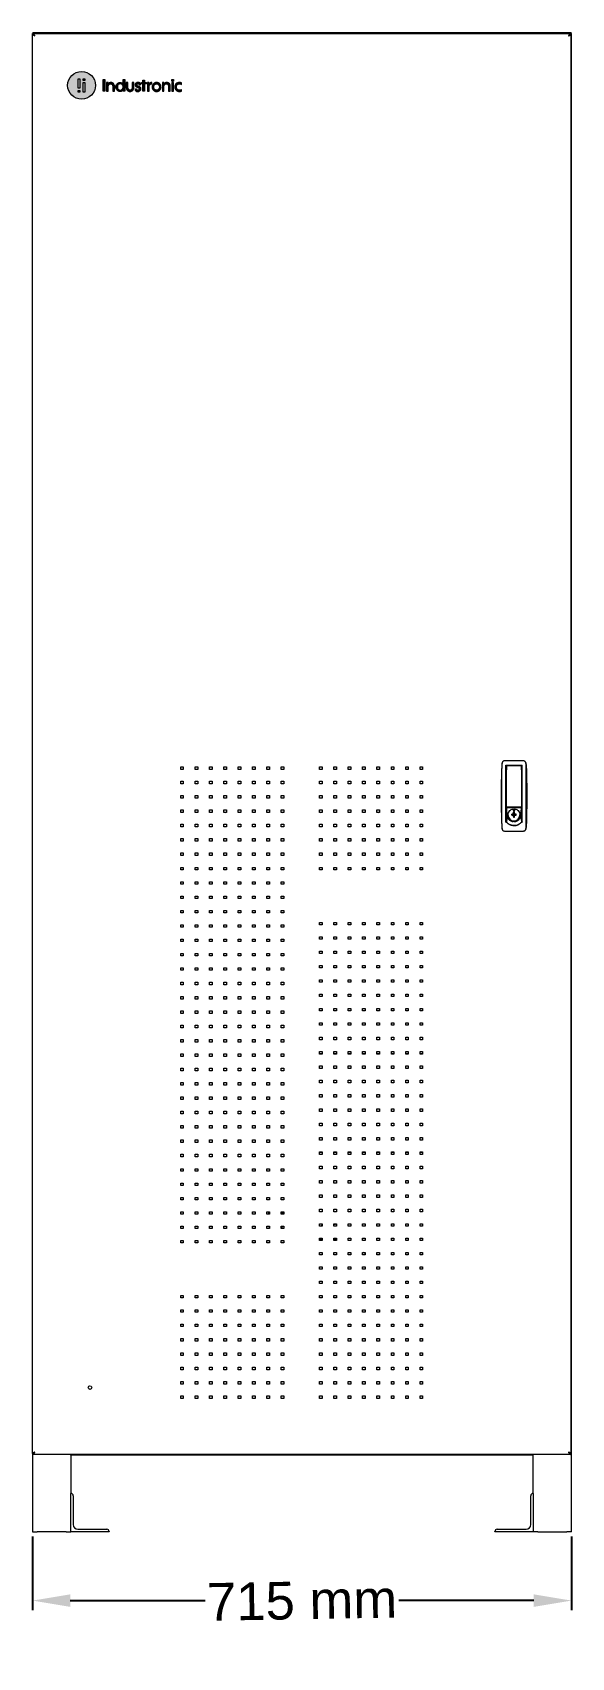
# Model space of a CAD drawing. Header units: millimetres. Extents: x 0 to 72, y -17 to 199.
import ezdxf

# ---------------------------------------------------------------- set-up
doc = ezdxf.new("R2010")
doc.units = ezdxf.units.MM
doc.layers.add('ACOT', color=7, linetype='Continuous')
doc.layers.add('Capa 1', color=7, linetype='Continuous')
doc.layers.add('Visible (ANSI)', color=7, linetype='Continuous', lineweight=50)
doc.styles.get("Standard").update_dxf_attribs({"font": 'arial.ttf'})
doc.dimstyles.new('ISO-25', dxfattribs={"dimtxt": 2.5, "dimasz": 2.5, "dimexe": 1.25, "dimexo": 0.625, "dimtad": 1, "dimtxsty": 'Standard', "dimcen": -2.5, "dimadec": 0, "dimazin": 0, "dimtfac": 1, "dimtmove": 0, "dimatfit": 3, "dimfxl": 1, "dimarcsym": 0})

msp = doc.modelspace()

# ---------------------------------------------------------------- blocks, each defined once
blk = doc.blocks.new('*D17')
at = {"color": 0, "lineweight": -2}
for p, q in [((0, -0.62), (0, -10.4)), ((71.51, -0.62), (71.51, -10.4)), ((5, -9.15), (22.91, -9.15)), ((66.51, -9.15), (48.6, -9.15))]:
    blk.add_line(p, q, dxfattribs=at)
at = {"color": 0}
for points in [[(5, -8.32), (5, -9.98), (0, -9.15)], [(66.51, -9.98), (66.51, -8.32), (71.51, -9.15)]]:
    blk.add_solid(points, dxfattribs=at)
at = {"layer": 'Defpoints', "color": 0}
for p in [(0, 0), (71.51, 0), (71.51, -9.15)]:
    blk.add_point(p, dxfattribs=at)
at = {"color": 0, "lineweight": 18, "insert": (35.76, -9.15), "char_height": 5, "attachment_point": 5, "rotation": 1}
blk.add_mtext('715 mm', dxfattribs=at)

# ---------------------------------------------------------------- dimensions: what is measured, and where the dimension line sits
at = {"lineweight": 18}
dim = msp.add_linear_dim(base=(71.511, -9.15), p1=(0, 0), p2=(71.511, 0), text='715 mm', dimstyle='ISO-25', override={"dimtxt": 5, "dimasz": 5}, dxfattribs=at)
dim.commit()
dim.dimension.update_dxf_attribs({"geometry": '*D17', "text_midpoint": (35.756, -9.15), "text_rotation": 1})

# ---------------------------------------------------------------- hatches: boundary and pattern name
at = {"linetype": 'ByBlock', "lineweight": 18}
h = msp.add_hatch(color=0, dxfattribs=at)
h.dxf.hatch_style = 1
edge = h.paths.add_edge_path()
edge.add_spline(control_points=[(10.041, 191.645), (10.041, 191.752), (10.041, 191.837), (10.041, 191.837), (10.041, 191.959), (10.067, 192.054), (10.119, 192.121)], knot_values=[17, 17, 17, 17, 17.3750225, 17.3750225, 17.3750225, 18.3750225, 18.3750225, 18.3750225, 18.3750225], degree=3, periodic=0)
edge.add_spline(control_points=[(10.119, 192.121), (10.171, 192.19), (10.248, 192.224), (10.353, 192.224)], knot_values=[16, 16, 16, 16, 17, 17, 17, 17], degree=3, periodic=0)
edge.add_spline(control_points=[(10.353, 192.224), (10.407, 192.224), (10.452, 192.214), (10.49, 192.195)], knot_values=[15, 15, 15, 15, 16, 16, 16, 16], degree=3, periodic=0)
edge.add_spline(control_points=[(10.49, 192.195), (10.527, 192.176), (10.557, 192.15), (10.581, 192.117)], knot_values=[14, 14, 14, 14, 15, 15, 15, 15], degree=3, periodic=0)
edge.add_spline(control_points=[(10.581, 192.117), (10.604, 192.084), (10.621, 192.046), (10.632, 192.002)], knot_values=[13, 13, 13, 13, 14, 14, 14, 14], degree=3, periodic=0)
edge.add_spline(control_points=[(10.632, 192.002), (10.643, 191.958), (10.649, 191.911), (10.649, 191.862)], knot_values=[12, 12, 12, 12, 13, 13, 13, 13], degree=3, periodic=0)
edge.add_spline(control_points=[(10.649, 191.862), (10.649, 191.862), (10.649, 191.23), (10.649, 191.23), (10.649, 191.23), (10.649, 191.23), (10.649, 191.23)], knot_values=[10.99999, 10.99999, 10.99999, 10.99999, 11.99999, 11.99999, 11.99999, 12, 12, 12, 12], degree=3, periodic=0)
edge.add_spline(control_points=[(10.649, 191.23), (10.649, 191.23), (10.866, 191.23), (10.866, 191.23)], knot_values=[10.00001, 10.00001, 10.00001, 10.00001, 10.99999, 10.99999, 10.99999, 10.99999], degree=3, periodic=0)
edge.add_spline(control_points=[(10.866, 191.23), (10.866, 191.23), (10.866, 191.906), (10.866, 191.906)], knot_values=[9.00001, 9.00001, 9.00001, 9.00001, 9.99999, 9.99999, 9.99999, 9.99999], degree=3, periodic=0)
edge.add_spline(control_points=[(10.866, 191.906), (10.866, 191.977), (10.857, 192.044), (10.84, 192.105)], knot_values=[8, 8, 8, 8, 9, 9, 9, 9], degree=3, periodic=0)
edge.add_spline(control_points=[(10.84, 192.105), (10.822, 192.166), (10.795, 192.22), (10.758, 192.264)], knot_values=[7, 7, 7, 7, 8, 8, 8, 8], degree=3, periodic=0)
edge.add_spline(control_points=[(10.758, 192.264), (10.722, 192.309), (10.676, 192.343), (10.619, 192.369)], knot_values=[6, 6, 6, 6, 7, 7, 7, 7], degree=3, periodic=0)
edge.add_spline(control_points=[(10.619, 192.369), (10.563, 192.393), (10.496, 192.406), (10.42, 192.406)], knot_values=[5, 5, 5, 5, 6, 6, 6, 6], degree=3, periodic=0)
edge.add_spline(control_points=[(10.42, 192.406), (10.327, 192.406), (10.25, 192.388), (10.19, 192.353)], knot_values=[4, 4, 4, 4, 5, 5, 5, 5], degree=3, periodic=0)
edge.add_spline(control_points=[(10.19, 192.353), (10.13, 192.318), (10.081, 192.27), (10.043, 192.209)], knot_values=[3, 3, 3, 3, 4, 4, 4, 4], degree=3, periodic=0)
edge.add_spline(control_points=[(10.036, 192.209), (10.036, 192.209), (10.036, 192.382), (10.036, 192.382), (10.036, 192.382), (10.036, 192.382), (10.036, 192.382)], knot_values=[0.99999, 0.99999, 0.99999, 0.99999, 1.99998, 1.99998, 1.99998, 1.99999, 1.99999, 1.99999, 1.99999], degree=3, periodic=0)
edge.add_spline(control_points=[(10.036, 192.382), (10.036, 192.382), (9.823, 192.382), (9.823, 192.382)], knot_values=[0.00001, 0.00001, 0.00001, 0.00001, 0.99999, 0.99999, 0.99999, 0.99999], degree=3, periodic=0)
edge.add_spline(control_points=[(9.823, 192.382), (9.823, 192.382), (9.823, 192.22), (9.823, 192.017)], knot_values=[20.6249775, 20.6249775, 20.6249775, 20.6249775, 21, 21, 21, 21], degree=3, periodic=0)
edge.add_spline(control_points=[(9.823, 192.017), (9.823, 191.815), (9.823, 191.572), (9.823, 191.41)], knot_values=[20.249985, 20.249985, 20.249985, 20.249985, 20.6249775, 20.6249775, 20.6249775, 20.6249775], degree=3, periodic=0)
edge.add_spline(control_points=[(9.823, 191.41), (9.823, 191.369), (9.823, 191.334), (9.823, 191.305)], knot_values=[20.1562369, 20.1562369, 20.1562369, 20.1562369, 20.249985, 20.249985, 20.249985, 20.249985], degree=3, periodic=0)
edge.add_spline(control_points=[(9.823, 191.305), (9.823, 191.277), (9.823, 191.255), (9.823, 191.243)], knot_values=[20.0624888, 20.0624888, 20.0624888, 20.0624888, 20.1562369, 20.1562369, 20.1562369, 20.1562369], degree=3, periodic=0)
edge.add_spline(control_points=[(9.823, 191.23), (9.823, 191.23), (9.823, 191.23), (9.823, 191.23), (9.823, 191.23), (9.823, 191.23), (9.823, 191.23)], knot_values=[19.9980369, 19.9980369, 19.9980369, 19.9980369, 20.0004682, 20.0004682, 20.0004682, 20.0024314, 20.0024314, 20.0024314, 20.0024314], degree=3, periodic=0)
edge.add_spline(control_points=[(9.833, 191.23), (9.842, 191.23), (9.856, 191.23), (9.874, 191.23)], knot_values=[19.6874963, 19.6874963, 19.6874963, 19.6874963, 19.8749925, 19.8749925, 19.8749925, 19.8749925], degree=3, periodic=0)
edge.add_spline(control_points=[(9.874, 191.23), (9.891, 191.23), (9.912, 191.23), (9.932, 191.23)], knot_values=[19.5, 19.5, 19.5, 19.5, 19.6874963, 19.6874963, 19.6874963, 19.6874963], degree=3, periodic=0)
edge.add_spline(control_points=[(9.932, 191.23), (9.953, 191.23), (9.973, 191.23), (9.991, 191.23)], knot_values=[19.3125037, 19.3125037, 19.3125037, 19.3125037, 19.5, 19.5, 19.5, 19.5], degree=3, periodic=0)
edge.add_spline(control_points=[(9.991, 191.23), (10.008, 191.23), (10.023, 191.23), (10.032, 191.23)], knot_values=[19.1250075, 19.1250075, 19.1250075, 19.1250075, 19.3125038, 19.3125038, 19.3125038, 19.3125038], degree=3, periodic=0)
edge.add_spline(control_points=[(10.041, 191.23), (10.041, 191.23), (10.041, 191.23), (10.041, 191.23), (10.041, 191.23), (10.041, 191.23), (10.041, 191.23)], knot_values=[18.9990334, 18.9990334, 18.9990334, 18.9990334, 19.0039261, 19.0039261, 19.0039261, 19.0048927, 19.0048927, 19.0048927, 19.0048927], degree=3, periodic=0)
edge.add_spline(control_points=[(10.041, 191.236), (10.041, 191.243), (10.041, 191.254), (10.041, 191.27)], knot_values=[18.8437631, 18.8437631, 18.8437631, 18.8437631, 18.9375112, 18.9375112, 18.9375112, 18.9375112], degree=3, periodic=0)
edge.add_spline(control_points=[(10.041, 191.27), (10.041, 191.285), (10.041, 191.303), (10.041, 191.325)], knot_values=[18.750015, 18.750015, 18.750015, 18.750015, 18.8437631, 18.8437631, 18.8437631, 18.8437631], degree=3, periodic=0)
edge.add_spline(control_points=[(10.041, 191.325), (10.041, 191.41), (10.041, 191.538), (10.041, 191.645)], knot_values=[18.3750225, 18.3750225, 18.3750225, 18.3750225, 18.750015, 18.750015, 18.750015, 18.750015], degree=3, periodic=0)
h = msp.add_hatch(color=0, dxfattribs=at)
h.dxf.hatch_style = 1
edge = h.paths.add_edge_path()
edge.add_spline(control_points=[(13.625, 192.096), (13.625, 192.048), (13.633, 192.007), (13.649, 191.973)], knot_values=[11, 11, 11, 11, 12, 12, 12, 12], degree=3, periodic=0)
edge.add_spline(control_points=[(13.649, 191.973), (13.665, 191.938), (13.687, 191.908), (13.716, 191.881)], knot_values=[10, 10, 10, 10, 11, 11, 11, 11], degree=3, periodic=0)
edge.add_spline(control_points=[(13.716, 191.881), (13.745, 191.855), (13.779, 191.832), (13.818, 191.812)], knot_values=[9, 9, 9, 9, 10, 10, 10, 10], degree=3, periodic=0)
edge.add_spline(control_points=[(13.818, 191.812), (13.857, 191.792), (13.9, 191.774), (13.945, 191.756)], knot_values=[8, 8, 8, 8, 9, 9, 9, 9], degree=3, periodic=0)
edge.add_spline(control_points=[(13.945, 191.756), (13.989, 191.739), (14.027, 191.722), (14.057, 191.705)], knot_values=[7, 7, 7, 7, 8, 8, 8, 8], degree=3, periodic=0)
edge.add_spline(control_points=[(14.057, 191.705), (14.088, 191.69), (14.113, 191.673), (14.13, 191.656)], knot_values=[6, 6, 6, 6, 7, 7, 7, 7], degree=3, periodic=0)
edge.add_spline(control_points=[(14.13, 191.656), (14.149, 191.639), (14.162, 191.621), (14.17, 191.6)], knot_values=[5, 5, 5, 5, 6, 6, 6, 6], degree=3, periodic=0)
edge.add_spline(control_points=[(14.17, 191.6), (14.178, 191.58), (14.183, 191.557), (14.183, 191.53)], knot_values=[4, 4, 4, 4, 5, 5, 5, 5], degree=3, periodic=0)
edge.add_spline(control_points=[(14.183, 191.53), (14.183, 191.485), (14.165, 191.45), (14.13, 191.426)], knot_values=[3, 3, 3, 3, 4, 4, 4, 4], degree=3, periodic=0)
edge.add_spline(control_points=[(14.13, 191.426), (14.097, 191.402), (14.053, 191.389), (14, 191.387)], knot_values=[2, 2, 2, 2, 3, 3, 3, 3], degree=3, periodic=0)
edge.add_spline(control_points=[(14, 191.387), (13.929, 191.387), (13.874, 191.402), (13.836, 191.43)], knot_values=[1, 1, 1, 1, 2, 2, 2, 2], degree=3, periodic=0)
edge.add_spline(control_points=[(13.836, 191.43), (13.798, 191.459), (13.768, 191.5), (13.748, 191.554)], knot_values=[0, 0, 0, 0, 1, 1, 1, 1], degree=3, periodic=0)
edge.add_spline(control_points=[(13.748, 191.554), (13.748, 191.554), (13.574, 191.486), (13.574, 191.486)], knot_values=[34.00001, 34.00001, 34.00001, 34.00001, 34.99999, 34.99999, 34.99999, 34.99999], degree=3, periodic=0)
edge.add_spline(control_points=[(13.574, 191.486), (13.597, 191.399), (13.645, 191.33), (13.72, 191.28)], knot_values=[33, 33, 33, 33, 34, 34, 34, 34], degree=3, periodic=0)
edge.add_spline(control_points=[(13.72, 191.28), (13.796, 191.23), (13.888, 191.205), (13.996, 191.205)], knot_values=[32, 32, 32, 32, 33, 33, 33, 33], degree=3, periodic=0)
edge.add_spline(control_points=[(13.996, 191.205), (14.062, 191.205), (14.119, 191.216), (14.168, 191.236)], knot_values=[31, 31, 31, 31, 32, 32, 32, 32], degree=3, periodic=0)
edge.add_spline(control_points=[(14.168, 191.236), (14.217, 191.257), (14.258, 191.283), (14.29, 191.315)], knot_values=[30, 30, 30, 30, 31, 31, 31, 31], degree=3, periodic=0)
edge.add_spline(control_points=[(14.29, 191.315), (14.322, 191.347), (14.346, 191.383), (14.362, 191.423)], knot_values=[29, 29, 29, 29, 30, 30, 30, 30], degree=3, periodic=0)
edge.add_spline(control_points=[(14.362, 191.423), (14.378, 191.462), (14.386, 191.501), (14.386, 191.539)], knot_values=[28, 28, 28, 28, 29, 29, 29, 29], degree=3, periodic=0)
edge.add_spline(control_points=[(14.386, 191.539), (14.386, 191.592), (14.377, 191.637), (14.36, 191.674)], knot_values=[27, 27, 27, 27, 28, 28, 28, 28], degree=3, periodic=0)
edge.add_spline(control_points=[(14.36, 191.674), (14.343, 191.711), (14.319, 191.744), (14.287, 191.773)], knot_values=[26, 26, 26, 26, 27, 27, 27, 27], degree=3, periodic=0)
edge.add_spline(control_points=[(14.287, 191.773), (14.257, 191.802), (14.221, 191.826), (14.179, 191.847)], knot_values=[25, 25, 25, 25, 26, 26, 26, 26], degree=3, periodic=0)
edge.add_spline(control_points=[(14.179, 191.847), (14.137, 191.868), (14.092, 191.889), (14.044, 191.91)], knot_values=[24, 24, 24, 24, 25, 25, 25, 25], degree=3, periodic=0)
edge.add_spline(control_points=[(14.044, 191.91), (13.97, 191.941), (13.915, 191.97), (13.882, 191.994)], knot_values=[23, 23, 23, 23, 24, 24, 24, 24], degree=3, periodic=0)
edge.add_spline(control_points=[(13.882, 191.994), (13.848, 192.019), (13.831, 192.053), (13.831, 192.098)], knot_values=[22, 22, 22, 22, 23, 23, 23, 23], degree=3, periodic=0)
edge.add_spline(control_points=[(13.831, 192.098), (13.831, 192.132), (13.845, 192.161), (13.872, 192.186)], knot_values=[21, 21, 21, 21, 22, 22, 22, 22], degree=3, periodic=0)
edge.add_spline(control_points=[(13.872, 192.186), (13.899, 192.212), (13.938, 192.223), (13.989, 192.223)], knot_values=[20, 20, 20, 20, 21, 21, 21, 21], degree=3, periodic=0)
edge.add_spline(control_points=[(13.989, 192.223), (14.104, 192.223), (14.174, 192.173), (14.2, 192.07)], knot_values=[19, 19, 19, 19, 20, 20, 20, 20], degree=3, periodic=0)
edge.add_spline(control_points=[(14.2, 192.07), (14.2, 192.07), (14.371, 192.129), (14.371, 192.129)], knot_values=[18.00001, 18.00001, 18.00001, 18.00001, 19, 19, 19, 19], degree=3, periodic=0)
edge.add_spline(control_points=[(14.371, 192.129), (14.355, 192.217), (14.314, 192.285), (14.248, 192.333)], knot_values=[17, 17, 17, 17, 18, 18, 18, 18], degree=3, periodic=0)
edge.add_spline(control_points=[(14.248, 192.333), (14.183, 192.382), (14.095, 192.406), (13.985, 192.406)], knot_values=[16, 16, 16, 16, 17, 17, 17, 17], degree=3, periodic=0)
edge.add_spline(control_points=[(13.985, 192.406), (13.929, 192.406), (13.879, 192.397), (13.836, 192.381)], knot_values=[15, 15, 15, 15, 16, 16, 16, 16], degree=3, periodic=0)
edge.add_spline(control_points=[(13.836, 192.381), (13.792, 192.364), (13.754, 192.341), (13.722, 192.314)], knot_values=[14, 14, 14, 14, 15, 15, 15, 15], degree=3, periodic=0)
edge.add_spline(control_points=[(13.722, 192.314), (13.691, 192.286), (13.667, 192.253), (13.65, 192.214)], knot_values=[13, 13, 13, 13, 14, 14, 14, 14], degree=3, periodic=0)
edge.add_spline(control_points=[(13.65, 192.214), (13.633, 192.177), (13.625, 192.137), (13.625, 192.096)], knot_values=[12, 12, 12, 12, 13, 13, 13, 13], degree=3, periodic=0)
edge = h.paths.add_edge_path()
edge.add_spline(control_points=[(13.234, 192.382), (13.234, 192.382), (13.234, 191.75), (13.234, 191.75)], knot_values=[10.00001, 10.00001, 10.00001, 10.00001, 10.99999, 10.99999, 10.99999, 10.99999], degree=3, periodic=0)
edge.add_spline(control_points=[(13.234, 191.75), (13.234, 191.7), (13.229, 191.653), (13.217, 191.609)], knot_values=[9, 9, 9, 9, 10, 10, 10, 10], degree=3, periodic=0)
edge.add_spline(control_points=[(13.217, 191.609), (13.205, 191.565), (13.188, 191.527), (13.164, 191.494)], knot_values=[8, 8, 8, 8, 9, 9, 9, 9], degree=3, periodic=0)
edge.add_spline(control_points=[(13.164, 191.494), (13.141, 191.461), (13.111, 191.435), (13.076, 191.416)], knot_values=[7, 7, 7, 7, 8, 8, 8, 8], degree=3, periodic=0)
edge.add_spline(control_points=[(13.076, 191.416), (13.04, 191.397), (12.997, 191.387), (12.947, 191.387)], knot_values=[6, 6, 6, 6, 7, 7, 7, 7], degree=3, periodic=0)
edge.add_spline(control_points=[(12.947, 191.387), (12.898, 191.387), (12.854, 191.397), (12.819, 191.416)], knot_values=[5, 5, 5, 5, 6, 6, 6, 6], degree=3, periodic=0)
edge.add_spline(control_points=[(12.819, 191.416), (12.783, 191.435), (12.753, 191.461), (12.73, 191.494)], knot_values=[4, 4, 4, 4, 5, 5, 5, 5], degree=3, periodic=0)
edge.add_spline(control_points=[(12.73, 191.494), (12.706, 191.527), (12.689, 191.565), (12.677, 191.609)], knot_values=[3, 3, 3, 3, 4, 4, 4, 4], degree=3, periodic=0)
edge.add_spline(control_points=[(12.677, 191.609), (12.665, 191.653), (12.66, 191.7), (12.66, 191.75)], knot_values=[2, 2, 2, 2, 3, 3, 3, 3], degree=3, periodic=0)
edge.add_spline(control_points=[(12.66, 191.75), (12.66, 191.75), (12.66, 192.382), (12.66, 192.382), (12.66, 192.382), (12.66, 192.382), (12.66, 192.382)], knot_values=[0.99999, 0.99999, 0.99999, 0.99999, 1.99999, 1.99999, 1.99999, 2, 2, 2, 2], degree=3, periodic=0)
edge.add_spline(control_points=[(12.66, 192.382), (12.66, 192.382), (12.442, 192.382), (12.442, 192.382)], knot_values=[0.00001, 0.00001, 0.00001, 0.00001, 0.99999, 0.99999, 0.99999, 0.99999], degree=3, periodic=0)
edge.add_spline(control_points=[(12.442, 192.382), (12.442, 192.382), (12.442, 191.717), (12.442, 191.717)], knot_values=[21.00001, 21.00001, 21.00001, 21.00001, 21.99999, 21.99999, 21.99999, 21.99999], degree=3, periodic=0)
edge.add_spline(control_points=[(12.442, 191.717), (12.442, 191.639), (12.455, 191.569), (12.479, 191.507)], knot_values=[20, 20, 20, 20, 21, 21, 21, 21], degree=3, periodic=0)
edge.add_spline(control_points=[(12.479, 191.507), (12.505, 191.445), (12.539, 191.391), (12.584, 191.346)], knot_values=[19, 19, 19, 19, 20, 20, 20, 20], degree=3, periodic=0)
edge.add_spline(control_points=[(12.584, 191.346), (12.628, 191.3), (12.682, 191.266), (12.743, 191.242)], knot_values=[18, 18, 18, 18, 19, 19, 19, 19], degree=3, periodic=0)
edge.add_spline(control_points=[(12.743, 191.242), (12.805, 191.218), (12.872, 191.205), (12.945, 191.205)], knot_values=[17, 17, 17, 17, 18, 18, 18, 18], degree=3, periodic=0)
edge.add_spline(control_points=[(12.945, 191.205), (13.02, 191.205), (13.088, 191.218), (13.149, 191.243)], knot_values=[16, 16, 16, 16, 17, 17, 17, 17], degree=3, periodic=0)
edge.add_spline(control_points=[(13.149, 191.243), (13.21, 191.268), (13.264, 191.303), (13.309, 191.348)], knot_values=[15, 15, 15, 15, 16, 16, 16, 16], degree=3, periodic=0)
edge.add_spline(control_points=[(13.309, 191.348), (13.355, 191.393), (13.39, 191.447), (13.414, 191.51)], knot_values=[14, 14, 14, 14, 15, 15, 15, 15], degree=3, periodic=0)
edge.add_spline(control_points=[(13.414, 191.51), (13.44, 191.573), (13.452, 191.643), (13.452, 191.721)], knot_values=[13, 13, 13, 13, 14, 14, 14, 14], degree=3, periodic=0)
edge.add_spline(control_points=[(13.452, 191.721), (13.452, 191.721), (13.452, 192.382), (13.452, 192.382), (13.452, 192.382), (13.452, 192.382), (13.452, 192.382)], knot_values=[11.99999, 11.99999, 11.99999, 11.99999, 12.99999, 12.99999, 12.99999, 13, 13, 13, 13], degree=3, periodic=0)
edge.add_spline(control_points=[(13.452, 192.382), (13.452, 192.382), (13.234, 192.382), (13.234, 192.382)], knot_values=[11.00001, 11.00001, 11.00001, 11.00001, 11.99999, 11.99999, 11.99999, 11.99999], degree=3, periodic=0)
h = msp.add_hatch(color=0, dxfattribs=at)
h.dxf.hatch_style = 1
h.paths.add_polyline_path([(14.875, 192.21), (15.129, 192.21), (15.129, 192.382), (14.875, 192.382), (14.875, 192.704), (14.657, 192.704), (14.657, 192.382), (14.471, 192.382), (14.471, 192.21), (14.657, 192.21), (14.657, 191.23), (14.875, 191.23)])
h = msp.add_hatch(color=0, dxfattribs=at)
h.dxf.hatch_style = 1
edge = h.paths.add_edge_path()
edge.add_spline(control_points=[(15.241, 192.382), (15.241, 192.382), (15.241, 192.22), (15.241, 192.017)], knot_values=[10.6249775, 10.6249775, 10.6249775, 10.6249775, 11, 11, 11, 11], degree=3, periodic=0)
edge.add_spline(control_points=[(15.241, 192.017), (15.241, 191.815), (15.241, 191.572), (15.241, 191.41)], knot_values=[10.249985, 10.249985, 10.249985, 10.249985, 10.6249775, 10.6249775, 10.6249775, 10.6249775], degree=3, periodic=0)
edge.add_spline(control_points=[(15.241, 191.41), (15.241, 191.369), (15.241, 191.334), (15.241, 191.305)], knot_values=[10.1562369, 10.1562369, 10.1562369, 10.1562369, 10.249985, 10.249985, 10.249985, 10.249985], degree=3, periodic=0)
edge.add_spline(control_points=[(15.241, 191.305), (15.241, 191.277), (15.241, 191.255), (15.241, 191.243)], knot_values=[10.0624887, 10.0624887, 10.0624887, 10.0624887, 10.1562369, 10.1562369, 10.1562369, 10.1562369], degree=3, periodic=0)
edge.add_spline(control_points=[(15.241, 191.23), (15.241, 191.23), (15.241, 191.23), (15.241, 191.23), (15.241, 191.23), (15.241, 191.23), (15.241, 191.23)], knot_values=[9.9980369, 9.9980369, 9.9980369, 9.9980369, 10.0004682, 10.0004682, 10.0004682, 10.0024314, 10.0024314, 10.0024314, 10.0024314], degree=3, periodic=0)
edge.add_spline(control_points=[(15.245, 191.23), (15.246, 191.23), (15.248, 191.23), (15.251, 191.23)], knot_values=[9.8749925, 9.8749925, 9.8749925, 9.8749925, 9.9218666, 9.9218666, 9.9218666, 9.9218666], degree=3, periodic=0)
edge.add_spline(control_points=[(15.251, 191.23), (15.259, 191.23), (15.274, 191.23), (15.292, 191.23)], knot_values=[9.6874963, 9.6874963, 9.6874963, 9.6874963, 9.8749925, 9.8749925, 9.8749925, 9.8749925], degree=3, periodic=0)
edge.add_spline(control_points=[(15.292, 191.23), (15.309, 191.23), (15.329, 191.23), (15.35, 191.23)], knot_values=[9.5, 9.5, 9.5, 9.5, 9.6874962, 9.6874962, 9.6874962, 9.6874962], degree=3, periodic=0)
edge.add_spline(control_points=[(15.35, 191.23), (15.37, 191.23), (15.39, 191.23), (15.408, 191.23)], knot_values=[9.3125038, 9.3125038, 9.3125038, 9.3125038, 9.5, 9.5, 9.5, 9.5], degree=3, periodic=0)
edge.add_spline(control_points=[(15.408, 191.23), (15.425, 191.23), (15.44, 191.23), (15.449, 191.23)], knot_values=[9.1250075, 9.1250075, 9.1250075, 9.1250075, 9.3125037, 9.3125037, 9.3125037, 9.3125037], degree=3, periodic=0)
edge.add_spline(control_points=[(15.458, 191.23), (15.458, 191.23), (15.458, 191.23), (15.458, 191.23), (15.458, 191.23), (15.458, 191.23), (15.458, 191.23)], knot_values=[8.9990334, 8.9990334, 8.9990334, 8.9990334, 9.0039261, 9.0039261, 9.0039261, 9.0048927, 9.0048927, 9.0048927, 9.0048927], degree=3, periodic=0)
edge.add_spline(control_points=[(15.458, 191.236), (15.458, 191.242), (15.458, 191.253), (15.458, 191.267)], knot_values=[8.8437631, 8.8437631, 8.8437631, 8.8437631, 8.9375112, 8.9375112, 8.9375112, 8.9375112], degree=3, periodic=0)
edge.add_spline(control_points=[(15.458, 191.267), (15.458, 191.282), (15.458, 191.299), (15.458, 191.32)], knot_values=[8.750015, 8.750015, 8.750015, 8.750015, 8.8437631, 8.8437631, 8.8437631, 8.8437631], degree=3, periodic=0)
edge.add_spline(control_points=[(15.458, 191.32), (15.458, 191.401), (15.458, 191.523), (15.458, 191.624)], knot_values=[8.3750225, 8.3750225, 8.3750225, 8.3750225, 8.750015, 8.750015, 8.750015, 8.750015], degree=3, periodic=0)
edge.add_spline(control_points=[(15.458, 191.624), (15.458, 191.725), (15.458, 191.807), (15.458, 191.807), (15.458, 191.94), (15.489, 192.039), (15.549, 192.105)], knot_values=[7, 7, 7, 7, 7.3750225, 7.3750225, 7.3750225, 8.3750225, 8.3750225, 8.3750225, 8.3750225], degree=3, periodic=0)
edge.add_spline(control_points=[(15.549, 192.105), (15.61, 192.169), (15.707, 192.202), (15.84, 192.202)], knot_values=[6, 6, 6, 6, 7, 7, 7, 7], degree=3, periodic=0)
edge.add_spline(control_points=[(15.84, 192.202), (15.84, 192.202), (15.84, 192.406), (15.84, 192.406)], knot_values=[5.00001, 5.00001, 5.00001, 5.00001, 6, 6, 6, 6], degree=3, periodic=0)
edge.add_spline(control_points=[(15.84, 192.406), (15.745, 192.406), (15.668, 192.388), (15.607, 192.353)], knot_values=[4, 4, 4, 4, 5, 5, 5, 5], degree=3, periodic=0)
edge.add_spline(control_points=[(15.607, 192.353), (15.548, 192.318), (15.499, 192.268), (15.46, 192.204)], knot_values=[3, 3, 3, 3, 4, 4, 4, 4], degree=3, periodic=0)
edge.add_spline(control_points=[(15.46, 192.204), (15.46, 192.204), (15.454, 192.204), (15.454, 192.204), (15.454, 192.204), (15.454, 192.204), (15.454, 192.204)], knot_values=[1.99999, 1.99999, 1.99999, 1.99999, 2.99999, 2.99999, 2.99999, 3, 3, 3, 3], degree=3, periodic=0)
edge.add_spline(control_points=[(15.454, 192.204), (15.454, 192.204), (15.454, 192.382), (15.454, 192.382), (15.454, 192.382), (15.454, 192.382), (15.454, 192.382)], knot_values=[0.99999, 0.99999, 0.99999, 0.99999, 1.99998, 1.99998, 1.99998, 1.99999, 1.99999, 1.99999, 1.99999], degree=3, periodic=0)
edge.add_spline(control_points=[(15.454, 192.382), (15.454, 192.382), (15.241, 192.382), (15.241, 192.382)], knot_values=[0.00001, 0.00001, 0.00001, 0.00001, 0.99999, 0.99999, 0.99999, 0.99999], degree=3, periodic=0)
h = msp.add_hatch(color=0, dxfattribs=at)
h.dxf.hatch_style = 1
edge = h.paths.add_edge_path()
edge.add_spline(control_points=[(16.461, 191.205), (16.376, 191.205), (16.298, 191.22), (16.225, 191.25), (16.153, 191.28), (16.09, 191.322), (16.038, 191.376), (15.985, 191.431), (15.944, 191.495), (15.915, 191.568), (15.886, 191.641), (15.871, 191.72), (15.871, 191.807), (15.871, 191.892), (15.886, 191.97), (15.915, 192.044), (15.944, 192.117), (15.985, 192.18), (16.038, 192.235), (16.09, 192.289), (16.153, 192.331), (16.225, 192.361), (16.298, 192.391), (16.376, 192.406), (16.461, 192.406), (16.546, 192.406), (16.625, 192.391), (16.697, 192.361), (16.77, 192.331), (16.832, 192.289), (16.885, 192.235), (16.937, 192.18), (16.979, 192.117), (17.009, 192.044), (17.039, 191.97), (17.054, 191.892), (17.054, 191.807), (17.054, 191.72), (17.039, 191.641), (17.009, 191.568), (16.979, 191.495), (16.937, 191.431), (16.885, 191.376), (16.832, 191.322), (16.77, 191.28), (16.697, 191.25), (16.625, 191.22), (16.546, 191.205), (16.461, 191.205)], knot_values=[0, 0, 0, 0, 1, 1, 1, 2, 2, 2, 3, 3, 3, 4, 4, 4, 5, 5, 5, 6, 6, 6, 7, 7, 7, 8, 8, 8, 9, 9, 9, 10, 10, 10, 11, 11, 11, 12, 12, 12, 13, 13, 13, 14, 14, 14, 15, 15, 15, 16, 16, 16, 16], degree=3, periodic=1)
edge = h.paths.add_edge_path(flags=16)
edge.add_spline(control_points=[(16.461, 191.387), (16.515, 191.387), (16.565, 191.398), (16.611, 191.418), (16.656, 191.439), (16.695, 191.468), (16.729, 191.505), (16.763, 191.542), (16.789, 191.586), (16.808, 191.638), (16.827, 191.689), (16.836, 191.745), (16.836, 191.807), (16.836, 191.868), (16.827, 191.924), (16.808, 191.975), (16.789, 192.025), (16.763, 192.069), (16.729, 192.106), (16.695, 192.144), (16.656, 192.172), (16.611, 192.193), (16.565, 192.214), (16.515, 192.223), (16.461, 192.223), (16.408, 192.223), (16.359, 192.214), (16.313, 192.193), (16.267, 192.172), (16.228, 192.144), (16.194, 192.106), (16.162, 192.069), (16.136, 192.025), (16.116, 191.975), (16.098, 191.924), (16.088, 191.868), (16.088, 191.807), (16.088, 191.745), (16.098, 191.689), (16.116, 191.638), (16.136, 191.586), (16.162, 191.542), (16.194, 191.505), (16.228, 191.468), (16.267, 191.439), (16.313, 191.418), (16.359, 191.398), (16.408, 191.387), (16.461, 191.387)], knot_values=[0, 0, 0, 0, 1, 1, 1, 2, 2, 2, 3, 3, 3, 4, 4, 4, 5, 5, 5, 6, 6, 6, 7, 7, 7, 8, 8, 8, 9, 9, 9, 10, 10, 10, 11, 11, 11, 12, 12, 12, 13, 13, 13, 14, 14, 14, 15, 15, 15, 16, 16, 16, 16], degree=3, periodic=1)
h = msp.add_hatch(color=0, dxfattribs=at)
h.dxf.hatch_style = 1
edge = h.paths.add_edge_path()
edge.add_spline(control_points=[(17.227, 192.017), (17.227, 191.815), (17.227, 191.572), (17.227, 191.41)], knot_values=[20.249985, 20.249985, 20.249985, 20.249985, 20.6249775, 20.6249775, 20.6249775, 20.6249775], degree=3, periodic=0)
edge.add_spline(control_points=[(17.227, 191.41), (17.227, 191.369), (17.227, 191.334), (17.227, 191.305)], knot_values=[20.1562369, 20.1562369, 20.1562369, 20.1562369, 20.249985, 20.249985, 20.249985, 20.249985], degree=3, periodic=0)
edge.add_spline(control_points=[(17.227, 191.305), (17.227, 191.277), (17.227, 191.255), (17.227, 191.243)], knot_values=[20.0624888, 20.0624888, 20.0624888, 20.0624888, 20.1562369, 20.1562369, 20.1562369, 20.1562369], degree=3, periodic=0)
edge.add_spline(control_points=[(17.227, 191.23), (17.227, 191.23), (17.227, 191.23), (17.227, 191.23), (17.227, 191.23), (17.227, 191.23), (17.227, 191.23)], knot_values=[19.9980369, 19.9980369, 19.9980369, 19.9980369, 20.0004682, 20.0004682, 20.0004682, 20.0024314, 20.0024314, 20.0024314, 20.0024314], degree=3, periodic=0)
edge.add_spline(control_points=[(17.231, 191.23), (17.232, 191.23), (17.234, 191.23), (17.237, 191.23)], knot_values=[19.8749925, 19.8749925, 19.8749925, 19.8749925, 19.9218666, 19.9218666, 19.9218666, 19.9218666], degree=3, periodic=0)
edge.add_spline(control_points=[(17.237, 191.23), (17.245, 191.23), (17.26, 191.23), (17.278, 191.23)], knot_values=[19.6874963, 19.6874963, 19.6874963, 19.6874963, 19.8749925, 19.8749925, 19.8749925, 19.8749925], degree=3, periodic=0)
edge.add_spline(control_points=[(17.278, 191.23), (17.295, 191.23), (17.315, 191.23), (17.336, 191.23)], knot_values=[19.5, 19.5, 19.5, 19.5, 19.6874963, 19.6874963, 19.6874963, 19.6874963], degree=3, periodic=0)
edge.add_spline(control_points=[(17.336, 191.23), (17.356, 191.23), (17.377, 191.23), (17.394, 191.23)], knot_values=[19.3125037, 19.3125037, 19.3125037, 19.3125037, 19.5, 19.5, 19.5, 19.5], degree=3, periodic=0)
edge.add_spline(control_points=[(17.394, 191.23), (17.412, 191.23), (17.426, 191.23), (17.435, 191.23)], knot_values=[19.1250075, 19.1250075, 19.1250075, 19.1250075, 19.3125038, 19.3125038, 19.3125038, 19.3125038], degree=3, periodic=0)
edge.add_spline(control_points=[(17.444, 191.23), (17.444, 191.23), (17.444, 191.23), (17.444, 191.23), (17.444, 191.23), (17.444, 191.23), (17.444, 191.23)], knot_values=[18.9990334, 18.9990334, 18.9990334, 18.9990334, 19.0039261, 19.0039261, 19.0039261, 19.0048927, 19.0048927, 19.0048927, 19.0048927], degree=3, periodic=0)
edge.add_spline(control_points=[(17.444, 191.236), (17.444, 191.243), (17.444, 191.254), (17.444, 191.27)], knot_values=[18.8437631, 18.8437631, 18.8437631, 18.8437631, 18.9375112, 18.9375112, 18.9375112, 18.9375112], degree=3, periodic=0)
edge.add_spline(control_points=[(17.444, 191.27), (17.444, 191.285), (17.444, 191.303), (17.444, 191.325)], knot_values=[18.750015, 18.750015, 18.750015, 18.750015, 18.8437631, 18.8437631, 18.8437631, 18.8437631], degree=3, periodic=0)
edge.add_spline(control_points=[(17.444, 191.325), (17.444, 191.41), (17.444, 191.538), (17.444, 191.645)], knot_values=[18.3750225, 18.3750225, 18.3750225, 18.3750225, 18.750015, 18.750015, 18.750015, 18.750015], degree=3, periodic=0)
edge.add_spline(control_points=[(17.444, 191.645), (17.444, 191.752), (17.444, 191.837), (17.444, 191.837), (17.444, 191.959), (17.47, 192.054), (17.522, 192.121)], knot_values=[17, 17, 17, 17, 17.3750225, 17.3750225, 17.3750225, 18.3750225, 18.3750225, 18.3750225, 18.3750225], degree=3, periodic=0)
edge.add_spline(control_points=[(17.522, 192.121), (17.574, 192.19), (17.652, 192.224), (17.756, 192.224)], knot_values=[16, 16, 16, 16, 17, 17, 17, 17], degree=3, periodic=0)
edge.add_spline(control_points=[(17.756, 192.224), (17.81, 192.224), (17.856, 192.214), (17.893, 192.195)], knot_values=[15, 15, 15, 15, 16, 16, 16, 16], degree=3, periodic=0)
edge.add_spline(control_points=[(17.893, 192.195), (17.93, 192.176), (17.961, 192.15), (17.984, 192.117)], knot_values=[14, 14, 14, 14, 15, 15, 15, 15], degree=3, periodic=0)
edge.add_spline(control_points=[(17.984, 192.117), (18.008, 192.084), (18.025, 192.046), (18.036, 192.002)], knot_values=[13, 13, 13, 13, 14, 14, 14, 14], degree=3, periodic=0)
edge.add_spline(control_points=[(18.036, 192.002), (18.047, 191.958), (18.052, 191.911), (18.052, 191.862)], knot_values=[12, 12, 12, 12, 13, 13, 13, 13], degree=3, periodic=0)
edge.add_spline(control_points=[(18.052, 191.862), (18.052, 191.862), (18.052, 191.23), (18.052, 191.23), (18.052, 191.23), (18.052, 191.23), (18.052, 191.23)], knot_values=[10.99999, 10.99999, 10.99999, 10.99999, 11.99999, 11.99999, 11.99999, 12, 12, 12, 12], degree=3, periodic=0)
edge.add_spline(control_points=[(18.052, 191.23), (18.053, 191.23), (18.27, 191.23), (18.27, 191.23)], knot_values=[10.00001, 10.00001, 10.00001, 10.00001, 10.99999, 10.99999, 10.99999, 10.99999], degree=3, periodic=0)
edge.add_spline(control_points=[(18.27, 191.23), (18.27, 191.23), (18.27, 191.906), (18.27, 191.906)], knot_values=[9.00001, 9.00001, 9.00001, 9.00001, 9.99999, 9.99999, 9.99999, 9.99999], degree=3, periodic=0)
edge.add_spline(control_points=[(18.27, 191.906), (18.27, 191.977), (18.261, 192.044), (18.243, 192.105)], knot_values=[8, 8, 8, 8, 9, 9, 9, 9], degree=3, periodic=0)
edge.add_spline(control_points=[(18.243, 192.105), (18.226, 192.166), (18.198, 192.22), (18.162, 192.264)], knot_values=[7, 7, 7, 7, 8, 8, 8, 8], degree=3, periodic=0)
edge.add_spline(control_points=[(18.162, 192.264), (18.125, 192.309), (18.079, 192.343), (18.023, 192.369)], knot_values=[6, 6, 6, 6, 7, 7, 7, 7], degree=3, periodic=0)
edge.add_spline(control_points=[(18.023, 192.369), (17.966, 192.393), (17.9, 192.406), (17.824, 192.406)], knot_values=[5, 5, 5, 5, 6, 6, 6, 6], degree=3, periodic=0)
edge.add_spline(control_points=[(17.824, 192.406), (17.731, 192.406), (17.653, 192.388), (17.593, 192.353)], knot_values=[4, 4, 4, 4, 5, 5, 5, 5], degree=3, periodic=0)
edge.add_spline(control_points=[(17.593, 192.353), (17.534, 192.318), (17.485, 192.27), (17.446, 192.209)], knot_values=[3, 3, 3, 3, 4, 4, 4, 4], degree=3, periodic=0)
edge.add_spline(control_points=[(17.44, 192.209), (17.44, 192.209), (17.44, 192.382), (17.44, 192.382), (17.44, 192.382), (17.44, 192.382), (17.44, 192.382)], knot_values=[0.99999, 0.99999, 0.99999, 0.99999, 1.99998, 1.99998, 1.99998, 1.99999, 1.99999, 1.99999, 1.99999], degree=3, periodic=0)
edge.add_spline(control_points=[(17.44, 192.382), (17.44, 192.382), (17.227, 192.382), (17.227, 192.382)], knot_values=[0.00001, 0.00001, 0.00001, 0.00001, 0.99999, 0.99999, 0.99999, 0.99999], degree=3, periodic=0)
edge.add_spline(control_points=[(17.227, 192.382), (17.227, 192.382), (17.227, 192.22), (17.227, 192.017)], knot_values=[20.6249775, 20.6249775, 20.6249775, 20.6249775, 21, 21, 21, 21], degree=3, periodic=0)
h.paths.add_polyline_path([(18.477, 191.23), (18.694, 191.23), (18.694, 192.381), (18.477, 192.381)])
h.paths.add_polyline_path([(18.473, 192.586), (18.698, 192.586), (18.698, 192.809), (18.473, 192.809)])
edge = h.paths.add_edge_path()
edge.add_spline(control_points=[(19.11, 191.977), (19.129, 192.027), (19.155, 192.071), (19.189, 192.107)], knot_values=[16, 16, 16, 16, 17, 17, 17, 17], degree=3, periodic=0)
edge.add_spline(control_points=[(19.189, 192.107), (19.223, 192.144), (19.266, 192.173), (19.316, 192.193)], knot_values=[15, 15, 15, 15, 16, 16, 16, 16], degree=3, periodic=0)
edge.add_spline(control_points=[(19.316, 192.193), (19.366, 192.213), (19.422, 192.224), (19.487, 192.224)], knot_values=[14, 14, 14, 14, 15, 15, 15, 15], degree=3, periodic=0)
edge.add_spline(control_points=[(19.487, 192.224), (19.595, 192.224), (19.684, 192.2), (19.755, 192.151)], knot_values=[13, 13, 13, 13, 14, 14, 14, 14], degree=3, periodic=0)
edge.add_spline(control_points=[(19.755, 192.151), (19.755, 192.151), (19.755, 192.349), (19.755, 192.349)], knot_values=[12.00001, 12.00001, 12.00001, 12.00001, 13, 13, 13, 13], degree=3, periodic=0)
edge.add_spline(control_points=[(19.755, 192.349), (19.716, 192.366), (19.677, 192.38), (19.635, 192.391)], knot_values=[11, 11, 11, 11, 12, 12, 12, 12], degree=3, periodic=0)
edge.add_spline(control_points=[(19.635, 192.391), (19.593, 192.401), (19.546, 192.406), (19.495, 192.406)], knot_values=[10, 10, 10, 10, 11, 11, 11, 11], degree=3, periodic=0)
edge.add_spline(control_points=[(19.495, 192.406), (19.399, 192.406), (19.312, 192.391), (19.234, 192.361)], knot_values=[9, 9, 9, 9, 10, 10, 10, 10], degree=3, periodic=0)
edge.add_spline(control_points=[(19.234, 192.361), (19.157, 192.331), (19.091, 192.289), (19.036, 192.236)], knot_values=[8, 8, 8, 8, 9, 9, 9, 9], degree=3, periodic=0)
edge.add_spline(control_points=[(19.036, 192.236), (18.981, 192.183), (18.939, 192.119), (18.909, 192.047)], knot_values=[7, 7, 7, 7, 8, 8, 8, 8], degree=3, periodic=0)
edge.add_spline(control_points=[(18.909, 192.047), (18.88, 191.975), (18.866, 191.896), (18.866, 191.811)], knot_values=[6, 6, 6, 6, 7, 7, 7, 7], degree=3, periodic=0)
edge.add_spline(control_points=[(18.866, 191.811), (18.866, 191.722), (18.882, 191.64), (18.913, 191.566)], knot_values=[5, 5, 5, 5, 6, 6, 6, 6], degree=3, periodic=0)
edge.add_spline(control_points=[(18.913, 191.566), (18.944, 191.493), (18.987, 191.429), (19.043, 191.376)], knot_values=[4, 4, 4, 4, 5, 5, 5, 5], degree=3, periodic=0)
edge.add_spline(control_points=[(19.043, 191.376), (19.099, 191.322), (19.165, 191.28), (19.242, 191.251)], knot_values=[3, 3, 3, 3, 4, 4, 4, 4], degree=3, periodic=0)
edge.add_spline(control_points=[(19.242, 191.251), (19.319, 191.22), (19.403, 191.205), (19.493, 191.205)], knot_values=[2, 2, 2, 2, 3, 3, 3, 3], degree=3, periodic=0)
edge.add_spline(control_points=[(19.493, 191.205), (19.541, 191.205), (19.588, 191.21), (19.633, 191.218)], knot_values=[1, 1, 1, 1, 2, 2, 2, 2], degree=3, periodic=0)
edge.add_spline(control_points=[(19.633, 191.218), (19.677, 191.225), (19.72, 191.239), (19.761, 191.258)], knot_values=[0, 0, 0, 0, 1, 1, 1, 1], degree=3, periodic=0)
edge.add_spline(control_points=[(19.761, 191.258), (19.761, 191.258), (19.761, 191.445), (19.761, 191.445)], knot_values=[24.00001, 24.00001, 24.00001, 24.00001, 24.99999, 24.99999, 24.99999, 24.99999], degree=3, periodic=0)
edge.add_spline(control_points=[(19.761, 191.445), (19.723, 191.425), (19.682, 191.411), (19.638, 191.401)], knot_values=[23, 23, 23, 23, 24, 24, 24, 24], degree=3, periodic=0)
edge.add_spline(control_points=[(19.638, 191.401), (19.594, 191.391), (19.549, 191.385), (19.502, 191.385)], knot_values=[22, 22, 22, 22, 23, 23, 23, 23], degree=3, periodic=0)
edge.add_spline(control_points=[(19.502, 191.385), (19.441, 191.385), (19.384, 191.396), (19.333, 191.416)], knot_values=[21, 21, 21, 21, 22, 22, 22, 22], degree=3, periodic=0)
edge.add_spline(control_points=[(19.333, 191.416), (19.282, 191.437), (19.238, 191.466), (19.2, 191.504)], knot_values=[20, 20, 20, 20, 21, 21, 21, 21], degree=3, periodic=0)
edge.add_spline(control_points=[(19.2, 191.504), (19.163, 191.542), (19.134, 191.587), (19.114, 191.639)], knot_values=[19, 19, 19, 19, 20, 20, 20, 20], degree=3, periodic=0)
edge.add_spline(control_points=[(19.114, 191.639), (19.093, 191.69), (19.083, 191.749), (19.083, 191.813)], knot_values=[18, 18, 18, 18, 19, 19, 19, 19], degree=3, periodic=0)
edge.add_spline(control_points=[(19.083, 191.813), (19.083, 191.872), (19.092, 191.927), (19.11, 191.977)], knot_values=[17, 17, 17, 17, 18, 18, 18, 18], degree=3, periodic=0)
at = {"layer": 'ACOT', "linetype": 'ByBlock', "lineweight": 18}
h = msp.add_hatch(color=0, dxfattribs=at)
h.dxf.hatch_style = 1
edge = h.paths.add_edge_path()
edge.add_spline(control_points=[(6.504, 193.866), (5.484, 193.866), (4.658, 193.04), (4.658, 192.02), (4.658, 191), (5.484, 190.174), (6.504, 190.174), (7.524, 190.174), (8.35, 191), (8.35, 192.02), (8.35, 193.04), (7.524, 193.866), (6.504, 193.866)], knot_values=[0, 0, 0, 0, 1, 1, 1, 2, 2, 2, 3, 3, 3, 4, 4, 4, 4], degree=3, periodic=1)
h.paths.add_polyline_path([(6.951, 192.684), (6.728, 192.684), (6.728, 192.907), (6.951, 192.907)], flags=16)
h.paths.add_polyline_path([(6.951, 191.132), (6.728, 191.132), (6.728, 192.382), (6.951, 192.382)], flags=16)
h.paths.add_polyline_path([(6.281, 191.658), (6.058, 191.658), (6.058, 192.907), (6.281, 192.907)], flags=16)
h.paths.add_polyline_path([(6.281, 191.132), (6.058, 191.132), (6.058, 191.356), (6.281, 191.356)], flags=16)
h = msp.add_hatch(color=0, dxfattribs=at)
h.dxf.hatch_style = 1
h.paths.add_polyline_path([(9.611, 192.81), (9.387, 192.81), (9.387, 191.23), (9.611, 191.23)])
h = msp.add_hatch(color=0, dxfattribs=at)
h.dxf.hatch_style = 1
edge = h.paths.add_edge_path()
edge.add_spline(control_points=[(12.234, 191.23), (12.234, 191.23), (12.234, 192.81), (12.234, 192.81)], knot_values=[16, 16, 16, 16, 17, 17, 17, 17], degree=3, periodic=0)
edge.add_spline(control_points=[(12.234, 192.81), (12.234, 192.81), (12.016, 192.81), (12.016, 192.81)], knot_values=[15.00001, 15.00001, 15.00001, 15.00001, 16, 16, 16, 16], degree=3, periodic=0)
edge.add_spline(control_points=[(12.016, 192.81), (12.016, 192.81), (12.016, 192.31), (12.016, 192.221)], knot_values=[14.0882234, 14.0882234, 14.0882234, 14.0882234, 14.99999, 14.99999, 14.99999, 14.99999], degree=3, periodic=0)
edge.add_spline(control_points=[(12.016, 192.221), (12.016, 192.213), (12.016, 192.208), (12.016, 192.208)], knot_values=[14.00001, 14.00001, 14.00001, 14.00001, 14.0882234, 14.0882234, 14.0882234, 14.0882234], degree=3, periodic=0)
edge.add_line((12.016, 192.208), (12.01, 192.208))
edge.add_spline(control_points=[(12.01, 192.208), (11.967, 192.274), (11.912, 192.324), (11.844, 192.357)], knot_values=[12, 12, 12, 12, 13, 13, 13, 13], degree=3, periodic=0)
edge.add_spline(control_points=[(11.844, 192.357), (11.776, 192.389), (11.701, 192.406), (11.619, 192.406)], knot_values=[11, 11, 11, 11, 12, 12, 12, 12], degree=3, periodic=0)
edge.add_spline(control_points=[(11.619, 192.406), (11.539, 192.406), (11.463, 192.391), (11.394, 192.361)], knot_values=[10, 10, 10, 10, 11, 11, 11, 11], degree=3, periodic=0)
edge.add_spline(control_points=[(11.394, 192.361), (11.325, 192.331), (11.265, 192.29), (11.214, 192.237)], knot_values=[9, 9, 9, 9, 10, 10, 10, 10], degree=3, periodic=0)
edge.add_spline(control_points=[(11.214, 192.237), (11.163, 192.184), (11.124, 192.121), (11.094, 192.048)], knot_values=[8, 8, 8, 8, 9, 9, 9, 9], degree=3, periodic=0)
edge.add_spline(control_points=[(11.094, 192.048), (11.065, 191.975), (11.051, 191.894), (11.051, 191.807)], knot_values=[7, 7, 7, 7, 8, 8, 8, 8], degree=3, periodic=0)
edge.add_spline(control_points=[(11.051, 191.807), (11.051, 191.719), (11.065, 191.638), (11.094, 191.565)], knot_values=[6, 6, 6, 6, 7, 7, 7, 7], degree=3, periodic=0)
edge.add_spline(control_points=[(11.094, 191.565), (11.124, 191.49), (11.164, 191.427), (11.215, 191.375)], knot_values=[5, 5, 5, 5, 6, 6, 6, 6], degree=3, periodic=0)
edge.add_spline(control_points=[(11.215, 191.375), (11.266, 191.322), (11.326, 191.28), (11.396, 191.25)], knot_values=[4, 4, 4, 4, 5, 5, 5, 5], degree=3, periodic=0)
edge.add_spline(control_points=[(11.396, 191.25), (11.466, 191.22), (11.541, 191.205), (11.621, 191.205)], knot_values=[3, 3, 3, 3, 4, 4, 4, 4], degree=3, periodic=0)
edge.add_spline(control_points=[(11.621, 191.205), (11.709, 191.205), (11.784, 191.224), (11.847, 191.26)], knot_values=[2, 2, 2, 2, 3, 3, 3, 3], degree=3, periodic=0)
edge.add_spline(control_points=[(11.847, 191.26), (11.91, 191.297), (11.965, 191.352), (12.012, 191.425)], knot_values=[1, 1, 1, 1, 2, 2, 2, 2], degree=3, periodic=0)
edge.add_line((12.012, 191.425), (12.018, 191.425))
edge.add_line((12.018, 191.425), (12.018, 191.329))
edge.add_spline(control_points=[(12.018, 191.372), (12.018, 191.314), (12.018, 191.23), (12.018, 191.23)], knot_values=[18.000018, 18.000018, 18.000018, 18.000018, 18.6573599, 18.6573599, 18.6573599, 18.6573599], degree=3, periodic=0)
edge.add_spline(control_points=[(12.018, 191.23), (12.018, 191.23), (12.234, 191.23), (12.234, 191.23)], knot_values=[17, 17, 17, 17, 17.999982, 17.999982, 17.999982, 17.999982], degree=3, periodic=0)
edge = h.paths.add_edge_path(flags=16)
edge.add_spline(control_points=[(11.988, 191.975), (12.007, 191.924), (12.016, 191.868), (12.016, 191.807), (12.016, 191.745), (12.007, 191.689), (11.988, 191.638)], knot_values=[3, 3, 3, 3, 4, 4, 4, 5, 5, 5, 5], degree=3, periodic=0)
edge.add_spline(control_points=[(11.988, 191.638), (11.969, 191.586), (11.942, 191.542), (11.908, 191.505)], knot_values=[2, 2, 2, 2, 3, 3, 3, 3], degree=3, periodic=0)
edge.add_spline(control_points=[(11.908, 191.505), (11.875, 191.468), (11.835, 191.438), (11.79, 191.417)], knot_values=[1, 1, 1, 1, 2, 2, 2, 2], degree=3, periodic=0)
edge.add_spline(control_points=[(11.79, 191.417), (11.745, 191.396), (11.695, 191.385), (11.641, 191.385)], knot_values=[0, 0, 0, 0, 1, 1, 1, 1], degree=3, periodic=0)
edge.add_spline(control_points=[(11.641, 191.385), (11.588, 191.385), (11.539, 191.396), (11.493, 191.417)], knot_values=[15, 15, 15, 15, 16, 16, 16, 16], degree=3, periodic=0)
edge.add_spline(control_points=[(11.493, 191.417), (11.447, 191.438), (11.407, 191.468), (11.374, 191.505)], knot_values=[14, 14, 14, 14, 15, 15, 15, 15], degree=3, periodic=0)
edge.add_spline(control_points=[(11.374, 191.505), (11.341, 191.542), (11.315, 191.586), (11.296, 191.638)], knot_values=[13, 13, 13, 13, 14, 14, 14, 14], degree=3, periodic=0)
edge.add_spline(control_points=[(11.296, 191.638), (11.278, 191.689), (11.268, 191.745), (11.268, 191.807), (11.268, 191.868), (11.278, 191.924), (11.296, 191.975)], knot_values=[11, 11, 11, 11, 12, 12, 12, 13, 13, 13, 13], degree=3, periodic=0)
edge.add_spline(control_points=[(11.296, 191.975), (11.315, 192.025), (11.341, 192.069), (11.374, 192.106)], knot_values=[10, 10, 10, 10, 11, 11, 11, 11], degree=3, periodic=0)
edge.add_spline(control_points=[(11.374, 192.106), (11.407, 192.144), (11.447, 192.172), (11.493, 192.193)], knot_values=[9, 9, 9, 9, 10, 10, 10, 10], degree=3, periodic=0)
edge.add_spline(control_points=[(11.493, 192.193), (11.539, 192.214), (11.588, 192.223), (11.641, 192.223)], knot_values=[8, 8, 8, 8, 9, 9, 9, 9], degree=3, periodic=0)
edge.add_spline(control_points=[(11.641, 192.223), (11.695, 192.223), (11.745, 192.214), (11.79, 192.193)], knot_values=[7, 7, 7, 7, 8, 8, 8, 8], degree=3, periodic=0)
edge.add_spline(control_points=[(11.79, 192.193), (11.835, 192.172), (11.875, 192.144), (11.908, 192.106)], knot_values=[6, 6, 6, 6, 7, 7, 7, 7], degree=3, periodic=0)
edge.add_spline(control_points=[(11.908, 192.106), (11.942, 192.069), (11.969, 192.025), (11.988, 191.975)], knot_values=[5, 5, 5, 5, 6, 6, 6, 6], degree=3, periodic=0)

# ---------------------------------------------------------------- linework, layer by layer
at = {"layer": 'ACOT', "color": 0, "linetype": 'ByBlock', "lineweight": 18}
for p, q in [((12.016, 192.208), (12.01, 192.208)), ((12.016, 192.208), (12.016, 192.234)), ((12.018, 191.425), (12.012, 191.425)), ((12.018, 191.425), (12.018, 191.329))]:
    msp.add_line(p, q, dxfattribs=at)
at = {"layer": 'Capa 1', "color": 0, "linetype": 'ByBlock', "lineweight": 18}
for points in [[(6.281, 191.658), (6.058, 191.658), (6.058, 192.907), (6.281, 192.907), (6.281, 191.658)], [(6.951, 192.684), (6.728, 192.684), (6.728, 192.907), (6.951, 192.907), (6.951, 192.684)], [(6.951, 191.132), (6.728, 191.132), (6.728, 192.382), (6.951, 192.382), (6.951, 191.132)], [(9.387, 192.81), (9.611, 192.81), (9.611, 191.23), (9.387, 191.23), (9.387, 192.81)], [(14.471, 192.382), (14.657, 192.382), (14.657, 192.704), (14.875, 192.704), (14.875, 192.382), (15.129, 192.382), (15.129, 192.21), (14.875, 192.21), (14.875, 191.23), (14.657, 191.23), (14.657, 192.21), (14.471, 192.21), (14.471, 192.382)], [(18.698, 192.586), (18.473, 192.586), (18.473, 192.809), (18.698, 192.809), (18.698, 192.586)], [(18.477, 191.23), (18.694, 191.23), (18.694, 192.381), (18.477, 192.381), (18.477, 191.23)], [(6.281, 191.132), (6.058, 191.132), (6.058, 191.356), (6.281, 191.356), (6.281, 191.132)]]:
    msp.add_lwpolyline(points, dxfattribs=at)
for points, knots in [([(6.504, 193.866), (5.484, 193.866), (4.658, 193.04), (4.658, 192.02), (4.658, 191), (5.484, 190.174), (6.504, 190.174), (7.524, 190.174), (8.35, 191), (8.35, 192.02), (8.35, 193.04), (7.524, 193.866), (6.504, 193.866)], [0, 0, 0, 0, 1, 1, 1, 2, 2, 2, 3, 3, 3, 4, 4, 4, 4]), ([(9.823, 192.382), (9.823, 192.382), (10.036, 192.382), (10.036, 192.382), (10.036, 192.382), (10.036, 192.209), (10.036, 192.209), (10.036, 192.209), (10.043, 192.209), (10.043, 192.209), (10.081, 192.27), (10.13, 192.318), (10.19, 192.353), (10.25, 192.388), (10.327, 192.406), (10.42, 192.406), (10.496, 192.406), (10.563, 192.393), (10.619, 192.369), (10.676, 192.343), (10.722, 192.309), (10.758, 192.264), (10.795, 192.22), (10.822, 192.166), (10.84, 192.105), (10.857, 192.044), (10.866, 191.977), (10.866, 191.906), (10.866, 191.906), (10.866, 191.23), (10.866, 191.23), (10.866, 191.23), (10.649, 191.23), (10.649, 191.23), (10.649, 191.23), (10.649, 191.862), (10.649, 191.862), (10.649, 191.911), (10.643, 191.958), (10.632, 192.002), (10.621, 192.046), (10.604, 192.084), (10.581, 192.117), (10.557, 192.15), (10.527, 192.176), (10.49, 192.195), (10.452, 192.214), (10.407, 192.224), (10.353, 192.224), (10.248, 192.224), (10.171, 192.19), (10.119, 192.121), (10.067, 192.054), (10.041, 191.959), (10.041, 191.837), (10.041, 191.837), (10.041, 191.23), (10.041, 191.23), (10.041, 191.23), (9.823, 191.23), (9.823, 191.23), (9.823, 191.23), (9.823, 192.382), (9.823, 192.382)], [0, 0, 0, 0, 1, 1, 1, 2, 2, 2, 3, 3, 3, 4, 4, 4, 5, 5, 5, 6, 6, 6, 7, 7, 7, 8, 8, 8, 9, 9, 9, 10, 10, 10, 11, 11, 11, 12, 12, 12, 13, 13, 13, 14, 14, 14, 15, 15, 15, 16, 16, 16, 17, 17, 17, 18, 18, 18, 19, 19, 19, 20, 20, 20, 21, 21, 21, 21]), ([(11.094, 191.565), (11.065, 191.638), (11.051, 191.719), (11.051, 191.807), (11.051, 191.894), (11.065, 191.975), (11.094, 192.048)], [6, 6, 6, 6, 7, 7, 7, 8, 8, 8, 8]), ([(11.394, 192.361), (11.463, 192.391), (11.539, 192.406), (11.619, 192.406), (11.701, 192.406), (11.776, 192.389), (11.844, 192.357)], [10, 10, 10, 10, 11, 11, 11, 12, 12, 12, 12]), ([(11.79, 192.193), (11.745, 192.214), (11.695, 192.223), (11.641, 192.223), (11.588, 192.223), (11.539, 192.214), (11.493, 192.193)], [7, 7, 7, 7, 8, 8, 8, 9, 9, 9, 9]), ([(12.442, 192.382), (12.442, 192.382), (12.66, 192.382), (12.66, 192.382), (12.66, 192.382), (12.66, 191.75), (12.66, 191.75), (12.66, 191.7), (12.665, 191.653), (12.677, 191.609), (12.689, 191.565), (12.706, 191.527), (12.73, 191.494), (12.753, 191.461), (12.783, 191.435), (12.819, 191.416), (12.854, 191.397), (12.898, 191.387), (12.947, 191.387), (12.997, 191.387), (13.04, 191.397), (13.076, 191.416), (13.111, 191.435), (13.141, 191.461), (13.164, 191.494), (13.188, 191.527), (13.205, 191.565), (13.217, 191.609), (13.229, 191.653), (13.234, 191.7), (13.234, 191.75), (13.234, 191.75), (13.234, 192.382), (13.234, 192.382), (13.234, 192.382), (13.452, 192.382), (13.452, 192.382), (13.452, 192.382), (13.452, 191.721), (13.452, 191.721), (13.452, 191.643), (13.44, 191.573), (13.414, 191.51), (13.39, 191.447), (13.355, 191.393), (13.309, 191.348), (13.264, 191.303), (13.21, 191.268), (13.149, 191.243), (13.088, 191.218), (13.02, 191.205), (12.945, 191.205), (12.872, 191.205), (12.805, 191.218), (12.743, 191.242), (12.682, 191.266), (12.628, 191.3), (12.584, 191.346), (12.539, 191.391), (12.505, 191.445), (12.479, 191.507), (12.455, 191.569), (12.442, 191.639), (12.442, 191.717), (12.442, 191.717), (12.442, 192.382), (12.442, 192.382)], [0, 0, 0, 0, 1, 1, 1, 2, 2, 2, 3, 3, 3, 4, 4, 4, 5, 5, 5, 6, 6, 6, 7, 7, 7, 8, 8, 8, 9, 9, 9, 10, 10, 10, 11, 11, 11, 12, 12, 12, 13, 13, 13, 14, 14, 14, 15, 15, 15, 16, 16, 16, 17, 17, 17, 18, 18, 18, 19, 19, 19, 20, 20, 20, 21, 21, 21, 22, 22, 22, 22]), ([(13.748, 191.554), (13.768, 191.5), (13.798, 191.459), (13.836, 191.43), (13.874, 191.402), (13.929, 191.387), (14, 191.387), (14.053, 191.389), (14.097, 191.402), (14.13, 191.426), (14.165, 191.45), (14.183, 191.485), (14.183, 191.53), (14.183, 191.557), (14.178, 191.58), (14.17, 191.6), (14.162, 191.621), (14.149, 191.639), (14.13, 191.656), (14.113, 191.673), (14.088, 191.69), (14.057, 191.705), (14.027, 191.722), (13.989, 191.739), (13.945, 191.756), (13.9, 191.774), (13.857, 191.792), (13.818, 191.812), (13.779, 191.832), (13.745, 191.855), (13.716, 191.881), (13.687, 191.908), (13.665, 191.938), (13.649, 191.973), (13.633, 192.007), (13.625, 192.048), (13.625, 192.096), (13.625, 192.137), (13.633, 192.177), (13.65, 192.214), (13.667, 192.253), (13.691, 192.286), (13.722, 192.314), (13.754, 192.341), (13.792, 192.364), (13.836, 192.381), (13.879, 192.397), (13.929, 192.406), (13.985, 192.406), (14.095, 192.406), (14.183, 192.382), (14.248, 192.333), (14.314, 192.285), (14.355, 192.217), (14.371, 192.129), (14.371, 192.129), (14.2, 192.07), (14.2, 192.07), (14.174, 192.173), (14.104, 192.223), (13.989, 192.223), (13.938, 192.223), (13.899, 192.212), (13.872, 192.186), (13.845, 192.161), (13.831, 192.132), (13.831, 192.098), (13.831, 192.053), (13.848, 192.019), (13.882, 191.994), (13.915, 191.97), (13.97, 191.941), (14.044, 191.91), (14.092, 191.889), (14.137, 191.868), (14.179, 191.847), (14.221, 191.826), (14.257, 191.802), (14.287, 191.773), (14.319, 191.744), (14.343, 191.711), (14.36, 191.674), (14.377, 191.637), (14.386, 191.592), (14.386, 191.539), (14.386, 191.501), (14.378, 191.462), (14.362, 191.423), (14.346, 191.383), (14.322, 191.347), (14.29, 191.315), (14.258, 191.283), (14.217, 191.257), (14.168, 191.236), (14.119, 191.216), (14.062, 191.205), (13.996, 191.205), (13.888, 191.205), (13.796, 191.23), (13.72, 191.28), (13.645, 191.33), (13.597, 191.399), (13.574, 191.486), (13.574, 191.486), (13.748, 191.554), (13.748, 191.554)], [0, 0, 0, 0, 1, 1, 1, 2, 2, 2, 3, 3, 3, 4, 4, 4, 5, 5, 5, 6, 6, 6, 7, 7, 7, 8, 8, 8, 9, 9, 9, 10, 10, 10, 11, 11, 11, 12, 12, 12, 13, 13, 13, 14, 14, 14, 15, 15, 15, 16, 16, 16, 17, 17, 17, 18, 18, 18, 19, 19, 19, 20, 20, 20, 21, 21, 21, 22, 22, 22, 23, 23, 23, 24, 24, 24, 25, 25, 25, 26, 26, 26, 27, 27, 27, 28, 28, 28, 29, 29, 29, 30, 30, 30, 31, 31, 31, 32, 32, 32, 33, 33, 33, 34, 34, 34, 35, 35, 35, 35]), ([(15.241, 192.382), (15.241, 192.382), (15.454, 192.382), (15.454, 192.382), (15.454, 192.382), (15.454, 192.204), (15.454, 192.204), (15.454, 192.204), (15.46, 192.204), (15.46, 192.204), (15.499, 192.268), (15.548, 192.318), (15.607, 192.353), (15.668, 192.388), (15.745, 192.406), (15.84, 192.406), (15.84, 192.406), (15.84, 192.202), (15.84, 192.202), (15.707, 192.202), (15.61, 192.169), (15.549, 192.105), (15.489, 192.039), (15.458, 191.94), (15.458, 191.807), (15.458, 191.807), (15.458, 191.23), (15.458, 191.23), (15.458, 191.23), (15.241, 191.23), (15.241, 191.23), (15.241, 191.23), (15.241, 192.382), (15.241, 192.382)], [0, 0, 0, 0, 1, 1, 1, 2, 2, 2, 3, 3, 3, 4, 4, 4, 5, 5, 5, 6, 6, 6, 7, 7, 7, 8, 8, 8, 9, 9, 9, 10, 10, 10, 11, 11, 11, 11]), ([(16.461, 191.205), (16.376, 191.205), (16.298, 191.22), (16.225, 191.25), (16.153, 191.28), (16.09, 191.322), (16.038, 191.376), (15.985, 191.431), (15.944, 191.495), (15.915, 191.568), (15.886, 191.641), (15.871, 191.72), (15.871, 191.807), (15.871, 191.892), (15.886, 191.97), (15.915, 192.044), (15.944, 192.117), (15.985, 192.18), (16.038, 192.235), (16.09, 192.289), (16.153, 192.331), (16.225, 192.361), (16.298, 192.391), (16.376, 192.406), (16.461, 192.406), (16.546, 192.406), (16.625, 192.391), (16.697, 192.361), (16.77, 192.331), (16.832, 192.289), (16.885, 192.235), (16.937, 192.18), (16.979, 192.117), (17.009, 192.044), (17.039, 191.97), (17.054, 191.892), (17.054, 191.807), (17.054, 191.72), (17.039, 191.641), (17.009, 191.568), (16.979, 191.495), (16.937, 191.431), (16.885, 191.376), (16.832, 191.322), (16.77, 191.28), (16.697, 191.25), (16.625, 191.22), (16.546, 191.205), (16.461, 191.205)], [0, 0, 0, 0, 1, 1, 1, 2, 2, 2, 3, 3, 3, 4, 4, 4, 5, 5, 5, 6, 6, 6, 7, 7, 7, 8, 8, 8, 9, 9, 9, 10, 10, 10, 11, 11, 11, 12, 12, 12, 13, 13, 13, 14, 14, 14, 15, 15, 15, 16, 16, 16, 16]), ([(16.461, 191.387), (16.515, 191.387), (16.565, 191.398), (16.611, 191.418), (16.656, 191.439), (16.695, 191.468), (16.729, 191.505), (16.763, 191.542), (16.789, 191.586), (16.808, 191.638), (16.827, 191.689), (16.836, 191.745), (16.836, 191.807), (16.836, 191.868), (16.827, 191.924), (16.808, 191.975), (16.789, 192.025), (16.763, 192.069), (16.729, 192.106), (16.695, 192.144), (16.656, 192.172), (16.611, 192.193), (16.565, 192.214), (16.515, 192.223), (16.461, 192.223), (16.408, 192.223), (16.359, 192.214), (16.313, 192.193), (16.267, 192.172), (16.228, 192.144), (16.194, 192.106), (16.162, 192.069), (16.136, 192.025), (16.116, 191.975), (16.098, 191.924), (16.088, 191.868), (16.088, 191.807), (16.088, 191.745), (16.098, 191.689), (16.116, 191.638), (16.136, 191.586), (16.162, 191.542), (16.194, 191.505), (16.228, 191.468), (16.267, 191.439), (16.313, 191.418), (16.359, 191.398), (16.408, 191.387), (16.461, 191.387)], [0, 0, 0, 0, 1, 1, 1, 2, 2, 2, 3, 3, 3, 4, 4, 4, 5, 5, 5, 6, 6, 6, 7, 7, 7, 8, 8, 8, 9, 9, 9, 10, 10, 10, 11, 11, 11, 12, 12, 12, 13, 13, 13, 14, 14, 14, 15, 15, 15, 16, 16, 16, 16]), ([(17.227, 192.382), (17.227, 192.382), (17.44, 192.382), (17.44, 192.382), (17.44, 192.382), (17.44, 192.209), (17.44, 192.209), (17.44, 192.209), (17.446, 192.209), (17.446, 192.209), (17.485, 192.27), (17.534, 192.318), (17.593, 192.353), (17.653, 192.388), (17.731, 192.406), (17.824, 192.406), (17.9, 192.406), (17.966, 192.393), (18.023, 192.369), (18.079, 192.343), (18.125, 192.309), (18.162, 192.264), (18.198, 192.22), (18.226, 192.166), (18.243, 192.105), (18.261, 192.044), (18.27, 191.977), (18.27, 191.906), (18.27, 191.906), (18.27, 191.23), (18.27, 191.23), (18.27, 191.23), (18.052, 191.23), (18.052, 191.23), (18.052, 191.23), (18.052, 191.862), (18.052, 191.862), (18.052, 191.911), (18.047, 191.958), (18.036, 192.002), (18.025, 192.046), (18.008, 192.084), (17.984, 192.117), (17.961, 192.15), (17.93, 192.176), (17.893, 192.195), (17.856, 192.214), (17.81, 192.224), (17.756, 192.224), (17.652, 192.224), (17.574, 192.19), (17.522, 192.121), (17.47, 192.054), (17.444, 191.959), (17.444, 191.837), (17.444, 191.837), (17.444, 191.23), (17.444, 191.23), (17.444, 191.23), (17.227, 191.23), (17.227, 191.23), (17.227, 191.23), (17.227, 192.382), (17.227, 192.382)], [0, 0, 0, 0, 1, 1, 1, 2, 2, 2, 3, 3, 3, 4, 4, 4, 5, 5, 5, 6, 6, 6, 7, 7, 7, 8, 8, 8, 9, 9, 9, 10, 10, 10, 11, 11, 11, 12, 12, 12, 13, 13, 13, 14, 14, 14, 15, 15, 15, 16, 16, 16, 17, 17, 17, 18, 18, 18, 19, 19, 19, 20, 20, 20, 21, 21, 21, 21]), ([(19.761, 191.258), (19.72, 191.239), (19.677, 191.225), (19.633, 191.218), (19.588, 191.21), (19.541, 191.205), (19.493, 191.205), (19.403, 191.205), (19.319, 191.22), (19.242, 191.251), (19.165, 191.28), (19.099, 191.322), (19.043, 191.376), (18.987, 191.429), (18.944, 191.493), (18.913, 191.566), (18.882, 191.64), (18.866, 191.722), (18.866, 191.811), (18.866, 191.896), (18.88, 191.975), (18.909, 192.047), (18.939, 192.119), (18.981, 192.183), (19.036, 192.236), (19.091, 192.289), (19.157, 192.331), (19.234, 192.361), (19.312, 192.391), (19.399, 192.406), (19.495, 192.406), (19.546, 192.406), (19.593, 192.401), (19.635, 192.391), (19.677, 192.38), (19.716, 192.366), (19.755, 192.349), (19.755, 192.349), (19.755, 192.151), (19.755, 192.151), (19.684, 192.2), (19.595, 192.224), (19.487, 192.224), (19.422, 192.224), (19.366, 192.213), (19.316, 192.193), (19.266, 192.173), (19.223, 192.144), (19.189, 192.107), (19.155, 192.071), (19.129, 192.027), (19.11, 191.977), (19.092, 191.927), (19.083, 191.872), (19.083, 191.813), (19.083, 191.749), (19.093, 191.69), (19.114, 191.639), (19.134, 191.587), (19.163, 191.542), (19.2, 191.504), (19.238, 191.466), (19.282, 191.437), (19.333, 191.416), (19.384, 191.396), (19.441, 191.385), (19.502, 191.385), (19.549, 191.385), (19.594, 191.391), (19.638, 191.401), (19.682, 191.411), (19.723, 191.425), (19.761, 191.445), (19.761, 191.445), (19.761, 191.258), (19.761, 191.258)], [0, 0, 0, 0, 1, 1, 1, 2, 2, 2, 3, 3, 3, 4, 4, 4, 5, 5, 5, 6, 6, 6, 7, 7, 7, 8, 8, 8, 9, 9, 9, 10, 10, 10, 11, 11, 11, 12, 12, 12, 13, 13, 13, 14, 14, 14, 15, 15, 15, 16, 16, 16, 17, 17, 17, 18, 18, 18, 19, 19, 19, 20, 20, 20, 21, 21, 21, 22, 22, 22, 23, 23, 23, 24, 24, 24, 25, 25, 25, 25]), ([(11.296, 191.975), (11.278, 191.924), (11.268, 191.868), (11.268, 191.807), (11.268, 191.745), (11.278, 191.689), (11.296, 191.638)], [11, 11, 11, 11, 12, 12, 12, 13, 13, 13, 13]), ([(11.847, 191.26), (11.784, 191.224), (11.709, 191.205), (11.621, 191.205), (11.541, 191.205), (11.466, 191.22), (11.396, 191.25)], [2, 2, 2, 2, 3, 3, 3, 4, 4, 4, 4]), ([(11.988, 191.638), (12.007, 191.689), (12.016, 191.745), (12.016, 191.807), (12.016, 191.868), (12.007, 191.924), (11.988, 191.975)], [3, 3, 3, 3, 4, 4, 4, 5, 5, 5, 5])]:
    msp.add_open_spline(points, degree=3, knots=knots, dxfattribs=at)
for points in [[(11.094, 192.048), (11.124, 192.121), (11.163, 192.184), (11.214, 192.237)], [(11.214, 192.237), (11.265, 192.29), (11.325, 192.331), (11.394, 192.361)], [(11.374, 192.106), (11.341, 192.069), (11.315, 192.025), (11.296, 191.975)], [(11.493, 192.193), (11.447, 192.172), (11.407, 192.144), (11.374, 192.106)], [(11.908, 192.106), (11.875, 192.144), (11.835, 192.172), (11.79, 192.193)], [(11.844, 192.357), (11.912, 192.324), (11.967, 192.274), (12.01, 192.208)], [(11.988, 191.975), (11.969, 192.025), (11.942, 192.069), (11.908, 192.106)], [(12.01, 192.208), (12.01, 192.208), (12.016, 192.208), (12.016, 192.208)], [(12.016, 192.208), (12.016, 192.208), (12.016, 192.81), (12.016, 192.81)], [(12.016, 192.81), (12.016, 192.81), (12.234, 192.81), (12.234, 192.81)], [(12.234, 192.81), (12.234, 192.81), (12.234, 191.23), (12.234, 191.23)], [(11.215, 191.375), (11.164, 191.427), (11.124, 191.49), (11.094, 191.565)], [(11.396, 191.25), (11.326, 191.28), (11.266, 191.322), (11.215, 191.375)], [(11.296, 191.638), (11.315, 191.586), (11.341, 191.542), (11.374, 191.505)], [(11.374, 191.505), (11.407, 191.468), (11.447, 191.438), (11.493, 191.417)], [(11.493, 191.417), (11.539, 191.396), (11.588, 191.385), (11.641, 191.385)], [(11.641, 191.385), (11.695, 191.385), (11.745, 191.396), (11.79, 191.417)], [(11.79, 191.417), (11.835, 191.438), (11.875, 191.468), (11.908, 191.505)], [(12.012, 191.425), (11.965, 191.352), (11.91, 191.297), (11.847, 191.26)], [(11.908, 191.505), (11.942, 191.542), (11.969, 191.586), (11.988, 191.638)], [(12.018, 191.425), (12.018, 191.425), (12.012, 191.425), (12.012, 191.425)], [(12.018, 191.23), (12.018, 191.23), (12.018, 191.425), (12.018, 191.425)], [(12.234, 191.23), (12.234, 191.23), (12.018, 191.23), (12.018, 191.23)]]:
    msp.add_open_spline(points, degree=3, dxfattribs=at)
at = {"layer": 'Visible (ANSI)', "lineweight": 18}
for p, q in [((-0.001, 198.915), (71.432, 198.915)), ((-0.001, 198.762), (-0.001, 198.915)), ((-0.001, 10.399), (-0.001, 198.76)), ((0.035, 198.76), (-0.001, 198.76)), ((0, 198.762), (0, 198.76)), ((0.04, 199.037), (0.675, 199.037)), ((0.04, 199.037), (0.04, 198.915)), ((0.296, 198.616), (0.299, 198.613)), ((0.675, 199.037), (70.837, 199.037)), ((70.837, 199.037), (71.472, 199.037)), ((71.132, 198.613), (71.135, 198.616)), ((71.396, 198.76), (71.432, 198.76)), ((71.432, 198.762), (71.432, 198.915)), ((71.511, 198.915), (71.432, 198.915)), ((71.432, 198.76), (71.432, 10.399)), ((71.472, 198.915), (71.472, 199.037)), ((71.511, 0), (71.511, 198.915)), ((19.671, 101.197), (19.671, 101.535)), ((19.671, 101.535), (20.009, 101.535)), ((20.009, 101.535), (20.009, 101.197)), ((21.576, 101.197), (21.576, 101.535)), ((21.576, 101.535), (21.914, 101.535)), ((21.914, 101.535), (21.914, 101.197)), ((23.481, 101.197), (23.481, 101.535)), ((23.481, 101.535), (23.819, 101.535)), ((23.819, 101.535), (23.819, 101.197)), ((25.386, 101.197), (25.386, 101.535)), ((25.386, 101.535), (25.724, 101.535)), ((25.724, 101.535), (25.724, 101.197)), ((27.291, 101.197), (27.291, 101.535)), ((27.291, 101.535), (27.629, 101.535)), ((27.629, 101.535), (27.629, 101.197)), ((29.196, 101.197), (29.196, 101.535)), ((29.196, 101.535), (29.534, 101.535)), ((29.534, 101.535), (29.534, 101.197)), ((31.101, 101.197), (31.101, 101.535)), ((31.101, 101.535), (31.439, 101.535)), ((31.439, 101.535), (31.439, 101.197)), ((33.006, 101.197), (33.006, 101.535)), ((33.006, 101.535), (33.344, 101.535)), ((33.344, 101.535), (33.344, 101.197)), ((38.086, 101.197), (38.086, 101.535)), ((38.086, 101.535), (38.424, 101.535)), ((38.424, 101.535), (38.424, 101.197)), ((39.991, 101.197), (39.991, 101.535)), ((39.991, 101.535), (40.329, 101.535)), ((40.329, 101.535), (40.329, 101.197)), ((41.896, 101.197), (41.896, 101.535)), ((41.896, 101.535), (42.234, 101.535)), ((42.234, 101.535), (42.234, 101.197)), ((43.801, 101.197), (43.801, 101.535)), ((43.801, 101.535), (44.139, 101.535)), ((44.139, 101.535), (44.139, 101.197)), ((45.706, 101.197), (45.706, 101.535)), ((45.706, 101.535), (46.044, 101.535)), ((46.044, 101.535), (46.044, 101.197)), ((47.611, 101.197), (47.611, 101.535)), ((47.611, 101.535), (47.949, 101.535)), ((47.949, 101.535), (47.949, 101.197)), ((49.516, 101.197), (49.516, 101.535)), ((49.516, 101.535), (49.854, 101.535)), ((49.854, 101.535), (49.854, 101.197)), ((51.421, 101.197), (51.421, 101.535)), ((51.421, 101.535), (51.759, 101.535)), ((51.759, 101.535), (51.759, 101.197)), ((65.159, 102.324), (62.602, 102.324)), ((62.781, 94.287), (62.781, 101.774)), ((62.781, 101.774), (64.981, 101.774)), ((62.781, 101.474), (62.881, 101.474)), ((62.881, 101.674), (62.881, 101.156)), ((62.931, 101.724), (64.831, 101.724)), ((63.081, 101.729), (63.088, 101.774)), ((63.081, 101.729), (63.081, 101.724)), ((64.673, 101.774), (64.681, 101.729)), ((64.681, 101.724), (64.681, 101.729)), ((64.881, 101.156), (64.881, 101.674)), ((64.981, 101.474), (64.881, 101.474)), ((64.981, 94.287), (64.981, 101.774)), ((20.009, 101.197), (19.671, 101.197)), ((19.671, 99.292), (19.671, 99.63)), ((19.671, 99.63), (20.009, 99.63)), ((20.009, 99.292), (19.671, 99.292)), ((20.009, 99.63), (20.009, 99.292)), ((21.914, 101.197), (21.576, 101.197)), ((21.576, 99.292), (21.576, 99.63)), ((21.576, 99.63), (21.914, 99.63)), ((21.914, 99.292), (21.576, 99.292)), ((21.914, 99.63), (21.914, 99.292)), ((23.819, 101.197), (23.481, 101.197)), ((23.481, 99.292), (23.481, 99.63)), ((23.481, 99.63), (23.819, 99.63)), ((23.819, 99.292), (23.481, 99.292)), ((23.819, 99.63), (23.819, 99.292)), ((25.724, 101.197), (25.386, 101.197)), ((25.386, 99.292), (25.386, 99.63)), ((25.386, 99.63), (25.724, 99.63)), ((25.724, 99.292), (25.386, 99.292)), ((25.724, 99.63), (25.724, 99.292)), ((27.629, 101.197), (27.291, 101.197)), ((27.291, 99.292), (27.291, 99.63)), ((27.291, 99.63), (27.629, 99.63)), ((27.629, 99.292), (27.291, 99.292)), ((27.629, 99.63), (27.629, 99.292)), ((29.534, 101.197), (29.196, 101.197)), ((29.196, 99.292), (29.196, 99.63)), ((29.196, 99.63), (29.534, 99.63)), ((29.534, 99.292), (29.196, 99.292)), ((29.534, 99.63), (29.534, 99.292)), ((31.439, 101.197), (31.101, 101.197)), ((31.101, 99.292), (31.101, 99.63)), ((31.101, 99.63), (31.439, 99.63)), ((31.439, 99.292), (31.101, 99.292)), ((31.439, 99.63), (31.439, 99.292)), ((33.344, 101.197), (33.006, 101.197)), ((33.006, 99.292), (33.006, 99.63)), ((33.006, 99.63), (33.344, 99.63)), ((33.344, 99.292), (33.006, 99.292)), ((33.344, 99.63), (33.344, 99.292)), ((38.424, 101.197), (38.086, 101.197)), ((38.086, 99.292), (38.086, 99.63)), ((38.086, 99.63), (38.424, 99.63)), ((38.424, 99.292), (38.086, 99.292)), ((38.424, 99.63), (38.424, 99.292)), ((40.329, 101.197), (39.991, 101.197)), ((39.991, 99.292), (39.991, 99.63)), ((39.991, 99.63), (40.329, 99.63)), ((40.329, 99.292), (39.991, 99.292)), ((40.329, 99.63), (40.329, 99.292)), ((42.234, 101.197), (41.896, 101.197)), ((41.896, 99.292), (41.896, 99.63)), ((41.896, 99.63), (42.234, 99.63)), ((42.234, 99.292), (41.896, 99.292)), ((42.234, 99.63), (42.234, 99.292)), ((44.139, 101.197), (43.801, 101.197)), ((43.801, 99.292), (43.801, 99.63)), ((43.801, 99.63), (44.139, 99.63)), ((44.139, 99.292), (43.801, 99.292)), ((44.139, 99.63), (44.139, 99.292)), ((46.044, 101.197), (45.706, 101.197)), ((45.706, 99.292), (45.706, 99.63)), ((45.706, 99.63), (46.044, 99.63)), ((46.044, 99.292), (45.706, 99.292)), ((46.044, 99.63), (46.044, 99.292)), ((47.949, 101.197), (47.611, 101.197)), ((47.611, 99.292), (47.611, 99.63)), ((47.611, 99.63), (47.949, 99.63)), ((47.949, 99.292), (47.611, 99.292)), ((47.949, 99.63), (47.949, 99.292)), ((49.854, 101.197), (49.516, 101.197)), ((49.516, 99.292), (49.516, 99.63)), ((49.516, 99.63), (49.854, 99.63)), ((49.854, 99.292), (49.516, 99.292)), ((49.854, 99.63), (49.854, 99.292)), ((51.759, 101.197), (51.421, 101.197)), ((51.421, 99.292), (51.421, 99.63)), ((51.421, 99.63), (51.759, 99.63)), ((51.759, 99.292), (51.421, 99.292)), ((51.759, 99.63), (51.759, 99.292)), ((62.781, 100.974), (62.881, 100.974)), ((62.881, 97.674), (62.881, 101.156)), ((64.881, 101.156), (64.881, 97.674)), ((64.981, 100.974), (64.881, 100.974)), ((19.671, 97.387), (19.671, 97.725)), ((19.671, 97.725), (20.009, 97.725)), ((20.009, 97.387), (19.671, 97.387)), ((20.009, 97.725), (20.009, 97.387)), ((21.576, 97.387), (21.576, 97.725)), ((21.576, 97.725), (21.914, 97.725)), ((21.914, 97.387), (21.576, 97.387)), ((21.914, 97.725), (21.914, 97.387)), ((23.481, 97.387), (23.481, 97.725)), ((23.481, 97.725), (23.819, 97.725)), ((23.819, 97.387), (23.481, 97.387)), ((23.819, 97.725), (23.819, 97.387)), ((25.386, 97.387), (25.386, 97.725)), ((25.386, 97.725), (25.724, 97.725)), ((25.724, 97.387), (25.386, 97.387)), ((25.724, 97.725), (25.724, 97.387)), ((27.291, 97.387), (27.291, 97.725)), ((27.291, 97.725), (27.629, 97.725)), ((27.629, 97.387), (27.291, 97.387)), ((27.629, 97.725), (27.629, 97.387)), ((29.196, 97.387), (29.196, 97.725)), ((29.196, 97.725), (29.534, 97.725)), ((29.534, 97.387), (29.196, 97.387)), ((29.534, 97.725), (29.534, 97.387)), ((31.101, 97.387), (31.101, 97.725)), ((31.101, 97.725), (31.439, 97.725)), ((31.439, 97.387), (31.101, 97.387)), ((31.439, 97.725), (31.439, 97.387)), ((33.006, 97.387), (33.006, 97.725)), ((33.006, 97.725), (33.344, 97.725)), ((33.344, 97.387), (33.006, 97.387)), ((33.344, 97.725), (33.344, 97.387)), ((38.086, 97.387), (38.086, 97.725)), ((38.086, 97.725), (38.424, 97.725)), ((38.424, 97.387), (38.086, 97.387)), ((38.424, 97.725), (38.424, 97.387)), ((39.991, 97.387), (39.991, 97.725)), ((39.991, 97.725), (40.329, 97.725)), ((40.329, 97.387), (39.991, 97.387)), ((40.329, 97.725), (40.329, 97.387)), ((41.896, 97.387), (41.896, 97.725)), ((41.896, 97.725), (42.234, 97.725)), ((42.234, 97.387), (41.896, 97.387)), ((42.234, 97.725), (42.234, 97.387)), ((43.801, 97.387), (43.801, 97.725)), ((43.801, 97.725), (44.139, 97.725)), ((44.139, 97.387), (43.801, 97.387)), ((44.139, 97.725), (44.139, 97.387)), ((45.706, 97.387), (45.706, 97.725)), ((45.706, 97.725), (46.044, 97.725)), ((46.044, 97.387), (45.706, 97.387)), ((46.044, 97.725), (46.044, 97.387)), ((47.611, 97.387), (47.611, 97.725)), ((47.611, 97.725), (47.949, 97.725)), ((47.949, 97.387), (47.611, 97.387)), ((47.949, 97.725), (47.949, 97.387)), ((49.516, 97.387), (49.516, 97.725)), ((49.516, 97.725), (49.854, 97.725)), ((49.854, 97.387), (49.516, 97.387)), ((49.854, 97.725), (49.854, 97.387)), ((51.421, 97.387), (51.421, 97.725)), ((51.421, 97.725), (51.759, 97.725)), ((51.759, 97.387), (51.421, 97.387)), ((51.759, 97.725), (51.759, 97.387)), ((62.881, 99.224), (62.781, 99.224)), ((62.881, 98.224), (62.781, 98.224)), ((62.881, 96.274), (62.881, 97.674)), ((64.981, 99.224), (64.881, 99.224)), ((64.881, 98.224), (64.981, 98.224)), ((64.881, 97.674), (64.881, 96.274)), ((19.671, 95.482), (19.671, 95.82)), ((19.671, 95.82), (20.009, 95.82)), ((20.009, 95.482), (19.671, 95.482)), ((20.009, 95.82), (20.009, 95.482)), ((21.576, 95.482), (21.576, 95.82)), ((21.576, 95.82), (21.914, 95.82)), ((21.914, 95.482), (21.576, 95.482)), ((21.914, 95.82), (21.914, 95.482)), ((23.481, 95.482), (23.481, 95.82)), ((23.481, 95.82), (23.819, 95.82)), ((23.819, 95.482), (23.481, 95.482)), ((23.819, 95.82), (23.819, 95.482)), ((25.386, 95.482), (25.386, 95.82)), ((25.386, 95.82), (25.724, 95.82)), ((25.724, 95.482), (25.386, 95.482)), ((25.724, 95.82), (25.724, 95.482)), ((27.291, 95.482), (27.291, 95.82)), ((27.291, 95.82), (27.629, 95.82)), ((27.629, 95.482), (27.291, 95.482)), ((27.629, 95.82), (27.629, 95.482)), ((29.196, 95.482), (29.196, 95.82)), ((29.196, 95.82), (29.534, 95.82)), ((29.534, 95.482), (29.196, 95.482)), ((29.534, 95.82), (29.534, 95.482)), ((31.101, 95.482), (31.101, 95.82)), ((31.101, 95.82), (31.439, 95.82)), ((31.439, 95.482), (31.101, 95.482)), ((31.439, 95.82), (31.439, 95.482)), ((33.006, 95.482), (33.006, 95.82)), ((33.006, 95.82), (33.344, 95.82)), ((33.344, 95.482), (33.006, 95.482)), ((33.344, 95.82), (33.344, 95.482)), ((38.086, 95.482), (38.086, 95.82)), ((38.086, 95.82), (38.424, 95.82)), ((38.424, 95.482), (38.086, 95.482)), ((38.424, 95.82), (38.424, 95.482)), ((39.991, 95.482), (39.991, 95.82)), ((39.991, 95.82), (40.329, 95.82)), ((40.329, 95.482), (39.991, 95.482)), ((40.329, 95.82), (40.329, 95.482)), ((41.896, 95.482), (41.896, 95.82)), ((41.896, 95.82), (42.234, 95.82)), ((42.234, 95.482), (41.896, 95.482)), ((42.234, 95.82), (42.234, 95.482)), ((43.801, 95.482), (43.801, 95.82)), ((43.801, 95.82), (44.139, 95.82)), ((44.139, 95.482), (43.801, 95.482)), ((44.139, 95.82), (44.139, 95.482)), ((45.706, 95.482), (45.706, 95.82)), ((45.706, 95.82), (46.044, 95.82)), ((46.044, 95.482), (45.706, 95.482)), ((46.044, 95.82), (46.044, 95.482)), ((47.611, 95.482), (47.611, 95.82)), ((47.611, 95.82), (47.949, 95.82)), ((47.949, 95.482), (47.611, 95.482)), ((47.949, 95.82), (47.949, 95.482)), ((49.516, 95.482), (49.516, 95.82)), ((49.516, 95.82), (49.854, 95.82)), ((49.854, 95.482), (49.516, 95.482)), ((49.854, 95.82), (49.854, 95.482)), ((51.421, 95.482), (51.421, 95.82)), ((51.421, 95.82), (51.759, 95.82)), ((51.759, 95.482), (51.421, 95.482)), ((51.759, 95.82), (51.759, 95.482)), ((62.881, 96.474), (62.781, 96.474)), ((62.881, 95.874), (62.781, 95.874)), ((62.781, 95.674), (62.881, 95.674)), ((62.881, 96.113), (62.881, 96.274)), ((64.881, 96.113), (62.881, 96.113)), ((62.886, 96.053), (62.881, 96.113)), ((62.881, 96.113), (62.881, 96.038)), ((62.881, 96.038), (62.881, 95.915)), ((62.881, 95.915), (62.881, 95.792)), ((62.881, 95.792), (62.881, 95.669)), ((62.881, 95.669), (62.881, 95.423)), ((62.881, 95.423), (62.881, 95.177)), ((62.881, 95.177), (62.881, 94.932)), ((62.971, 95.151), (62.881, 94.194)), ((62.881, 94.932), (62.881, 94.686)), ((62.892, 95.993), (62.886, 96.053)), ((62.897, 95.933), (62.892, 95.993)), ((62.903, 95.873), (62.897, 95.933)), ((62.914, 95.752), (62.903, 95.873)), ((62.926, 95.632), (62.914, 95.752)), ((62.937, 95.512), (62.926, 95.632)), ((62.931, 96.224), (64.831, 96.224)), ((62.948, 95.391), (62.937, 95.512)), ((62.959, 95.271), (62.948, 95.391)), ((62.971, 95.151), (62.959, 95.271)), ((63.083, 95.151), (63.083, 95.174)), ((63.261, 96.224), (63.261, 96.16)), ((63.261, 96.16), (64.501, 96.16)), ((63.301, 96.16), (63.301, 96.224)), ((63.58, 95.254), (63.58, 95.13)), ((63.691, 95.254), (63.58, 95.254)), ((63.609, 95.13), (63.58, 95.254)), ((63.58, 95.13), (63.691, 95.13)), ((63.798, 95.316), (63.691, 95.254)), ((63.699, 95.125), (63.691, 95.254)), ((63.691, 95.13), (63.798, 95.068)), ((63.83, 95.177), (63.719, 95.114)), ((63.82, 95.435), (63.798, 95.316)), ((63.83, 95.177), (63.798, 95.316)), ((63.798, 95.068), (63.82, 94.949)), ((63.83, 94.974), (63.798, 95.068)), ((63.824, 95.543), (63.82, 95.435)), ((63.855, 95.315), (63.82, 95.435)), ((63.82, 94.949), (63.824, 94.841)), ((63.854, 94.841), (63.82, 94.949)), ((63.937, 95.543), (63.824, 95.543)), ((63.858, 95.392), (63.824, 95.543)), ((63.855, 95.315), (63.83, 95.177)), ((63.83, 94.974), (63.854, 94.841)), ((63.858, 95.392), (63.855, 95.315)), ((63.903, 95.392), (63.858, 95.392)), ((63.903, 95.392), (63.937, 95.543)), ((63.906, 95.315), (63.903, 95.392)), ((63.906, 95.315), (63.941, 95.435)), ((63.931, 95.177), (63.906, 95.315)), ((63.907, 94.841), (63.931, 94.974)), ((63.907, 94.841), (63.941, 94.949)), ((63.931, 95.177), (63.963, 95.316)), ((64.042, 95.114), (63.931, 95.177)), ((63.931, 94.974), (63.963, 95.068)), ((63.941, 95.435), (63.937, 95.543)), ((63.937, 94.841), (63.941, 94.949)), ((63.963, 95.316), (63.941, 95.435)), ((63.941, 94.949), (63.963, 95.068)), ((64.07, 95.254), (63.963, 95.316)), ((63.963, 95.068), (64.07, 95.13)), ((64.062, 95.125), (64.07, 95.254)), ((64.181, 95.254), (64.07, 95.254)), ((64.07, 95.13), (64.181, 95.13)), ((64.152, 95.13), (64.181, 95.254)), ((64.181, 95.13), (64.181, 95.254)), ((64.461, 96.224), (64.461, 96.16)), ((64.501, 96.16), (64.501, 96.224)), ((64.678, 95.151), (64.678, 95.174)), ((64.791, 95.151), (64.802, 95.271)), ((64.791, 95.151), (64.881, 94.194)), ((64.802, 95.271), (64.813, 95.391)), ((64.813, 95.391), (64.824, 95.512)), ((64.824, 95.512), (64.836, 95.632)), ((64.836, 95.632), (64.847, 95.752)), ((64.847, 95.752), (64.858, 95.873)), ((64.858, 95.873), (64.864, 95.933)), ((64.864, 95.933), (64.869, 95.993)), ((64.869, 95.993), (64.875, 96.053)), ((64.875, 96.053), (64.881, 96.113)), ((64.881, 96.474), (64.981, 96.474)), ((64.881, 96.274), (64.881, 96.113)), ((64.881, 96.113), (64.881, 96.038)), ((64.881, 96.038), (64.881, 95.915)), ((64.881, 95.915), (64.881, 95.792)), ((64.981, 95.874), (64.881, 95.874)), ((64.881, 95.792), (64.881, 95.669)), ((64.881, 95.674), (64.981, 95.674)), ((64.881, 95.669), (64.881, 95.423)), ((64.881, 95.423), (64.881, 95.177)), ((64.881, 95.177), (64.881, 94.932)), ((64.881, 94.932), (64.881, 94.686)), ((19.671, 93.577), (19.671, 93.915)), ((19.671, 93.915), (20.009, 93.915)), ((20.009, 93.577), (19.671, 93.577)), ((20.009, 93.915), (20.009, 93.577)), ((21.576, 93.577), (21.576, 93.915)), ((21.576, 93.915), (21.914, 93.915)), ((21.914, 93.577), (21.576, 93.577)), ((21.914, 93.915), (21.914, 93.577)), ((23.481, 93.577), (23.481, 93.915)), ((23.481, 93.915), (23.819, 93.915)), ((23.819, 93.577), (23.481, 93.577)), ((23.819, 93.915), (23.819, 93.577)), ((25.386, 93.577), (25.386, 93.915)), ((25.386, 93.915), (25.724, 93.915)), ((25.724, 93.577), (25.386, 93.577)), ((25.724, 93.915), (25.724, 93.577)), ((27.291, 93.577), (27.291, 93.915)), ((27.291, 93.915), (27.629, 93.915)), ((27.629, 93.577), (27.291, 93.577)), ((27.629, 93.915), (27.629, 93.577)), ((29.196, 93.577), (29.196, 93.915)), ((29.196, 93.915), (29.534, 93.915)), ((29.534, 93.577), (29.196, 93.577)), ((29.534, 93.915), (29.534, 93.577)), ((31.101, 93.577), (31.101, 93.915)), ((31.101, 93.915), (31.439, 93.915)), ((31.439, 93.577), (31.101, 93.577)), ((31.439, 93.915), (31.439, 93.577)), ((33.006, 93.577), (33.006, 93.915)), ((33.006, 93.915), (33.344, 93.915)), ((33.344, 93.577), (33.006, 93.577)), ((33.344, 93.915), (33.344, 93.577)), ((38.086, 93.577), (38.086, 93.915)), ((38.086, 93.915), (38.424, 93.915)), ((38.424, 93.577), (38.086, 93.577)), ((38.424, 93.915), (38.424, 93.577)), ((39.991, 93.577), (39.991, 93.915)), ((39.991, 93.915), (40.329, 93.915)), ((40.329, 93.577), (39.991, 93.577)), ((40.329, 93.915), (40.329, 93.577)), ((41.896, 93.577), (41.896, 93.915)), ((41.896, 93.915), (42.234, 93.915)), ((42.234, 93.577), (41.896, 93.577)), ((42.234, 93.915), (42.234, 93.577)), ((43.801, 93.577), (43.801, 93.915)), ((43.801, 93.915), (44.139, 93.915)), ((44.139, 93.577), (43.801, 93.577)), ((44.139, 93.915), (44.139, 93.577)), ((45.706, 93.577), (45.706, 93.915)), ((45.706, 93.915), (46.044, 93.915)), ((46.044, 93.577), (45.706, 93.577)), ((46.044, 93.915), (46.044, 93.577)), ((47.611, 93.577), (47.611, 93.915)), ((47.611, 93.915), (47.949, 93.915)), ((47.949, 93.577), (47.611, 93.577)), ((47.949, 93.915), (47.949, 93.577)), ((49.516, 93.577), (49.516, 93.915)), ((49.516, 93.915), (49.854, 93.915)), ((49.854, 93.577), (49.516, 93.577)), ((49.854, 93.915), (49.854, 93.577)), ((51.421, 93.577), (51.421, 93.915)), ((51.421, 93.915), (51.759, 93.915)), ((51.759, 93.577), (51.421, 93.577)), ((51.759, 93.915), (51.759, 93.577)), ((62.602, 93.024), (65.159, 93.024)), ((62.781, 94.774), (62.881, 94.774)), ((62.881, 94.686), (62.881, 94.44)), ((62.881, 94.44), (62.881, 94.194)), ((62.881, 94.194), (62.881, 94.168)), ((63.163, 94.774), (63.183, 94.774)), ((63.246, 94.681), (63.246, 94.66)), ((63.881, 93.746), (63.657, 93.746)), ((63.824, 94.841), (63.937, 94.841)), ((64.104, 93.746), (63.881, 93.746)), ((64.516, 94.681), (64.516, 94.66)), ((64.578, 94.774), (64.598, 94.774)), ((64.881, 94.774), (64.981, 94.774)), ((64.881, 94.686), (64.881, 94.44)), ((64.881, 94.44), (64.881, 94.194)), ((64.881, 94.194), (64.881, 94.168)), ((19.671, 91.672), (19.671, 92.01)), ((19.671, 92.01), (20.009, 92.01)), ((20.009, 91.672), (19.671, 91.672)), ((20.009, 92.01), (20.009, 91.672)), ((21.576, 91.672), (21.576, 92.01)), ((21.576, 92.01), (21.914, 92.01)), ((21.914, 91.672), (21.576, 91.672)), ((21.914, 92.01), (21.914, 91.672)), ((23.481, 91.672), (23.481, 92.01)), ((23.481, 92.01), (23.819, 92.01)), ((23.819, 91.672), (23.481, 91.672)), ((23.819, 92.01), (23.819, 91.672)), ((25.386, 91.672), (25.386, 92.01)), ((25.386, 92.01), (25.724, 92.01)), ((25.724, 91.672), (25.386, 91.672)), ((25.724, 92.01), (25.724, 91.672)), ((27.291, 91.672), (27.291, 92.01)), ((27.291, 92.01), (27.629, 92.01)), ((27.629, 91.672), (27.291, 91.672)), ((27.629, 92.01), (27.629, 91.672)), ((29.196, 91.672), (29.196, 92.01)), ((29.196, 92.01), (29.534, 92.01)), ((29.534, 91.672), (29.196, 91.672)), ((29.534, 92.01), (29.534, 91.672)), ((31.101, 91.672), (31.101, 92.01)), ((31.101, 92.01), (31.439, 92.01)), ((31.439, 91.672), (31.101, 91.672)), ((31.439, 92.01), (31.439, 91.672)), ((33.006, 91.672), (33.006, 92.01)), ((33.006, 92.01), (33.344, 92.01)), ((33.344, 91.672), (33.006, 91.672)), ((33.344, 92.01), (33.344, 91.672)), ((38.086, 91.672), (38.086, 92.01)), ((38.086, 92.01), (38.424, 92.01)), ((38.424, 91.672), (38.086, 91.672)), ((38.424, 92.01), (38.424, 91.672)), ((39.991, 91.672), (39.991, 92.01)), ((39.991, 92.01), (40.329, 92.01)), ((40.329, 91.672), (39.991, 91.672)), ((40.329, 92.01), (40.329, 91.672)), ((41.896, 91.672), (41.896, 92.01)), ((41.896, 92.01), (42.234, 92.01)), ((42.234, 91.672), (41.896, 91.672)), ((42.234, 92.01), (42.234, 91.672)), ((43.801, 91.672), (43.801, 92.01)), ((43.801, 92.01), (44.139, 92.01)), ((44.139, 91.672), (43.801, 91.672)), ((44.139, 92.01), (44.139, 91.672)), ((45.706, 91.672), (45.706, 92.01)), ((45.706, 92.01), (46.044, 92.01)), ((46.044, 91.672), (45.706, 91.672)), ((46.044, 92.01), (46.044, 91.672)), ((47.611, 91.672), (47.611, 92.01)), ((47.611, 92.01), (47.949, 92.01)), ((47.949, 91.672), (47.611, 91.672)), ((47.949, 92.01), (47.949, 91.672)), ((49.516, 91.672), (49.516, 92.01)), ((49.516, 92.01), (49.854, 92.01)), ((49.854, 91.672), (49.516, 91.672)), ((49.854, 92.01), (49.854, 91.672)), ((51.421, 91.672), (51.421, 92.01)), ((51.421, 92.01), (51.759, 92.01)), ((51.759, 91.672), (51.421, 91.672)), ((51.759, 92.01), (51.759, 91.672)), ((19.671, 89.767), (19.671, 90.105)), ((19.671, 90.105), (20.009, 90.105)), ((20.009, 89.767), (19.671, 89.767)), ((20.009, 90.105), (20.009, 89.767)), ((21.576, 89.767), (21.576, 90.105)), ((21.576, 90.105), (21.914, 90.105)), ((21.914, 89.767), (21.576, 89.767)), ((21.914, 90.105), (21.914, 89.767)), ((23.481, 89.767), (23.481, 90.105)), ((23.481, 90.105), (23.819, 90.105)), ((23.819, 89.767), (23.481, 89.767)), ((23.819, 90.105), (23.819, 89.767)), ((25.386, 89.767), (25.386, 90.105)), ((25.386, 90.105), (25.724, 90.105)), ((25.724, 89.767), (25.386, 89.767)), ((25.724, 90.105), (25.724, 89.767)), ((27.291, 89.767), (27.291, 90.105)), ((27.291, 90.105), (27.629, 90.105)), ((27.629, 89.767), (27.291, 89.767)), ((27.629, 90.105), (27.629, 89.767)), ((29.196, 89.767), (29.196, 90.105)), ((29.196, 90.105), (29.534, 90.105)), ((29.534, 89.767), (29.196, 89.767)), ((29.534, 90.105), (29.534, 89.767)), ((31.101, 89.767), (31.101, 90.105)), ((31.101, 90.105), (31.439, 90.105)), ((31.439, 89.767), (31.101, 89.767)), ((31.439, 90.105), (31.439, 89.767)), ((33.006, 89.767), (33.006, 90.105)), ((33.006, 90.105), (33.344, 90.105)), ((33.344, 89.767), (33.006, 89.767)), ((33.344, 90.105), (33.344, 89.767)), ((38.086, 89.767), (38.086, 90.105)), ((38.086, 90.105), (38.424, 90.105)), ((38.424, 89.767), (38.086, 89.767)), ((38.424, 90.105), (38.424, 89.767)), ((39.991, 89.767), (39.991, 90.105)), ((39.991, 90.105), (40.329, 90.105)), ((40.329, 89.767), (39.991, 89.767)), ((40.329, 90.105), (40.329, 89.767)), ((41.896, 89.767), (41.896, 90.105)), ((41.896, 90.105), (42.234, 90.105)), ((42.234, 89.767), (41.896, 89.767)), ((42.234, 90.105), (42.234, 89.767)), ((43.801, 89.767), (43.801, 90.105)), ((43.801, 90.105), (44.139, 90.105)), ((44.139, 89.767), (43.801, 89.767)), ((44.139, 90.105), (44.139, 89.767)), ((45.706, 89.767), (45.706, 90.105)), ((45.706, 90.105), (46.044, 90.105)), ((46.044, 89.767), (45.706, 89.767)), ((46.044, 90.105), (46.044, 89.767)), ((47.611, 89.767), (47.611, 90.105)), ((47.611, 90.105), (47.949, 90.105)), ((47.949, 89.767), (47.611, 89.767)), ((47.949, 90.105), (47.949, 89.767)), ((49.516, 89.767), (49.516, 90.105)), ((49.516, 90.105), (49.854, 90.105)), ((49.854, 89.767), (49.516, 89.767)), ((49.854, 90.105), (49.854, 89.767)), ((51.421, 89.767), (51.421, 90.105)), ((51.421, 90.105), (51.759, 90.105)), ((51.759, 89.767), (51.421, 89.767)), ((51.759, 90.105), (51.759, 89.767)), ((19.671, 87.862), (19.671, 88.2)), ((19.671, 88.2), (20.009, 88.2)), ((20.009, 87.862), (19.671, 87.862)), ((20.009, 88.2), (20.009, 87.862)), ((21.576, 87.862), (21.576, 88.2)), ((21.576, 88.2), (21.914, 88.2)), ((21.914, 87.862), (21.576, 87.862)), ((21.914, 88.2), (21.914, 87.862)), ((23.481, 87.862), (23.481, 88.2)), ((23.481, 88.2), (23.819, 88.2)), ((23.819, 87.862), (23.481, 87.862)), ((23.819, 88.2), (23.819, 87.862)), ((25.386, 87.862), (25.386, 88.2)), ((25.386, 88.2), (25.724, 88.2)), ((25.724, 87.862), (25.386, 87.862)), ((25.724, 88.2), (25.724, 87.862)), ((27.291, 87.862), (27.291, 88.2)), ((27.291, 88.2), (27.629, 88.2)), ((27.629, 87.862), (27.291, 87.862)), ((27.629, 88.2), (27.629, 87.862)), ((29.196, 87.862), (29.196, 88.2)), ((29.196, 88.2), (29.534, 88.2)), ((29.534, 87.862), (29.196, 87.862)), ((29.534, 88.2), (29.534, 87.862)), ((31.101, 87.862), (31.101, 88.2)), ((31.101, 88.2), (31.439, 88.2)), ((31.439, 87.862), (31.101, 87.862)), ((31.439, 88.2), (31.439, 87.862)), ((33.006, 87.862), (33.006, 88.2)), ((33.006, 88.2), (33.344, 88.2)), ((33.344, 87.862), (33.006, 87.862)), ((33.344, 88.2), (33.344, 87.862)), ((38.086, 87.862), (38.086, 88.2)), ((38.086, 88.2), (38.424, 88.2)), ((38.424, 87.862), (38.086, 87.862)), ((38.424, 88.2), (38.424, 87.862)), ((39.991, 87.862), (39.991, 88.2)), ((39.991, 88.2), (40.329, 88.2)), ((40.329, 87.862), (39.991, 87.862)), ((40.329, 88.2), (40.329, 87.862)), ((41.896, 87.862), (41.896, 88.2)), ((41.896, 88.2), (42.234, 88.2)), ((42.234, 87.862), (41.896, 87.862)), ((42.234, 88.2), (42.234, 87.862)), ((43.801, 87.862), (43.801, 88.2)), ((43.801, 88.2), (44.139, 88.2)), ((44.139, 87.862), (43.801, 87.862)), ((44.139, 88.2), (44.139, 87.862)), ((45.706, 87.862), (45.706, 88.2)), ((45.706, 88.2), (46.044, 88.2)), ((46.044, 87.862), (45.706, 87.862)), ((46.044, 88.2), (46.044, 87.862)), ((47.611, 87.862), (47.611, 88.2)), ((47.611, 88.2), (47.949, 88.2)), ((47.949, 87.862), (47.611, 87.862)), ((47.949, 88.2), (47.949, 87.862)), ((49.516, 87.862), (49.516, 88.2)), ((49.516, 88.2), (49.854, 88.2)), ((49.854, 87.862), (49.516, 87.862)), ((49.854, 88.2), (49.854, 87.862)), ((51.421, 87.862), (51.421, 88.2)), ((51.421, 88.2), (51.759, 88.2)), ((51.759, 87.862), (51.421, 87.862)), ((51.759, 88.2), (51.759, 87.862)), ((19.671, 85.957), (19.671, 86.295)), ((19.671, 86.295), (20.009, 86.295)), ((20.009, 85.957), (19.671, 85.957)), ((19.671, 84.052), (19.671, 84.39)), ((19.671, 84.39), (20.009, 84.39)), ((20.009, 86.295), (20.009, 85.957)), ((20.009, 84.39), (20.009, 84.052)), ((21.576, 85.957), (21.576, 86.295)), ((21.576, 86.295), (21.914, 86.295)), ((21.914, 85.957), (21.576, 85.957)), ((21.576, 84.052), (21.576, 84.39)), ((21.576, 84.39), (21.914, 84.39)), ((21.914, 86.295), (21.914, 85.957)), ((21.914, 84.39), (21.914, 84.052)), ((23.481, 85.957), (23.481, 86.295)), ((23.481, 86.295), (23.819, 86.295)), ((23.819, 85.957), (23.481, 85.957)), ((23.481, 84.052), (23.481, 84.39)), ((23.481, 84.39), (23.819, 84.39)), ((23.819, 86.295), (23.819, 85.957)), ((23.819, 84.39), (23.819, 84.052)), ((25.386, 85.957), (25.386, 86.295)), ((25.386, 86.295), (25.724, 86.295)), ((25.724, 85.957), (25.386, 85.957)), ((25.386, 84.052), (25.386, 84.39)), ((25.386, 84.39), (25.724, 84.39)), ((25.724, 86.295), (25.724, 85.957)), ((25.724, 84.39), (25.724, 84.052)), ((27.291, 85.957), (27.291, 86.295)), ((27.291, 86.295), (27.629, 86.295)), ((27.629, 85.957), (27.291, 85.957)), ((27.291, 84.052), (27.291, 84.39)), ((27.291, 84.39), (27.629, 84.39)), ((27.629, 86.295), (27.629, 85.957)), ((27.629, 84.39), (27.629, 84.052)), ((29.196, 85.957), (29.196, 86.295)), ((29.196, 86.295), (29.534, 86.295)), ((29.534, 85.957), (29.196, 85.957)), ((29.196, 84.052), (29.196, 84.39)), ((29.196, 84.39), (29.534, 84.39)), ((29.534, 86.295), (29.534, 85.957)), ((29.534, 84.39), (29.534, 84.052)), ((31.101, 85.957), (31.101, 86.295)), ((31.101, 86.295), (31.439, 86.295)), ((31.439, 85.957), (31.101, 85.957)), ((31.101, 84.052), (31.101, 84.39)), ((31.101, 84.39), (31.439, 84.39)), ((31.439, 86.295), (31.439, 85.957)), ((31.439, 84.39), (31.439, 84.052)), ((33.006, 85.957), (33.006, 86.295)), ((33.006, 86.295), (33.344, 86.295)), ((33.344, 85.957), (33.006, 85.957)), ((33.006, 84.052), (33.006, 84.39)), ((33.006, 84.39), (33.344, 84.39)), ((33.344, 86.295), (33.344, 85.957)), ((33.344, 84.39), (33.344, 84.052)), ((20.009, 84.052), (19.671, 84.052)), ((19.671, 82.147), (19.671, 82.485)), ((19.671, 82.485), (20.009, 82.485)), ((20.009, 82.147), (19.671, 82.147)), ((20.009, 82.485), (20.009, 82.147)), ((21.914, 84.052), (21.576, 84.052)), ((21.576, 82.147), (21.576, 82.485)), ((21.576, 82.485), (21.914, 82.485)), ((21.914, 82.147), (21.576, 82.147)), ((21.914, 82.485), (21.914, 82.147)), ((23.819, 84.052), (23.481, 84.052)), ((23.481, 82.147), (23.481, 82.485)), ((23.481, 82.485), (23.819, 82.485)), ((23.819, 82.147), (23.481, 82.147)), ((23.819, 82.485), (23.819, 82.147)), ((25.724, 84.052), (25.386, 84.052)), ((25.386, 82.147), (25.386, 82.485)), ((25.386, 82.485), (25.724, 82.485)), ((25.724, 82.147), (25.386, 82.147)), ((25.724, 82.485), (25.724, 82.147)), ((27.629, 84.052), (27.291, 84.052)), ((27.291, 82.147), (27.291, 82.485)), ((27.291, 82.485), (27.629, 82.485)), ((27.629, 82.147), (27.291, 82.147)), ((27.629, 82.485), (27.629, 82.147)), ((29.534, 84.052), (29.196, 84.052)), ((29.196, 82.147), (29.196, 82.485)), ((29.196, 82.485), (29.534, 82.485)), ((29.534, 82.147), (29.196, 82.147)), ((29.534, 82.485), (29.534, 82.147)), ((31.439, 84.052), (31.101, 84.052)), ((31.101, 82.147), (31.101, 82.485)), ((31.101, 82.485), (31.439, 82.485)), ((31.439, 82.147), (31.101, 82.147)), ((31.439, 82.485), (31.439, 82.147)), ((33.344, 84.052), (33.006, 84.052)), ((33.006, 82.147), (33.006, 82.485)), ((33.006, 82.485), (33.344, 82.485)), ((33.344, 82.147), (33.006, 82.147)), ((33.344, 82.485), (33.344, 82.147)), ((19.671, 80.242), (19.671, 80.58)), ((19.671, 80.58), (20.009, 80.58)), ((20.009, 80.242), (19.671, 80.242)), ((20.009, 80.58), (20.009, 80.242)), ((21.576, 80.242), (21.576, 80.58)), ((21.576, 80.58), (21.914, 80.58)), ((21.914, 80.242), (21.576, 80.242)), ((21.914, 80.58), (21.914, 80.242)), ((23.481, 80.242), (23.481, 80.58)), ((23.481, 80.58), (23.819, 80.58)), ((23.819, 80.242), (23.481, 80.242)), ((23.819, 80.58), (23.819, 80.242)), ((25.386, 80.242), (25.386, 80.58)), ((25.386, 80.58), (25.724, 80.58)), ((25.724, 80.242), (25.386, 80.242)), ((25.724, 80.58), (25.724, 80.242)), ((27.291, 80.242), (27.291, 80.58)), ((27.291, 80.58), (27.629, 80.58)), ((27.629, 80.242), (27.291, 80.242)), ((27.629, 80.58), (27.629, 80.242)), ((29.196, 80.242), (29.196, 80.58)), ((29.196, 80.58), (29.534, 80.58)), ((29.534, 80.242), (29.196, 80.242)), ((29.534, 80.58), (29.534, 80.242)), ((31.101, 80.242), (31.101, 80.58)), ((31.101, 80.58), (31.439, 80.58)), ((31.439, 80.242), (31.101, 80.242)), ((31.439, 80.58), (31.439, 80.242)), ((33.006, 80.242), (33.006, 80.58)), ((33.006, 80.58), (33.344, 80.58)), ((33.344, 80.242), (33.006, 80.242)), ((33.344, 80.58), (33.344, 80.242)), ((38.086, 80.56), (38.086, 80.898)), ((38.086, 80.898), (38.424, 80.898)), ((38.424, 80.56), (38.086, 80.56)), ((38.424, 80.898), (38.424, 80.56)), ((39.991, 80.56), (39.991, 80.898)), ((39.991, 80.898), (40.329, 80.898)), ((40.329, 80.56), (39.991, 80.56)), ((40.329, 80.898), (40.329, 80.56)), ((41.896, 80.56), (41.896, 80.898)), ((41.896, 80.898), (42.234, 80.898)), ((42.234, 80.56), (41.896, 80.56)), ((42.234, 80.898), (42.234, 80.56)), ((43.801, 80.56), (43.801, 80.898)), ((43.801, 80.898), (44.139, 80.898)), ((44.139, 80.56), (43.801, 80.56)), ((44.139, 80.898), (44.139, 80.56)), ((45.706, 80.56), (45.706, 80.898)), ((45.706, 80.898), (46.044, 80.898)), ((46.044, 80.56), (45.706, 80.56)), ((46.044, 80.898), (46.044, 80.56)), ((47.611, 80.56), (47.611, 80.898)), ((47.611, 80.898), (47.949, 80.898)), ((47.949, 80.56), (47.611, 80.56)), ((47.949, 80.898), (47.949, 80.56)), ((49.516, 80.56), (49.516, 80.898)), ((49.516, 80.898), (49.854, 80.898)), ((49.854, 80.56), (49.516, 80.56)), ((49.854, 80.898), (49.854, 80.56)), ((51.421, 80.56), (51.421, 80.898)), ((51.421, 80.898), (51.759, 80.898)), ((51.759, 80.56), (51.421, 80.56)), ((51.759, 80.898), (51.759, 80.56)), ((19.671, 78.337), (19.671, 78.675)), ((19.671, 78.675), (20.009, 78.675)), ((20.009, 78.337), (19.671, 78.337)), ((20.009, 78.675), (20.009, 78.337)), ((21.576, 78.337), (21.576, 78.675)), ((21.576, 78.675), (21.914, 78.675)), ((21.914, 78.337), (21.576, 78.337)), ((21.914, 78.675), (21.914, 78.337)), ((23.481, 78.337), (23.481, 78.675)), ((23.481, 78.675), (23.819, 78.675)), ((23.819, 78.337), (23.481, 78.337)), ((23.819, 78.675), (23.819, 78.337)), ((25.386, 78.337), (25.386, 78.675)), ((25.386, 78.675), (25.724, 78.675)), ((25.724, 78.337), (25.386, 78.337)), ((25.724, 78.675), (25.724, 78.337)), ((27.291, 78.337), (27.291, 78.675)), ((27.291, 78.675), (27.629, 78.675)), ((27.629, 78.337), (27.291, 78.337)), ((27.629, 78.675), (27.629, 78.337)), ((29.196, 78.337), (29.196, 78.675)), ((29.196, 78.675), (29.534, 78.675)), ((29.534, 78.337), (29.196, 78.337)), ((29.534, 78.675), (29.534, 78.337)), ((31.101, 78.337), (31.101, 78.675)), ((31.101, 78.675), (31.439, 78.675)), ((31.439, 78.337), (31.101, 78.337)), ((31.439, 78.675), (31.439, 78.337)), ((33.006, 78.337), (33.006, 78.675)), ((33.006, 78.675), (33.344, 78.675)), ((33.344, 78.337), (33.006, 78.337)), ((33.344, 78.675), (33.344, 78.337)), ((38.086, 78.655), (38.086, 78.993)), ((38.086, 78.993), (38.424, 78.993)), ((38.424, 78.655), (38.086, 78.655)), ((38.424, 78.993), (38.424, 78.655)), ((39.991, 78.655), (39.991, 78.993)), ((39.991, 78.993), (40.329, 78.993)), ((40.329, 78.655), (39.991, 78.655)), ((40.329, 78.993), (40.329, 78.655)), ((41.896, 78.655), (41.896, 78.993)), ((41.896, 78.993), (42.234, 78.993)), ((42.234, 78.655), (41.896, 78.655)), ((42.234, 78.993), (42.234, 78.655)), ((43.801, 78.655), (43.801, 78.993)), ((43.801, 78.993), (44.139, 78.993)), ((44.139, 78.655), (43.801, 78.655)), ((44.139, 78.993), (44.139, 78.655)), ((45.706, 78.655), (45.706, 78.993)), ((45.706, 78.993), (46.044, 78.993)), ((46.044, 78.655), (45.706, 78.655)), ((46.044, 78.993), (46.044, 78.655)), ((47.611, 78.655), (47.611, 78.993)), ((47.611, 78.993), (47.949, 78.993)), ((47.949, 78.655), (47.611, 78.655)), ((47.949, 78.993), (47.949, 78.655)), ((49.516, 78.655), (49.516, 78.993)), ((49.516, 78.993), (49.854, 78.993)), ((49.854, 78.655), (49.516, 78.655)), ((49.854, 78.993), (49.854, 78.655)), ((51.421, 78.655), (51.421, 78.993)), ((51.421, 78.993), (51.759, 78.993)), ((51.759, 78.655), (51.421, 78.655)), ((51.759, 78.993), (51.759, 78.655)), ((19.671, 76.432), (19.671, 76.77)), ((19.671, 76.77), (20.009, 76.77)), ((20.009, 76.432), (19.671, 76.432)), ((20.009, 76.77), (20.009, 76.432)), ((21.576, 76.432), (21.576, 76.77)), ((21.576, 76.77), (21.914, 76.77)), ((21.914, 76.432), (21.576, 76.432)), ((21.914, 76.77), (21.914, 76.432)), ((23.481, 76.432), (23.481, 76.77)), ((23.481, 76.77), (23.819, 76.77)), ((23.819, 76.432), (23.481, 76.432)), ((23.819, 76.77), (23.819, 76.432)), ((25.386, 76.432), (25.386, 76.77)), ((25.386, 76.77), (25.724, 76.77)), ((25.724, 76.432), (25.386, 76.432)), ((25.724, 76.77), (25.724, 76.432)), ((27.291, 76.432), (27.291, 76.77)), ((27.291, 76.77), (27.629, 76.77)), ((27.629, 76.432), (27.291, 76.432)), ((27.629, 76.77), (27.629, 76.432)), ((29.196, 76.432), (29.196, 76.77)), ((29.196, 76.77), (29.534, 76.77)), ((29.534, 76.432), (29.196, 76.432)), ((29.534, 76.77), (29.534, 76.432)), ((31.101, 76.432), (31.101, 76.77)), ((31.101, 76.77), (31.439, 76.77)), ((31.439, 76.432), (31.101, 76.432)), ((31.439, 76.77), (31.439, 76.432)), ((33.006, 76.432), (33.006, 76.77)), ((33.006, 76.77), (33.344, 76.77)), ((33.344, 76.432), (33.006, 76.432)), ((33.344, 76.77), (33.344, 76.432)), ((38.086, 76.75), (38.086, 77.088)), ((38.086, 77.088), (38.424, 77.088)), ((38.424, 76.75), (38.086, 76.75)), ((38.424, 77.088), (38.424, 76.75)), ((39.991, 76.75), (39.991, 77.088)), ((39.991, 77.088), (40.329, 77.088)), ((40.329, 76.75), (39.991, 76.75)), ((40.329, 77.088), (40.329, 76.75)), ((41.896, 76.75), (41.896, 77.088)), ((41.896, 77.088), (42.234, 77.088)), ((42.234, 76.75), (41.896, 76.75)), ((42.234, 77.088), (42.234, 76.75)), ((43.801, 76.75), (43.801, 77.088)), ((43.801, 77.088), (44.139, 77.088)), ((44.139, 76.75), (43.801, 76.75)), ((44.139, 77.088), (44.139, 76.75)), ((45.706, 76.75), (45.706, 77.088)), ((45.706, 77.088), (46.044, 77.088)), ((46.044, 76.75), (45.706, 76.75)), ((46.044, 77.088), (46.044, 76.75)), ((47.611, 76.75), (47.611, 77.088)), ((47.611, 77.088), (47.949, 77.088)), ((47.949, 76.75), (47.611, 76.75)), ((47.949, 77.088), (47.949, 76.75)), ((49.516, 76.75), (49.516, 77.088)), ((49.516, 77.088), (49.854, 77.088)), ((49.854, 76.75), (49.516, 76.75)), ((49.854, 77.088), (49.854, 76.75)), ((51.421, 76.75), (51.421, 77.088)), ((51.421, 77.088), (51.759, 77.088)), ((51.759, 76.75), (51.421, 76.75)), ((51.759, 77.088), (51.759, 76.75)), ((19.671, 74.527), (19.671, 74.865)), ((19.671, 74.865), (20.009, 74.865)), ((20.009, 74.527), (19.671, 74.527)), ((20.009, 74.865), (20.009, 74.527)), ((21.576, 74.527), (21.576, 74.865)), ((21.576, 74.865), (21.914, 74.865)), ((21.914, 74.527), (21.576, 74.527)), ((21.914, 74.865), (21.914, 74.527)), ((23.481, 74.527), (23.481, 74.865)), ((23.481, 74.865), (23.819, 74.865)), ((23.819, 74.527), (23.481, 74.527)), ((23.819, 74.865), (23.819, 74.527)), ((25.386, 74.527), (25.386, 74.865)), ((25.386, 74.865), (25.724, 74.865)), ((25.724, 74.527), (25.386, 74.527)), ((25.724, 74.865), (25.724, 74.527)), ((27.291, 74.527), (27.291, 74.865)), ((27.291, 74.865), (27.629, 74.865)), ((27.629, 74.527), (27.291, 74.527)), ((27.629, 74.865), (27.629, 74.527)), ((29.196, 74.527), (29.196, 74.865)), ((29.196, 74.865), (29.534, 74.865)), ((29.534, 74.527), (29.196, 74.527)), ((29.534, 74.865), (29.534, 74.527)), ((31.101, 74.527), (31.101, 74.865)), ((31.101, 74.865), (31.439, 74.865)), ((31.439, 74.527), (31.101, 74.527)), ((31.439, 74.865), (31.439, 74.527)), ((33.006, 74.527), (33.006, 74.865)), ((33.006, 74.865), (33.344, 74.865)), ((33.344, 74.527), (33.006, 74.527)), ((33.344, 74.865), (33.344, 74.527)), ((38.086, 74.845), (38.086, 75.183)), ((38.086, 75.183), (38.424, 75.183)), ((38.424, 74.845), (38.086, 74.845)), ((38.424, 75.183), (38.424, 74.845)), ((39.991, 74.845), (39.991, 75.183)), ((39.991, 75.183), (40.329, 75.183)), ((40.329, 74.845), (39.991, 74.845)), ((40.329, 75.183), (40.329, 74.845)), ((41.896, 74.845), (41.896, 75.183)), ((41.896, 75.183), (42.234, 75.183)), ((42.234, 74.845), (41.896, 74.845)), ((42.234, 75.183), (42.234, 74.845)), ((43.801, 74.845), (43.801, 75.183)), ((43.801, 75.183), (44.139, 75.183)), ((44.139, 74.845), (43.801, 74.845)), ((44.139, 75.183), (44.139, 74.845)), ((45.706, 74.845), (45.706, 75.183)), ((45.706, 75.183), (46.044, 75.183)), ((46.044, 74.845), (45.706, 74.845)), ((46.044, 75.183), (46.044, 74.845)), ((47.611, 74.845), (47.611, 75.183)), ((47.611, 75.183), (47.949, 75.183)), ((47.949, 74.845), (47.611, 74.845)), ((47.949, 75.183), (47.949, 74.845)), ((49.516, 74.845), (49.516, 75.183)), ((49.516, 75.183), (49.854, 75.183)), ((49.854, 74.845), (49.516, 74.845)), ((49.854, 75.183), (49.854, 74.845)), ((51.421, 74.845), (51.421, 75.183)), ((51.421, 75.183), (51.759, 75.183)), ((51.759, 74.845), (51.421, 74.845)), ((51.759, 75.183), (51.759, 74.845)), ((19.671, 72.622), (19.671, 72.96)), ((19.671, 72.96), (20.009, 72.96)), ((20.009, 72.622), (19.671, 72.622)), ((20.009, 72.96), (20.009, 72.622)), ((21.576, 72.622), (21.576, 72.96)), ((21.576, 72.96), (21.914, 72.96)), ((21.914, 72.622), (21.576, 72.622)), ((21.914, 72.96), (21.914, 72.622)), ((23.481, 72.622), (23.481, 72.96)), ((23.481, 72.96), (23.819, 72.96)), ((23.819, 72.622), (23.481, 72.622)), ((23.819, 72.96), (23.819, 72.622)), ((25.386, 72.622), (25.386, 72.96)), ((25.386, 72.96), (25.724, 72.96)), ((25.724, 72.622), (25.386, 72.622)), ((25.724, 72.96), (25.724, 72.622)), ((27.291, 72.622), (27.291, 72.96)), ((27.291, 72.96), (27.629, 72.96)), ((27.629, 72.622), (27.291, 72.622)), ((27.629, 72.96), (27.629, 72.622)), ((29.196, 72.622), (29.196, 72.96)), ((29.196, 72.96), (29.534, 72.96)), ((29.534, 72.622), (29.196, 72.622)), ((29.534, 72.96), (29.534, 72.622)), ((31.101, 72.622), (31.101, 72.96)), ((31.101, 72.96), (31.439, 72.96)), ((31.439, 72.622), (31.101, 72.622)), ((31.439, 72.96), (31.439, 72.622)), ((33.006, 72.622), (33.006, 72.96)), ((33.006, 72.96), (33.344, 72.96)), ((33.344, 72.622), (33.006, 72.622)), ((33.344, 72.96), (33.344, 72.622)), ((38.086, 72.94), (38.086, 73.278)), ((38.086, 73.278), (38.424, 73.278)), ((38.424, 72.94), (38.086, 72.94)), ((38.086, 71.035), (38.086, 71.373)), ((38.086, 71.373), (38.424, 71.373)), ((38.424, 73.278), (38.424, 72.94)), ((38.424, 71.373), (38.424, 71.035)), ((39.991, 72.94), (39.991, 73.278)), ((39.991, 73.278), (40.329, 73.278)), ((40.329, 72.94), (39.991, 72.94)), ((39.991, 71.035), (39.991, 71.373)), ((39.991, 71.373), (40.329, 71.373)), ((40.329, 73.278), (40.329, 72.94)), ((40.329, 71.373), (40.329, 71.035)), ((41.896, 72.94), (41.896, 73.278)), ((41.896, 73.278), (42.234, 73.278)), ((42.234, 72.94), (41.896, 72.94)), ((41.896, 71.035), (41.896, 71.373)), ((41.896, 71.373), (42.234, 71.373)), ((42.234, 73.278), (42.234, 72.94)), ((42.234, 71.373), (42.234, 71.035)), ((43.801, 72.94), (43.801, 73.278)), ((43.801, 73.278), (44.139, 73.278)), ((44.139, 72.94), (43.801, 72.94)), ((43.801, 71.035), (43.801, 71.373)), ((43.801, 71.373), (44.139, 71.373)), ((44.139, 73.278), (44.139, 72.94)), ((44.139, 71.373), (44.139, 71.035)), ((45.706, 72.94), (45.706, 73.278)), ((45.706, 73.278), (46.044, 73.278)), ((46.044, 72.94), (45.706, 72.94)), ((45.706, 71.035), (45.706, 71.373)), ((45.706, 71.373), (46.044, 71.373)), ((46.044, 73.278), (46.044, 72.94)), ((46.044, 71.373), (46.044, 71.035)), ((47.611, 72.94), (47.611, 73.278)), ((47.611, 73.278), (47.949, 73.278)), ((47.949, 72.94), (47.611, 72.94)), ((47.611, 71.035), (47.611, 71.373)), ((47.611, 71.373), (47.949, 71.373)), ((47.949, 73.278), (47.949, 72.94)), ((47.949, 71.373), (47.949, 71.035)), ((49.516, 72.94), (49.516, 73.278)), ((49.516, 73.278), (49.854, 73.278)), ((49.854, 72.94), (49.516, 72.94)), ((49.516, 71.035), (49.516, 71.373)), ((49.516, 71.373), (49.854, 71.373)), ((49.854, 73.278), (49.854, 72.94)), ((49.854, 71.373), (49.854, 71.035)), ((51.421, 72.94), (51.421, 73.278)), ((51.421, 73.278), (51.759, 73.278)), ((51.759, 72.94), (51.421, 72.94)), ((51.421, 71.035), (51.421, 71.373)), ((51.421, 71.373), (51.759, 71.373)), ((51.759, 73.278), (51.759, 72.94)), ((51.759, 71.373), (51.759, 71.035)), ((19.671, 70.717), (19.671, 71.055)), ((19.671, 71.055), (20.009, 71.055)), ((20.009, 70.717), (19.671, 70.717)), ((19.671, 68.812), (19.671, 69.15)), ((19.671, 69.15), (20.009, 69.15)), ((20.009, 71.055), (20.009, 70.717)), ((20.009, 69.15), (20.009, 68.812)), ((21.576, 70.717), (21.576, 71.055)), ((21.576, 71.055), (21.914, 71.055)), ((21.914, 70.717), (21.576, 70.717)), ((21.576, 68.812), (21.576, 69.15)), ((21.576, 69.15), (21.914, 69.15)), ((21.914, 71.055), (21.914, 70.717)), ((21.914, 69.15), (21.914, 68.812)), ((23.481, 70.717), (23.481, 71.055)), ((23.481, 71.055), (23.819, 71.055)), ((23.819, 70.717), (23.481, 70.717)), ((23.481, 68.812), (23.481, 69.15)), ((23.481, 69.15), (23.819, 69.15)), ((23.819, 71.055), (23.819, 70.717)), ((23.819, 69.15), (23.819, 68.812)), ((25.386, 70.717), (25.386, 71.055)), ((25.386, 71.055), (25.724, 71.055)), ((25.724, 70.717), (25.386, 70.717)), ((25.386, 68.812), (25.386, 69.15)), ((25.386, 69.15), (25.724, 69.15)), ((25.724, 71.055), (25.724, 70.717)), ((25.724, 69.15), (25.724, 68.812)), ((27.291, 70.717), (27.291, 71.055)), ((27.291, 71.055), (27.629, 71.055)), ((27.629, 70.717), (27.291, 70.717)), ((27.291, 68.812), (27.291, 69.15)), ((27.291, 69.15), (27.629, 69.15)), ((27.629, 71.055), (27.629, 70.717)), ((27.629, 69.15), (27.629, 68.812)), ((29.196, 70.717), (29.196, 71.055)), ((29.196, 71.055), (29.534, 71.055)), ((29.534, 70.717), (29.196, 70.717)), ((29.196, 68.812), (29.196, 69.15)), ((29.196, 69.15), (29.534, 69.15)), ((29.534, 71.055), (29.534, 70.717)), ((29.534, 69.15), (29.534, 68.812)), ((31.101, 70.717), (31.101, 71.055)), ((31.101, 71.055), (31.439, 71.055)), ((31.439, 70.717), (31.101, 70.717)), ((31.101, 68.812), (31.101, 69.15)), ((31.101, 69.15), (31.439, 69.15)), ((31.439, 71.055), (31.439, 70.717)), ((31.439, 69.15), (31.439, 68.812)), ((33.006, 70.717), (33.006, 71.055)), ((33.006, 71.055), (33.344, 71.055)), ((33.344, 70.717), (33.006, 70.717)), ((33.006, 68.812), (33.006, 69.15)), ((33.006, 69.15), (33.344, 69.15)), ((33.344, 71.055), (33.344, 70.717)), ((33.344, 69.15), (33.344, 68.812)), ((38.424, 71.035), (38.086, 71.035)), ((38.086, 69.13), (38.086, 69.468)), ((38.086, 69.468), (38.424, 69.468)), ((38.424, 69.13), (38.086, 69.13)), ((38.424, 69.468), (38.424, 69.13)), ((40.329, 71.035), (39.991, 71.035)), ((39.991, 69.13), (39.991, 69.468)), ((39.991, 69.468), (40.329, 69.468)), ((40.329, 69.13), (39.991, 69.13)), ((40.329, 69.468), (40.329, 69.13)), ((42.234, 71.035), (41.896, 71.035)), ((41.896, 69.13), (41.896, 69.468)), ((41.896, 69.468), (42.234, 69.468)), ((42.234, 69.13), (41.896, 69.13)), ((42.234, 69.468), (42.234, 69.13)), ((44.139, 71.035), (43.801, 71.035)), ((43.801, 69.13), (43.801, 69.468)), ((43.801, 69.468), (44.139, 69.468)), ((44.139, 69.13), (43.801, 69.13)), ((44.139, 69.468), (44.139, 69.13)), ((46.044, 71.035), (45.706, 71.035)), ((45.706, 69.13), (45.706, 69.468)), ((45.706, 69.468), (46.044, 69.468)), ((46.044, 69.13), (45.706, 69.13)), ((46.044, 69.468), (46.044, 69.13)), ((47.949, 71.035), (47.611, 71.035)), ((47.611, 69.13), (47.611, 69.468)), ((47.611, 69.468), (47.949, 69.468)), ((47.949, 69.13), (47.611, 69.13)), ((47.949, 69.468), (47.949, 69.13)), ((49.854, 71.035), (49.516, 71.035)), ((49.516, 69.13), (49.516, 69.468)), ((49.516, 69.468), (49.854, 69.468)), ((49.854, 69.13), (49.516, 69.13)), ((49.854, 69.468), (49.854, 69.13)), ((51.759, 71.035), (51.421, 71.035)), ((51.421, 69.13), (51.421, 69.468)), ((51.421, 69.468), (51.759, 69.468)), ((51.759, 69.13), (51.421, 69.13)), ((51.759, 69.468), (51.759, 69.13)), ((20.009, 68.812), (19.671, 68.812)), ((19.671, 66.907), (19.671, 67.245)), ((19.671, 67.245), (20.009, 67.245)), ((20.009, 66.907), (19.671, 66.907)), ((20.009, 67.245), (20.009, 66.907)), ((21.914, 68.812), (21.576, 68.812)), ((21.576, 66.907), (21.576, 67.245)), ((21.576, 67.245), (21.914, 67.245)), ((21.914, 66.907), (21.576, 66.907)), ((21.914, 67.245), (21.914, 66.907)), ((23.819, 68.812), (23.481, 68.812)), ((23.481, 66.907), (23.481, 67.245)), ((23.481, 67.245), (23.819, 67.245)), ((23.819, 66.907), (23.481, 66.907)), ((23.819, 67.245), (23.819, 66.907)), ((25.724, 68.812), (25.386, 68.812)), ((25.386, 66.907), (25.386, 67.245)), ((25.386, 67.245), (25.724, 67.245)), ((25.724, 66.907), (25.386, 66.907)), ((25.724, 67.245), (25.724, 66.907)), ((27.629, 68.812), (27.291, 68.812)), ((27.291, 66.907), (27.291, 67.245)), ((27.291, 67.245), (27.629, 67.245)), ((27.629, 66.907), (27.291, 66.907)), ((27.629, 67.245), (27.629, 66.907)), ((29.534, 68.812), (29.196, 68.812)), ((29.196, 66.907), (29.196, 67.245)), ((29.196, 67.245), (29.534, 67.245)), ((29.534, 66.907), (29.196, 66.907)), ((29.534, 67.245), (29.534, 66.907)), ((31.439, 68.812), (31.101, 68.812)), ((31.101, 66.907), (31.101, 67.245)), ((31.101, 67.245), (31.439, 67.245)), ((31.439, 66.907), (31.101, 66.907)), ((31.439, 67.245), (31.439, 66.907)), ((33.344, 68.812), (33.006, 68.812)), ((33.006, 66.907), (33.006, 67.245)), ((33.006, 67.245), (33.344, 67.245)), ((33.344, 66.907), (33.006, 66.907)), ((33.344, 67.245), (33.344, 66.907)), ((38.086, 67.225), (38.086, 67.563)), ((38.086, 67.563), (38.424, 67.563)), ((38.424, 67.225), (38.086, 67.225)), ((38.424, 67.563), (38.424, 67.225)), ((39.991, 67.225), (39.991, 67.563)), ((39.991, 67.563), (40.329, 67.563)), ((40.329, 67.225), (39.991, 67.225)), ((40.329, 67.563), (40.329, 67.225)), ((41.896, 67.225), (41.896, 67.563)), ((41.896, 67.563), (42.234, 67.563)), ((42.234, 67.225), (41.896, 67.225)), ((42.234, 67.563), (42.234, 67.225)), ((43.801, 67.225), (43.801, 67.563)), ((43.801, 67.563), (44.139, 67.563)), ((44.139, 67.225), (43.801, 67.225)), ((44.139, 67.563), (44.139, 67.225)), ((45.706, 67.225), (45.706, 67.563)), ((45.706, 67.563), (46.044, 67.563)), ((46.044, 67.225), (45.706, 67.225)), ((46.044, 67.563), (46.044, 67.225)), ((47.611, 67.225), (47.611, 67.563)), ((47.611, 67.563), (47.949, 67.563)), ((47.949, 67.225), (47.611, 67.225)), ((47.949, 67.563), (47.949, 67.225)), ((49.516, 67.225), (49.516, 67.563)), ((49.516, 67.563), (49.854, 67.563)), ((49.854, 67.225), (49.516, 67.225)), ((49.854, 67.563), (49.854, 67.225)), ((51.421, 67.225), (51.421, 67.563)), ((51.421, 67.563), (51.759, 67.563)), ((51.759, 67.225), (51.421, 67.225)), ((51.759, 67.563), (51.759, 67.225)), ((19.671, 65.002), (19.671, 65.34)), ((19.671, 65.34), (20.009, 65.34)), ((20.009, 65.002), (19.671, 65.002)), ((20.009, 65.34), (20.009, 65.002)), ((21.576, 65.002), (21.576, 65.34)), ((21.576, 65.34), (21.914, 65.34)), ((21.914, 65.002), (21.576, 65.002)), ((21.914, 65.34), (21.914, 65.002)), ((23.481, 65.002), (23.481, 65.34)), ((23.481, 65.34), (23.819, 65.34)), ((23.819, 65.002), (23.481, 65.002)), ((23.819, 65.34), (23.819, 65.002)), ((25.386, 65.002), (25.386, 65.34)), ((25.386, 65.34), (25.724, 65.34)), ((25.724, 65.002), (25.386, 65.002)), ((25.724, 65.34), (25.724, 65.002)), ((27.291, 65.002), (27.291, 65.34)), ((27.291, 65.34), (27.629, 65.34)), ((27.629, 65.002), (27.291, 65.002)), ((27.629, 65.34), (27.629, 65.002)), ((29.196, 65.002), (29.196, 65.34)), ((29.196, 65.34), (29.534, 65.34)), ((29.534, 65.002), (29.196, 65.002)), ((29.534, 65.34), (29.534, 65.002)), ((31.101, 65.002), (31.101, 65.34)), ((31.101, 65.34), (31.439, 65.34)), ((31.439, 65.002), (31.101, 65.002)), ((31.439, 65.34), (31.439, 65.002)), ((33.006, 65.002), (33.006, 65.34)), ((33.006, 65.34), (33.344, 65.34)), ((33.344, 65.002), (33.006, 65.002)), ((33.344, 65.34), (33.344, 65.002)), ((38.086, 65.32), (38.086, 65.658)), ((38.086, 65.658), (38.424, 65.658)), ((38.424, 65.32), (38.086, 65.32)), ((38.424, 65.658), (38.424, 65.32)), ((39.991, 65.32), (39.991, 65.658)), ((39.991, 65.658), (40.329, 65.658)), ((40.329, 65.32), (39.991, 65.32)), ((40.329, 65.658), (40.329, 65.32)), ((41.896, 65.32), (41.896, 65.658)), ((41.896, 65.658), (42.234, 65.658)), ((42.234, 65.32), (41.896, 65.32)), ((42.234, 65.658), (42.234, 65.32)), ((43.801, 65.32), (43.801, 65.658)), ((43.801, 65.658), (44.139, 65.658)), ((44.139, 65.32), (43.801, 65.32)), ((44.139, 65.658), (44.139, 65.32)), ((45.706, 65.32), (45.706, 65.658)), ((45.706, 65.658), (46.044, 65.658)), ((46.044, 65.32), (45.706, 65.32)), ((46.044, 65.658), (46.044, 65.32)), ((47.611, 65.32), (47.611, 65.658)), ((47.611, 65.658), (47.949, 65.658)), ((47.949, 65.32), (47.611, 65.32)), ((47.949, 65.658), (47.949, 65.32)), ((49.516, 65.32), (49.516, 65.658)), ((49.516, 65.658), (49.854, 65.658)), ((49.854, 65.32), (49.516, 65.32)), ((49.854, 65.658), (49.854, 65.32)), ((51.421, 65.32), (51.421, 65.658)), ((51.421, 65.658), (51.759, 65.658)), ((51.759, 65.32), (51.421, 65.32)), ((51.759, 65.658), (51.759, 65.32)), ((19.671, 63.097), (19.671, 63.435)), ((19.671, 63.435), (20.009, 63.435)), ((20.009, 63.097), (19.671, 63.097)), ((20.009, 63.435), (20.009, 63.097)), ((21.576, 63.097), (21.576, 63.435)), ((21.576, 63.435), (21.914, 63.435)), ((21.914, 63.097), (21.576, 63.097)), ((21.914, 63.435), (21.914, 63.097)), ((23.481, 63.097), (23.481, 63.435)), ((23.481, 63.435), (23.819, 63.435)), ((23.819, 63.097), (23.481, 63.097)), ((23.819, 63.435), (23.819, 63.097)), ((25.386, 63.097), (25.386, 63.435)), ((25.386, 63.435), (25.724, 63.435)), ((25.724, 63.097), (25.386, 63.097)), ((25.724, 63.435), (25.724, 63.097)), ((27.291, 63.097), (27.291, 63.435)), ((27.291, 63.435), (27.629, 63.435)), ((27.629, 63.097), (27.291, 63.097)), ((27.629, 63.435), (27.629, 63.097)), ((29.196, 63.097), (29.196, 63.435)), ((29.196, 63.435), (29.534, 63.435)), ((29.534, 63.097), (29.196, 63.097)), ((29.534, 63.435), (29.534, 63.097)), ((31.101, 63.097), (31.101, 63.435)), ((31.101, 63.435), (31.439, 63.435)), ((31.439, 63.097), (31.101, 63.097)), ((31.439, 63.435), (31.439, 63.097)), ((33.006, 63.097), (33.006, 63.435)), ((33.006, 63.435), (33.344, 63.435)), ((33.344, 63.097), (33.006, 63.097)), ((33.344, 63.435), (33.344, 63.097)), ((38.086, 63.415), (38.086, 63.753)), ((38.086, 63.753), (38.424, 63.753)), ((38.424, 63.437), (38.086, 63.437)), ((38.424, 63.415), (38.086, 63.415)), ((38.424, 63.753), (38.424, 63.415)), ((39.991, 63.415), (39.991, 63.753)), ((39.991, 63.753), (40.329, 63.753)), ((40.329, 63.437), (39.991, 63.437)), ((40.329, 63.415), (39.991, 63.415)), ((40.329, 63.753), (40.329, 63.415)), ((41.896, 63.415), (41.896, 63.753)), ((41.896, 63.753), (42.234, 63.753)), ((42.234, 63.437), (41.896, 63.437)), ((42.234, 63.415), (41.896, 63.415)), ((42.234, 63.753), (42.234, 63.415)), ((43.801, 63.415), (43.801, 63.753)), ((43.801, 63.753), (44.139, 63.753)), ((44.139, 63.437), (43.801, 63.437)), ((44.139, 63.415), (43.801, 63.415)), ((44.139, 63.753), (44.139, 63.415)), ((45.706, 63.415), (45.706, 63.753)), ((45.706, 63.753), (46.044, 63.753)), ((46.044, 63.437), (45.706, 63.437)), ((46.044, 63.415), (45.706, 63.415)), ((46.044, 63.753), (46.044, 63.415)), ((47.611, 63.415), (47.611, 63.753)), ((47.611, 63.753), (47.949, 63.753)), ((47.949, 63.437), (47.611, 63.437)), ((47.949, 63.415), (47.611, 63.415)), ((47.949, 63.753), (47.949, 63.415)), ((49.516, 63.415), (49.516, 63.753)), ((49.516, 63.753), (49.854, 63.753)), ((49.854, 63.437), (49.516, 63.437)), ((49.854, 63.415), (49.516, 63.415)), ((49.854, 63.753), (49.854, 63.415)), ((51.421, 63.415), (51.421, 63.753)), ((51.421, 63.753), (51.759, 63.753)), ((51.759, 63.437), (51.421, 63.437)), ((51.759, 63.415), (51.421, 63.415)), ((51.759, 63.753), (51.759, 63.415)), ((19.671, 61.192), (19.671, 61.53)), ((19.671, 61.53), (20.009, 61.53)), ((20.009, 61.192), (19.671, 61.192)), ((20.009, 61.53), (20.009, 61.192)), ((21.576, 61.192), (21.576, 61.53)), ((21.576, 61.53), (21.914, 61.53)), ((21.914, 61.192), (21.576, 61.192)), ((21.914, 61.53), (21.914, 61.192)), ((23.481, 61.192), (23.481, 61.53)), ((23.481, 61.53), (23.819, 61.53)), ((23.819, 61.192), (23.481, 61.192)), ((23.819, 61.53), (23.819, 61.192)), ((25.386, 61.192), (25.386, 61.53)), ((25.386, 61.53), (25.724, 61.53)), ((25.724, 61.192), (25.386, 61.192)), ((25.724, 61.53), (25.724, 61.192)), ((27.291, 61.192), (27.291, 61.53)), ((27.291, 61.53), (27.629, 61.53)), ((27.629, 61.192), (27.291, 61.192)), ((27.629, 61.53), (27.629, 61.192)), ((29.196, 61.192), (29.196, 61.53)), ((29.196, 61.53), (29.534, 61.53)), ((29.534, 61.192), (29.196, 61.192)), ((29.534, 61.53), (29.534, 61.192)), ((31.101, 61.192), (31.101, 61.53)), ((31.101, 61.53), (31.439, 61.53)), ((31.439, 61.192), (31.101, 61.192)), ((31.439, 61.53), (31.439, 61.192)), ((33.006, 61.192), (33.006, 61.53)), ((33.006, 61.53), (33.344, 61.53)), ((33.344, 61.192), (33.006, 61.192)), ((33.344, 61.53), (33.344, 61.192)), ((38.086, 61.51), (38.086, 61.848)), ((38.086, 61.848), (38.424, 61.848)), ((38.424, 61.51), (38.086, 61.51)), ((38.424, 61.848), (38.424, 61.51)), ((39.991, 61.51), (39.991, 61.848)), ((39.991, 61.848), (40.329, 61.848)), ((40.329, 61.51), (39.991, 61.51)), ((40.329, 61.848), (40.329, 61.51)), ((41.896, 61.51), (41.896, 61.848)), ((41.896, 61.848), (42.234, 61.848)), ((42.234, 61.51), (41.896, 61.51)), ((42.234, 61.848), (42.234, 61.51)), ((43.801, 61.51), (43.801, 61.848)), ((43.801, 61.848), (44.139, 61.848)), ((44.139, 61.51), (43.801, 61.51)), ((44.139, 61.848), (44.139, 61.51)), ((45.706, 61.51), (45.706, 61.848)), ((45.706, 61.848), (46.044, 61.848)), ((46.044, 61.51), (45.706, 61.51)), ((46.044, 61.848), (46.044, 61.51)), ((47.611, 61.51), (47.611, 61.848)), ((47.611, 61.848), (47.949, 61.848)), ((47.949, 61.51), (47.611, 61.51)), ((47.949, 61.848), (47.949, 61.51)), ((49.516, 61.51), (49.516, 61.848)), ((49.516, 61.848), (49.854, 61.848)), ((49.854, 61.51), (49.516, 61.51)), ((49.854, 61.848), (49.854, 61.51)), ((51.421, 61.51), (51.421, 61.848)), ((51.421, 61.848), (51.759, 61.848)), ((51.759, 61.51), (51.421, 61.51)), ((51.759, 61.848), (51.759, 61.51)), ((19.671, 59.287), (19.671, 59.625)), ((19.671, 59.625), (20.009, 59.625)), ((20.009, 59.287), (19.671, 59.287)), ((20.009, 59.625), (20.009, 59.287)), ((21.576, 59.287), (21.576, 59.625)), ((21.576, 59.625), (21.914, 59.625)), ((21.914, 59.287), (21.576, 59.287)), ((21.914, 59.625), (21.914, 59.287)), ((23.481, 59.287), (23.481, 59.625)), ((23.481, 59.625), (23.819, 59.625)), ((23.819, 59.287), (23.481, 59.287)), ((23.819, 59.625), (23.819, 59.287)), ((25.386, 59.287), (25.386, 59.625)), ((25.386, 59.625), (25.724, 59.625)), ((25.724, 59.287), (25.386, 59.287)), ((25.724, 59.625), (25.724, 59.287)), ((27.291, 59.287), (27.291, 59.625)), ((27.291, 59.625), (27.629, 59.625)), ((27.629, 59.287), (27.291, 59.287)), ((27.629, 59.625), (27.629, 59.287)), ((29.196, 59.287), (29.196, 59.625)), ((29.196, 59.625), (29.534, 59.625)), ((29.534, 59.287), (29.196, 59.287)), ((29.534, 59.625), (29.534, 59.287)), ((31.101, 59.287), (31.101, 59.625)), ((31.101, 59.625), (31.439, 59.625)), ((31.439, 59.287), (31.101, 59.287)), ((31.439, 59.625), (31.439, 59.287)), ((33.006, 59.287), (33.006, 59.625)), ((33.006, 59.625), (33.344, 59.625)), ((33.344, 59.287), (33.006, 59.287)), ((33.344, 59.625), (33.344, 59.287)), ((38.086, 59.605), (38.086, 59.943)), ((38.086, 59.943), (38.424, 59.943)), ((38.424, 59.605), (38.086, 59.605)), ((38.424, 59.943), (38.424, 59.605)), ((39.991, 59.605), (39.991, 59.943)), ((39.991, 59.943), (40.329, 59.943)), ((40.329, 59.605), (39.991, 59.605)), ((40.329, 59.943), (40.329, 59.605)), ((41.896, 59.605), (41.896, 59.943)), ((41.896, 59.943), (42.234, 59.943)), ((42.234, 59.605), (41.896, 59.605)), ((42.234, 59.943), (42.234, 59.605)), ((43.801, 59.605), (43.801, 59.943)), ((43.801, 59.943), (44.139, 59.943)), ((44.139, 59.605), (43.801, 59.605)), ((44.139, 59.943), (44.139, 59.605)), ((45.706, 59.605), (45.706, 59.943)), ((45.706, 59.943), (46.044, 59.943)), ((46.044, 59.605), (45.706, 59.605)), ((46.044, 59.943), (46.044, 59.605)), ((47.611, 59.605), (47.611, 59.943)), ((47.611, 59.943), (47.949, 59.943)), ((47.949, 59.605), (47.611, 59.605)), ((47.949, 59.943), (47.949, 59.605)), ((49.516, 59.605), (49.516, 59.943)), ((49.516, 59.943), (49.854, 59.943)), ((49.854, 59.605), (49.516, 59.605)), ((49.854, 59.943), (49.854, 59.605)), ((51.421, 59.605), (51.421, 59.943)), ((51.421, 59.943), (51.759, 59.943)), ((51.759, 59.605), (51.421, 59.605)), ((51.759, 59.943), (51.759, 59.605)), ((19.671, 57.382), (19.671, 57.72)), ((19.671, 57.72), (20.009, 57.72)), ((20.009, 57.382), (19.671, 57.382)), ((20.009, 57.72), (20.009, 57.382)), ((21.576, 57.382), (21.576, 57.72)), ((21.576, 57.72), (21.914, 57.72)), ((21.914, 57.382), (21.576, 57.382)), ((21.914, 57.72), (21.914, 57.382)), ((23.481, 57.382), (23.481, 57.72)), ((23.481, 57.72), (23.819, 57.72)), ((23.819, 57.382), (23.481, 57.382)), ((23.819, 57.72), (23.819, 57.382)), ((25.386, 57.382), (25.386, 57.72)), ((25.386, 57.72), (25.724, 57.72)), ((25.724, 57.382), (25.386, 57.382)), ((25.724, 57.72), (25.724, 57.382)), ((27.291, 57.382), (27.291, 57.72)), ((27.291, 57.72), (27.629, 57.72)), ((27.629, 57.382), (27.291, 57.382)), ((27.629, 57.72), (27.629, 57.382)), ((29.196, 57.382), (29.196, 57.72)), ((29.196, 57.72), (29.534, 57.72)), ((29.534, 57.382), (29.196, 57.382)), ((29.534, 57.72), (29.534, 57.382)), ((31.101, 57.382), (31.101, 57.72)), ((31.101, 57.72), (31.439, 57.72)), ((31.439, 57.382), (31.101, 57.382)), ((31.439, 57.72), (31.439, 57.382)), ((33.006, 57.382), (33.006, 57.72)), ((33.006, 57.72), (33.344, 57.72)), ((33.344, 57.382), (33.006, 57.382)), ((33.344, 57.72), (33.344, 57.382)), ((38.086, 57.7), (38.086, 58.038)), ((38.086, 58.038), (38.424, 58.038)), ((38.424, 57.7), (38.086, 57.7)), ((38.086, 55.795), (38.086, 56.133)), ((38.086, 56.133), (38.424, 56.133)), ((38.424, 58.038), (38.424, 57.7)), ((38.424, 56.133), (38.424, 55.795)), ((39.991, 57.7), (39.991, 58.038)), ((39.991, 58.038), (40.329, 58.038)), ((40.329, 57.7), (39.991, 57.7)), ((39.991, 55.795), (39.991, 56.133)), ((39.991, 56.133), (40.329, 56.133)), ((40.329, 58.038), (40.329, 57.7)), ((40.329, 56.133), (40.329, 55.795)), ((41.896, 57.7), (41.896, 58.038)), ((41.896, 58.038), (42.234, 58.038)), ((42.234, 57.7), (41.896, 57.7)), ((41.896, 55.795), (41.896, 56.133)), ((41.896, 56.133), (42.234, 56.133)), ((42.234, 58.038), (42.234, 57.7)), ((42.234, 56.133), (42.234, 55.795)), ((43.801, 57.7), (43.801, 58.038)), ((43.801, 58.038), (44.139, 58.038)), ((44.139, 57.7), (43.801, 57.7)), ((43.801, 55.795), (43.801, 56.133)), ((43.801, 56.133), (44.139, 56.133)), ((44.139, 58.038), (44.139, 57.7)), ((44.139, 56.133), (44.139, 55.795)), ((45.706, 57.7), (45.706, 58.038)), ((45.706, 58.038), (46.044, 58.038)), ((46.044, 57.7), (45.706, 57.7)), ((45.706, 55.795), (45.706, 56.133)), ((45.706, 56.133), (46.044, 56.133)), ((46.044, 58.038), (46.044, 57.7)), ((46.044, 56.133), (46.044, 55.795)), ((47.611, 57.7), (47.611, 58.038)), ((47.611, 58.038), (47.949, 58.038)), ((47.949, 57.7), (47.611, 57.7)), ((47.611, 55.795), (47.611, 56.133)), ((47.611, 56.133), (47.949, 56.133)), ((47.949, 58.038), (47.949, 57.7)), ((47.949, 56.133), (47.949, 55.795)), ((49.516, 57.7), (49.516, 58.038)), ((49.516, 58.038), (49.854, 58.038)), ((49.854, 57.7), (49.516, 57.7)), ((49.516, 55.795), (49.516, 56.133)), ((49.516, 56.133), (49.854, 56.133)), ((49.854, 58.038), (49.854, 57.7)), ((49.854, 56.133), (49.854, 55.795)), ((51.421, 57.7), (51.421, 58.038)), ((51.421, 58.038), (51.759, 58.038)), ((51.759, 57.7), (51.421, 57.7)), ((51.421, 55.795), (51.421, 56.133)), ((51.421, 56.133), (51.759, 56.133)), ((51.759, 58.038), (51.759, 57.7)), ((51.759, 56.133), (51.759, 55.795)), ((19.671, 55.477), (19.671, 55.815)), ((19.671, 55.815), (20.009, 55.815)), ((20.009, 55.477), (19.671, 55.477)), ((20.009, 55.815), (20.009, 55.477)), ((21.576, 55.477), (21.576, 55.815)), ((21.576, 55.815), (21.914, 55.815)), ((21.914, 55.477), (21.576, 55.477)), ((21.914, 55.815), (21.914, 55.477)), ((23.481, 55.477), (23.481, 55.815)), ((23.481, 55.815), (23.819, 55.815)), ((23.819, 55.477), (23.481, 55.477)), ((23.819, 55.815), (23.819, 55.477)), ((25.386, 55.477), (25.386, 55.815)), ((25.386, 55.815), (25.724, 55.815)), ((25.724, 55.477), (25.386, 55.477)), ((25.724, 55.815), (25.724, 55.477)), ((27.291, 55.477), (27.291, 55.815)), ((27.291, 55.815), (27.629, 55.815)), ((27.629, 55.477), (27.291, 55.477)), ((27.629, 55.815), (27.629, 55.477)), ((29.196, 55.477), (29.196, 55.815)), ((29.196, 55.815), (29.534, 55.815)), ((29.534, 55.477), (29.196, 55.477)), ((29.534, 55.815), (29.534, 55.477)), ((31.101, 55.477), (31.101, 55.815)), ((31.101, 55.815), (31.439, 55.815)), ((31.439, 55.477), (31.101, 55.477)), ((31.439, 55.815), (31.439, 55.477)), ((33.006, 55.477), (33.006, 55.815)), ((33.006, 55.815), (33.344, 55.815)), ((33.344, 55.477), (33.006, 55.477)), ((33.344, 55.815), (33.344, 55.477)), ((38.424, 55.795), (38.086, 55.795)), ((38.086, 53.89), (38.086, 54.228)), ((38.086, 54.228), (38.424, 54.228)), ((38.424, 54.228), (38.424, 53.89)), ((40.329, 55.795), (39.991, 55.795)), ((39.991, 53.89), (39.991, 54.228)), ((39.991, 54.228), (40.329, 54.228)), ((40.329, 54.228), (40.329, 53.89)), ((42.234, 55.795), (41.896, 55.795)), ((41.896, 53.89), (41.896, 54.228)), ((41.896, 54.228), (42.234, 54.228)), ((42.234, 54.228), (42.234, 53.89)), ((44.139, 55.795), (43.801, 55.795)), ((43.801, 53.89), (43.801, 54.228)), ((43.801, 54.228), (44.139, 54.228)), ((44.139, 54.228), (44.139, 53.89)), ((46.044, 55.795), (45.706, 55.795)), ((45.706, 53.89), (45.706, 54.228)), ((45.706, 54.228), (46.044, 54.228)), ((46.044, 54.228), (46.044, 53.89)), ((47.949, 55.795), (47.611, 55.795)), ((47.611, 53.89), (47.611, 54.228)), ((47.611, 54.228), (47.949, 54.228)), ((47.949, 54.228), (47.949, 53.89)), ((49.854, 55.795), (49.516, 55.795)), ((49.516, 53.89), (49.516, 54.228)), ((49.516, 54.228), (49.854, 54.228)), ((49.854, 54.228), (49.854, 53.89)), ((51.759, 55.795), (51.421, 55.795)), ((51.421, 53.89), (51.421, 54.228)), ((51.421, 54.228), (51.759, 54.228)), ((51.759, 54.228), (51.759, 53.89)), ((19.671, 53.572), (19.671, 53.91)), ((19.671, 53.91), (20.009, 53.91)), ((20.009, 53.572), (19.671, 53.572)), ((19.671, 51.667), (19.671, 52.005)), ((19.671, 52.005), (20.009, 52.005)), ((20.009, 53.91), (20.009, 53.572)), ((20.009, 52.005), (20.009, 51.667)), ((21.576, 53.572), (21.576, 53.91)), ((21.576, 53.91), (21.914, 53.91)), ((21.914, 53.572), (21.576, 53.572)), ((21.576, 51.667), (21.576, 52.005)), ((21.576, 52.005), (21.914, 52.005)), ((21.914, 53.91), (21.914, 53.572)), ((21.914, 52.005), (21.914, 51.667)), ((23.481, 53.572), (23.481, 53.91)), ((23.481, 53.91), (23.819, 53.91)), ((23.819, 53.572), (23.481, 53.572)), ((23.481, 51.667), (23.481, 52.005)), ((23.481, 52.005), (23.819, 52.005)), ((23.819, 53.91), (23.819, 53.572)), ((23.819, 52.005), (23.819, 51.667)), ((25.386, 53.572), (25.386, 53.91)), ((25.386, 53.91), (25.724, 53.91)), ((25.724, 53.572), (25.386, 53.572)), ((25.386, 51.667), (25.386, 52.005)), ((25.386, 52.005), (25.724, 52.005)), ((25.724, 53.91), (25.724, 53.572)), ((25.724, 52.005), (25.724, 51.667)), ((27.291, 53.572), (27.291, 53.91)), ((27.291, 53.91), (27.629, 53.91)), ((27.629, 53.572), (27.291, 53.572)), ((27.291, 51.667), (27.291, 52.005)), ((27.291, 52.005), (27.629, 52.005)), ((27.629, 53.91), (27.629, 53.572)), ((27.629, 52.005), (27.629, 51.667)), ((29.196, 53.572), (29.196, 53.91)), ((29.196, 53.91), (29.534, 53.91)), ((29.534, 53.572), (29.196, 53.572)), ((29.196, 51.667), (29.196, 52.005)), ((29.196, 52.005), (29.534, 52.005)), ((29.534, 53.91), (29.534, 53.572)), ((29.534, 52.005), (29.534, 51.667)), ((31.101, 53.572), (31.101, 53.91)), ((31.101, 53.91), (31.439, 53.91)), ((31.439, 53.572), (31.101, 53.572)), ((31.101, 51.667), (31.101, 52.005)), ((31.101, 52.005), (31.439, 52.005)), ((31.439, 53.91), (31.439, 53.572)), ((31.439, 52.005), (31.439, 51.667)), ((33.006, 53.572), (33.006, 53.91)), ((33.006, 53.91), (33.344, 53.91)), ((33.344, 53.572), (33.006, 53.572)), ((33.006, 51.667), (33.006, 52.005)), ((33.006, 52.005), (33.344, 52.005)), ((33.344, 53.91), (33.344, 53.572)), ((33.344, 52.005), (33.344, 51.667)), ((38.424, 53.89), (38.086, 53.89)), ((38.086, 51.985), (38.086, 52.323)), ((38.086, 52.323), (38.424, 52.323)), ((38.424, 51.985), (38.086, 51.985)), ((38.424, 52.323), (38.424, 51.985)), ((40.329, 53.89), (39.991, 53.89)), ((39.991, 51.985), (39.991, 52.323)), ((39.991, 52.323), (40.329, 52.323)), ((40.329, 51.985), (39.991, 51.985)), ((40.329, 52.323), (40.329, 51.985)), ((42.234, 53.89), (41.896, 53.89)), ((41.896, 51.985), (41.896, 52.323)), ((41.896, 52.323), (42.234, 52.323)), ((42.234, 51.985), (41.896, 51.985)), ((42.234, 52.323), (42.234, 51.985)), ((44.139, 53.89), (43.801, 53.89)), ((43.801, 51.985), (43.801, 52.323)), ((43.801, 52.323), (44.139, 52.323)), ((44.139, 51.985), (43.801, 51.985)), ((44.139, 52.323), (44.139, 51.985)), ((46.044, 53.89), (45.706, 53.89)), ((45.706, 51.985), (45.706, 52.323)), ((45.706, 52.323), (46.044, 52.323)), ((46.044, 51.985), (45.706, 51.985)), ((46.044, 52.323), (46.044, 51.985)), ((47.949, 53.89), (47.611, 53.89)), ((47.611, 51.985), (47.611, 52.323)), ((47.611, 52.323), (47.949, 52.323)), ((47.949, 51.985), (47.611, 51.985)), ((47.949, 52.323), (47.949, 51.985)), ((49.854, 53.89), (49.516, 53.89)), ((49.516, 51.985), (49.516, 52.323)), ((49.516, 52.323), (49.854, 52.323)), ((49.854, 51.985), (49.516, 51.985)), ((49.854, 52.323), (49.854, 51.985)), ((51.759, 53.89), (51.421, 53.89)), ((51.421, 51.985), (51.421, 52.323)), ((51.421, 52.323), (51.759, 52.323)), ((51.759, 51.985), (51.421, 51.985)), ((51.759, 52.323), (51.759, 51.985)), ((20.009, 51.667), (19.671, 51.667)), ((19.671, 49.762), (19.671, 50.1)), ((19.671, 50.1), (20.009, 50.1)), ((20.009, 49.762), (19.671, 49.762)), ((20.009, 50.1), (20.009, 49.762)), ((21.914, 51.667), (21.576, 51.667)), ((21.576, 49.762), (21.576, 50.1)), ((21.576, 50.1), (21.914, 50.1)), ((21.914, 49.762), (21.576, 49.762)), ((21.914, 50.1), (21.914, 49.762)), ((23.819, 51.667), (23.481, 51.667)), ((23.481, 49.762), (23.481, 50.1)), ((23.481, 50.1), (23.819, 50.1)), ((23.819, 49.762), (23.481, 49.762)), ((23.819, 50.1), (23.819, 49.762)), ((25.724, 51.667), (25.386, 51.667)), ((25.386, 49.762), (25.386, 50.1)), ((25.386, 50.1), (25.724, 50.1)), ((25.724, 49.762), (25.386, 49.762)), ((25.724, 50.1), (25.724, 49.762)), ((27.629, 51.667), (27.291, 51.667)), ((27.291, 49.762), (27.291, 50.1)), ((27.291, 50.1), (27.629, 50.1)), ((27.629, 49.762), (27.291, 49.762)), ((27.629, 50.1), (27.629, 49.762)), ((29.534, 51.667), (29.196, 51.667)), ((29.196, 49.762), (29.196, 50.1)), ((29.196, 50.1), (29.534, 50.1)), ((29.534, 49.762), (29.196, 49.762)), ((29.534, 50.1), (29.534, 49.762)), ((31.439, 51.667), (31.101, 51.667)), ((31.101, 49.762), (31.101, 50.1)), ((31.101, 50.1), (31.439, 50.1)), ((31.439, 49.762), (31.101, 49.762)), ((31.439, 50.1), (31.439, 49.762)), ((33.344, 51.667), (33.006, 51.667)), ((33.006, 49.762), (33.006, 50.1)), ((33.006, 50.1), (33.344, 50.1)), ((33.344, 49.762), (33.006, 49.762)), ((33.344, 50.1), (33.344, 49.762)), ((38.086, 50.08), (38.086, 50.418)), ((38.086, 50.418), (38.424, 50.418)), ((38.086, 50.391), (38.424, 50.391)), ((38.424, 50.08), (38.086, 50.08)), ((38.424, 50.418), (38.424, 50.08)), ((39.991, 50.08), (39.991, 50.418)), ((39.991, 50.418), (40.329, 50.418)), ((39.991, 50.391), (40.329, 50.391)), ((40.329, 50.08), (39.991, 50.08)), ((40.329, 50.418), (40.329, 50.08)), ((41.896, 50.08), (41.896, 50.418)), ((41.896, 50.418), (42.234, 50.418)), ((41.896, 50.391), (42.234, 50.391)), ((42.234, 50.08), (41.896, 50.08)), ((42.234, 50.418), (42.234, 50.08)), ((43.801, 50.08), (43.801, 50.418)), ((43.801, 50.418), (44.139, 50.418)), ((43.801, 50.391), (44.139, 50.391)), ((44.139, 50.08), (43.801, 50.08)), ((44.139, 50.418), (44.139, 50.08)), ((45.706, 50.08), (45.706, 50.418)), ((45.706, 50.418), (46.044, 50.418)), ((45.706, 50.391), (46.044, 50.391)), ((46.044, 50.08), (45.706, 50.08)), ((46.044, 50.418), (46.044, 50.08)), ((47.611, 50.08), (47.611, 50.418)), ((47.611, 50.418), (47.949, 50.418)), ((47.611, 50.391), (47.949, 50.391)), ((47.949, 50.08), (47.611, 50.08)), ((47.949, 50.418), (47.949, 50.08)), ((49.516, 50.08), (49.516, 50.418)), ((49.516, 50.418), (49.854, 50.418)), ((49.516, 50.391), (49.854, 50.391)), ((49.854, 50.08), (49.516, 50.08)), ((49.854, 50.418), (49.854, 50.08)), ((51.421, 50.08), (51.421, 50.418)), ((51.421, 50.418), (51.759, 50.418)), ((51.421, 50.391), (51.759, 50.391)), ((51.759, 50.08), (51.421, 50.08)), ((51.759, 50.418), (51.759, 50.08)), ((19.671, 47.857), (19.671, 48.195)), ((19.671, 48.195), (20.009, 48.195)), ((20.009, 47.857), (19.671, 47.857)), ((20.009, 48.195), (20.009, 47.857)), ((21.576, 47.857), (21.576, 48.195)), ((21.576, 48.195), (21.914, 48.195)), ((21.914, 47.857), (21.576, 47.857)), ((21.914, 48.195), (21.914, 47.857)), ((23.481, 47.857), (23.481, 48.195)), ((23.481, 48.195), (23.819, 48.195)), ((23.819, 47.857), (23.481, 47.857)), ((23.819, 48.195), (23.819, 47.857)), ((25.386, 47.857), (25.386, 48.195)), ((25.386, 48.195), (25.724, 48.195)), ((25.724, 47.857), (25.386, 47.857)), ((25.724, 48.195), (25.724, 47.857)), ((27.291, 47.857), (27.291, 48.195)), ((27.291, 48.195), (27.629, 48.195)), ((27.629, 47.857), (27.291, 47.857)), ((27.629, 48.195), (27.629, 47.857)), ((29.196, 47.857), (29.196, 48.195)), ((29.196, 48.195), (29.534, 48.195)), ((29.534, 47.857), (29.196, 47.857)), ((29.534, 48.195), (29.534, 47.857)), ((31.101, 47.857), (31.101, 48.195)), ((31.101, 48.195), (31.439, 48.195)), ((31.439, 47.857), (31.101, 47.857)), ((31.439, 48.195), (31.439, 47.857)), ((33.006, 47.857), (33.006, 48.195)), ((33.006, 48.195), (33.344, 48.195)), ((33.344, 47.857), (33.006, 47.857)), ((33.344, 48.195), (33.344, 47.857)), ((38.086, 48.175), (38.086, 48.513)), ((38.086, 48.513), (38.424, 48.513)), ((38.424, 48.175), (38.086, 48.175)), ((38.424, 48.513), (38.424, 48.175)), ((39.991, 48.175), (39.991, 48.513)), ((39.991, 48.513), (40.329, 48.513)), ((40.329, 48.175), (39.991, 48.175)), ((40.329, 48.513), (40.329, 48.175)), ((41.896, 48.175), (41.896, 48.513)), ((41.896, 48.513), (42.234, 48.513)), ((42.234, 48.175), (41.896, 48.175)), ((42.234, 48.513), (42.234, 48.175)), ((43.801, 48.175), (43.801, 48.513)), ((43.801, 48.513), (44.139, 48.513)), ((44.139, 48.175), (43.801, 48.175)), ((44.139, 48.513), (44.139, 48.175)), ((45.706, 48.175), (45.706, 48.513)), ((45.706, 48.513), (46.044, 48.513)), ((46.044, 48.175), (45.706, 48.175)), ((46.044, 48.513), (46.044, 48.175)), ((47.611, 48.175), (47.611, 48.513)), ((47.611, 48.513), (47.949, 48.513)), ((47.949, 48.175), (47.611, 48.175)), ((47.949, 48.513), (47.949, 48.175)), ((49.516, 48.175), (49.516, 48.513)), ((49.516, 48.513), (49.854, 48.513)), ((49.854, 48.175), (49.516, 48.175)), ((49.854, 48.513), (49.854, 48.175)), ((51.421, 48.175), (51.421, 48.513)), ((51.421, 48.513), (51.759, 48.513)), ((51.759, 48.175), (51.421, 48.175)), ((51.759, 48.513), (51.759, 48.175)), ((19.671, 45.952), (19.671, 46.29)), ((19.671, 46.29), (20.009, 46.29)), ((20.009, 45.952), (19.671, 45.952)), ((20.009, 46.29), (20.009, 45.952)), ((21.576, 45.952), (21.576, 46.29)), ((21.576, 46.29), (21.914, 46.29)), ((21.914, 45.952), (21.576, 45.952)), ((21.914, 46.29), (21.914, 45.952)), ((23.481, 45.952), (23.481, 46.29)), ((23.481, 46.29), (23.819, 46.29)), ((23.819, 45.952), (23.481, 45.952)), ((23.819, 46.29), (23.819, 45.952)), ((25.386, 45.952), (25.386, 46.29)), ((25.386, 46.29), (25.724, 46.29)), ((25.724, 45.952), (25.386, 45.952)), ((25.724, 46.29), (25.724, 45.952)), ((27.291, 45.952), (27.291, 46.29)), ((27.291, 46.29), (27.629, 46.29)), ((27.629, 45.952), (27.291, 45.952)), ((27.629, 46.29), (27.629, 45.952)), ((29.196, 45.952), (29.196, 46.29)), ((29.196, 46.29), (29.534, 46.29)), ((29.534, 45.952), (29.196, 45.952)), ((29.534, 46.29), (29.534, 45.952)), ((31.101, 45.952), (31.101, 46.29)), ((31.101, 46.29), (31.439, 46.29)), ((31.439, 45.952), (31.101, 45.952)), ((31.439, 46.29), (31.439, 45.952)), ((33.006, 45.952), (33.006, 46.29)), ((33.006, 46.29), (33.344, 46.29)), ((33.344, 45.952), (33.006, 45.952)), ((33.344, 46.29), (33.344, 45.952)), ((38.086, 46.27), (38.086, 46.608)), ((38.086, 46.608), (38.424, 46.608)), ((38.424, 46.27), (38.086, 46.27)), ((38.424, 46.608), (38.424, 46.27)), ((39.991, 46.27), (39.991, 46.608)), ((39.991, 46.608), (40.329, 46.608)), ((40.329, 46.27), (39.991, 46.27)), ((40.329, 46.608), (40.329, 46.27)), ((41.896, 46.27), (41.896, 46.608)), ((41.896, 46.608), (42.234, 46.608)), ((42.234, 46.27), (41.896, 46.27)), ((42.234, 46.608), (42.234, 46.27)), ((43.801, 46.27), (43.801, 46.608)), ((43.801, 46.608), (44.139, 46.608)), ((44.139, 46.27), (43.801, 46.27)), ((44.139, 46.608), (44.139, 46.27)), ((45.706, 46.27), (45.706, 46.608)), ((45.706, 46.608), (46.044, 46.608)), ((46.044, 46.27), (45.706, 46.27)), ((46.044, 46.608), (46.044, 46.27)), ((47.611, 46.27), (47.611, 46.608)), ((47.611, 46.608), (47.949, 46.608)), ((47.949, 46.27), (47.611, 46.27)), ((47.949, 46.608), (47.949, 46.27)), ((49.516, 46.27), (49.516, 46.608)), ((49.516, 46.608), (49.854, 46.608)), ((49.854, 46.27), (49.516, 46.27)), ((49.854, 46.608), (49.854, 46.27)), ((51.421, 46.27), (51.421, 46.608)), ((51.421, 46.608), (51.759, 46.608)), ((51.759, 46.27), (51.421, 46.27)), ((51.759, 46.608), (51.759, 46.27)), ((19.671, 44.047), (19.671, 44.385)), ((19.671, 44.385), (20.009, 44.385)), ((20.009, 44.047), (19.671, 44.047)), ((20.009, 44.385), (20.009, 44.047)), ((21.576, 44.047), (21.576, 44.385)), ((21.576, 44.385), (21.914, 44.385)), ((21.914, 44.047), (21.576, 44.047)), ((21.914, 44.385), (21.914, 44.047)), ((23.481, 44.047), (23.481, 44.385)), ((23.481, 44.385), (23.819, 44.385)), ((23.819, 44.047), (23.481, 44.047)), ((23.819, 44.385), (23.819, 44.047)), ((25.386, 44.047), (25.386, 44.385)), ((25.386, 44.385), (25.724, 44.385)), ((25.724, 44.047), (25.386, 44.047)), ((25.724, 44.385), (25.724, 44.047)), ((27.291, 44.047), (27.291, 44.385)), ((27.291, 44.385), (27.629, 44.385)), ((27.629, 44.047), (27.291, 44.047)), ((27.629, 44.385), (27.629, 44.047)), ((29.196, 44.047), (29.196, 44.385)), ((29.196, 44.385), (29.534, 44.385)), ((29.534, 44.047), (29.196, 44.047)), ((29.534, 44.385), (29.534, 44.047)), ((31.101, 44.047), (31.101, 44.385)), ((31.101, 44.385), (31.439, 44.385)), ((31.439, 44.047), (31.101, 44.047)), ((31.439, 44.385), (31.439, 44.047)), ((33.006, 44.047), (33.006, 44.385)), ((33.006, 44.385), (33.344, 44.385)), ((33.344, 44.047), (33.006, 44.047)), ((33.344, 44.385), (33.344, 44.047)), ((38.086, 44.365), (38.086, 44.703)), ((38.086, 44.703), (38.424, 44.703)), ((38.424, 44.365), (38.086, 44.365)), ((38.424, 44.703), (38.424, 44.365)), ((39.991, 44.365), (39.991, 44.703)), ((39.991, 44.703), (40.329, 44.703)), ((40.329, 44.365), (39.991, 44.365)), ((40.329, 44.703), (40.329, 44.365)), ((41.896, 44.365), (41.896, 44.703)), ((41.896, 44.703), (42.234, 44.703)), ((42.234, 44.365), (41.896, 44.365)), ((42.234, 44.703), (42.234, 44.365)), ((43.801, 44.365), (43.801, 44.703)), ((43.801, 44.703), (44.139, 44.703)), ((44.139, 44.365), (43.801, 44.365)), ((44.139, 44.703), (44.139, 44.365)), ((45.706, 44.365), (45.706, 44.703)), ((45.706, 44.703), (46.044, 44.703)), ((46.044, 44.365), (45.706, 44.365)), ((46.044, 44.703), (46.044, 44.365)), ((47.611, 44.365), (47.611, 44.703)), ((47.611, 44.703), (47.949, 44.703)), ((47.949, 44.365), (47.611, 44.365)), ((47.949, 44.703), (47.949, 44.365)), ((49.516, 44.365), (49.516, 44.703)), ((49.516, 44.703), (49.854, 44.703)), ((49.854, 44.365), (49.516, 44.365)), ((49.854, 44.703), (49.854, 44.365)), ((51.421, 44.365), (51.421, 44.703)), ((51.421, 44.703), (51.759, 44.703)), ((51.759, 44.365), (51.421, 44.365)), ((51.759, 44.703), (51.759, 44.365)), ((19.671, 42.142), (19.671, 42.48)), ((19.671, 42.48), (20.009, 42.48)), ((20.009, 42.142), (19.671, 42.142)), ((20.009, 42.48), (20.009, 42.142)), ((21.576, 42.142), (21.576, 42.48)), ((21.576, 42.48), (21.914, 42.48)), ((21.914, 42.142), (21.576, 42.142)), ((21.914, 42.48), (21.914, 42.142)), ((23.481, 42.142), (23.481, 42.48)), ((23.481, 42.48), (23.819, 42.48)), ((23.819, 42.142), (23.481, 42.142)), ((23.819, 42.48), (23.819, 42.142)), ((25.386, 42.142), (25.386, 42.48)), ((25.386, 42.48), (25.724, 42.48)), ((25.724, 42.142), (25.386, 42.142)), ((25.724, 42.48), (25.724, 42.142)), ((27.291, 42.142), (27.291, 42.48)), ((27.291, 42.48), (27.629, 42.48)), ((27.629, 42.142), (27.291, 42.142)), ((27.629, 42.48), (27.629, 42.142)), ((29.196, 42.142), (29.196, 42.48)), ((29.196, 42.48), (29.534, 42.48)), ((29.534, 42.142), (29.196, 42.142)), ((29.534, 42.48), (29.534, 42.142)), ((31.101, 42.142), (31.101, 42.48)), ((31.101, 42.48), (31.439, 42.48)), ((31.439, 42.142), (31.101, 42.142)), ((31.439, 42.316), (31.311, 42.316)), ((31.311, 42.316), (31.311, 42.142)), ((31.439, 42.48), (31.439, 42.142)), ((33.006, 42.142), (33.006, 42.48)), ((33.006, 42.48), (33.344, 42.48)), ((33.344, 42.316), (33.006, 42.316)), ((33.344, 42.142), (33.006, 42.142)), ((33.344, 42.48), (33.344, 42.142)), ((38.086, 42.46), (38.086, 42.798)), ((38.086, 42.798), (38.424, 42.798)), ((38.424, 42.46), (38.086, 42.46)), ((38.424, 42.798), (38.424, 42.46)), ((39.991, 42.46), (39.991, 42.798)), ((39.991, 42.798), (40.329, 42.798)), ((40.329, 42.46), (39.991, 42.46)), ((40.329, 42.798), (40.329, 42.46)), ((41.896, 42.46), (41.896, 42.798)), ((41.896, 42.798), (42.234, 42.798)), ((42.234, 42.46), (41.896, 42.46)), ((42.234, 42.798), (42.234, 42.46)), ((43.801, 42.46), (43.801, 42.798)), ((43.801, 42.798), (44.139, 42.798)), ((44.139, 42.46), (43.801, 42.46)), ((44.139, 42.798), (44.139, 42.46)), ((45.706, 42.46), (45.706, 42.798)), ((45.706, 42.798), (46.044, 42.798)), ((46.044, 42.46), (45.706, 42.46)), ((46.044, 42.798), (46.044, 42.46)), ((47.611, 42.46), (47.611, 42.798)), ((47.611, 42.798), (47.949, 42.798)), ((47.949, 42.46), (47.611, 42.46)), ((47.949, 42.798), (47.949, 42.46)), ((49.516, 42.46), (49.516, 42.798)), ((49.516, 42.798), (49.854, 42.798)), ((49.854, 42.46), (49.516, 42.46)), ((49.854, 42.798), (49.854, 42.46)), ((51.421, 42.46), (51.421, 42.798)), ((51.421, 42.798), (51.759, 42.798)), ((51.759, 42.46), (51.421, 42.46)), ((51.759, 42.798), (51.759, 42.46)), ((19.671, 40.237), (19.671, 40.575)), ((19.671, 40.575), (20.009, 40.575)), ((20.009, 40.237), (19.671, 40.237)), ((20.009, 40.575), (20.009, 40.237)), ((21.576, 40.237), (21.576, 40.575)), ((21.576, 40.575), (21.914, 40.575)), ((21.914, 40.237), (21.576, 40.237)), ((21.914, 40.575), (21.914, 40.237)), ((23.481, 40.237), (23.481, 40.575)), ((23.481, 40.575), (23.819, 40.575)), ((23.819, 40.237), (23.481, 40.237)), ((23.819, 40.575), (23.819, 40.237)), ((25.386, 40.237), (25.386, 40.575)), ((25.386, 40.575), (25.724, 40.575)), ((25.724, 40.237), (25.386, 40.237)), ((25.724, 40.575), (25.724, 40.237)), ((27.291, 40.237), (27.291, 40.575)), ((27.291, 40.575), (27.629, 40.575)), ((27.629, 40.237), (27.291, 40.237)), ((27.629, 40.575), (27.629, 40.237)), ((29.196, 40.237), (29.196, 40.575)), ((29.196, 40.575), (29.534, 40.575)), ((29.534, 40.237), (29.196, 40.237)), ((29.534, 40.575), (29.534, 40.237)), ((31.101, 40.237), (31.101, 40.575)), ((31.101, 40.575), (31.439, 40.575)), ((31.439, 40.237), (31.101, 40.237)), ((31.439, 40.303), (31.311, 40.303)), ((31.311, 40.303), (31.311, 40.237)), ((31.439, 40.575), (31.439, 40.237)), ((33.006, 40.237), (33.006, 40.575)), ((33.006, 40.575), (33.344, 40.575)), ((33.344, 40.237), (33.006, 40.237)), ((33.344, 40.575), (33.344, 40.237)), ((38.086, 40.555), (38.086, 40.893)), ((38.086, 40.893), (38.424, 40.893)), ((38.424, 40.555), (38.086, 40.555)), ((38.086, 38.65), (38.086, 38.988)), ((38.086, 38.988), (38.424, 38.988)), ((38.424, 40.893), (38.424, 40.555)), ((38.424, 38.988), (38.424, 38.65)), ((39.991, 40.555), (39.991, 40.893)), ((39.991, 40.893), (40.329, 40.893)), ((39.991, 40.811), (40.201, 40.811)), ((40.329, 40.555), (39.991, 40.555)), ((39.991, 38.65), (39.991, 38.988)), ((39.991, 38.988), (40.329, 38.988)), ((40.201, 40.811), (40.201, 40.893)), ((40.201, 38.798), (40.201, 38.988)), ((40.329, 40.893), (40.329, 40.555)), ((40.329, 38.988), (40.329, 38.65)), ((41.896, 40.555), (41.896, 40.893)), ((41.896, 40.893), (42.234, 40.893)), ((42.234, 40.555), (41.896, 40.555)), ((41.896, 38.65), (41.896, 38.988)), ((41.896, 38.988), (42.234, 38.988)), ((42.234, 40.893), (42.234, 40.555)), ((42.234, 38.988), (42.234, 38.65)), ((43.801, 40.555), (43.801, 40.893)), ((43.801, 40.893), (44.139, 40.893)), ((44.139, 40.555), (43.801, 40.555)), ((43.801, 38.65), (43.801, 38.988)), ((43.801, 38.988), (44.139, 38.988)), ((44.139, 40.893), (44.139, 40.555)), ((44.139, 38.988), (44.139, 38.65)), ((45.706, 40.555), (45.706, 40.893)), ((45.706, 40.893), (46.044, 40.893)), ((46.044, 40.555), (45.706, 40.555)), ((45.706, 38.65), (45.706, 38.988)), ((45.706, 38.988), (46.044, 38.988)), ((46.044, 40.893), (46.044, 40.555)), ((46.044, 38.988), (46.044, 38.65)), ((47.611, 40.555), (47.611, 40.893)), ((47.611, 40.893), (47.949, 40.893)), ((47.949, 40.555), (47.611, 40.555)), ((47.611, 38.65), (47.611, 38.988)), ((47.611, 38.988), (47.949, 38.988)), ((47.949, 40.893), (47.949, 40.555)), ((47.949, 38.988), (47.949, 38.65)), ((49.516, 40.555), (49.516, 40.893)), ((49.516, 40.893), (49.854, 40.893)), ((49.854, 40.555), (49.516, 40.555)), ((49.516, 38.65), (49.516, 38.988)), ((49.516, 38.988), (49.854, 38.988)), ((49.854, 40.893), (49.854, 40.555)), ((49.854, 38.988), (49.854, 38.65)), ((51.421, 40.555), (51.421, 40.893)), ((51.421, 40.893), (51.759, 40.893)), ((51.759, 40.555), (51.421, 40.555)), ((51.421, 38.65), (51.421, 38.988)), ((51.421, 38.988), (51.759, 38.988)), ((51.759, 40.893), (51.759, 40.555)), ((51.759, 38.988), (51.759, 38.65)), ((19.671, 38.332), (19.671, 38.67)), ((19.671, 38.67), (20.009, 38.67)), ((20.009, 38.332), (19.671, 38.332)), ((20.009, 38.67), (20.009, 38.332)), ((21.576, 38.332), (21.576, 38.67)), ((21.576, 38.67), (21.914, 38.67)), ((21.914, 38.332), (21.576, 38.332)), ((21.914, 38.67), (21.914, 38.332)), ((23.481, 38.332), (23.481, 38.67)), ((23.481, 38.67), (23.819, 38.67)), ((23.819, 38.332), (23.481, 38.332)), ((23.819, 38.67), (23.819, 38.332)), ((25.386, 38.332), (25.386, 38.67)), ((25.386, 38.67), (25.724, 38.67)), ((25.724, 38.332), (25.386, 38.332)), ((25.724, 38.67), (25.724, 38.332)), ((27.291, 38.332), (27.291, 38.67)), ((27.291, 38.67), (27.629, 38.67)), ((27.629, 38.332), (27.291, 38.332)), ((27.629, 38.67), (27.629, 38.332)), ((29.196, 38.332), (29.196, 38.67)), ((29.196, 38.67), (29.534, 38.67)), ((29.534, 38.332), (29.196, 38.332)), ((29.534, 38.67), (29.534, 38.332)), ((31.101, 38.332), (31.101, 38.67)), ((31.101, 38.67), (31.439, 38.67)), ((31.439, 38.332), (31.101, 38.332)), ((31.439, 38.67), (31.439, 38.332)), ((33.006, 38.332), (33.006, 38.67)), ((33.006, 38.67), (33.344, 38.67)), ((33.344, 38.332), (33.006, 38.332)), ((33.344, 38.67), (33.344, 38.332)), ((38.424, 38.798), (38.086, 38.798)), ((38.424, 38.65), (38.086, 38.65)), ((38.086, 36.745), (38.086, 37.083)), ((38.086, 37.083), (38.424, 37.083)), ((38.424, 36.745), (38.086, 36.745)), ((38.424, 37.083), (38.424, 36.745)), ((40.201, 38.798), (39.991, 38.798)), ((40.329, 38.65), (39.991, 38.65)), ((39.991, 36.745), (39.991, 37.083)), ((39.991, 37.083), (40.329, 37.083)), ((40.329, 36.745), (39.991, 36.745)), ((40.329, 37.083), (40.329, 36.745)), ((42.234, 38.65), (41.896, 38.65)), ((41.896, 36.745), (41.896, 37.083)), ((41.896, 37.083), (42.234, 37.083)), ((42.234, 36.745), (41.896, 36.745)), ((42.234, 37.083), (42.234, 36.745)), ((44.139, 38.65), (43.801, 38.65)), ((43.801, 36.745), (43.801, 37.083)), ((43.801, 37.083), (44.139, 37.083)), ((44.139, 36.745), (43.801, 36.745)), ((44.139, 37.083), (44.139, 36.745)), ((46.044, 38.65), (45.706, 38.65)), ((45.706, 36.745), (45.706, 37.083)), ((45.706, 37.083), (46.044, 37.083)), ((46.044, 36.745), (45.706, 36.745)), ((46.044, 37.083), (46.044, 36.745)), ((47.949, 38.65), (47.611, 38.65)), ((47.611, 36.745), (47.611, 37.083)), ((47.611, 37.083), (47.949, 37.083)), ((47.949, 36.745), (47.611, 36.745)), ((47.949, 37.083), (47.949, 36.745)), ((49.854, 38.65), (49.516, 38.65)), ((49.516, 36.745), (49.516, 37.083)), ((49.516, 37.083), (49.854, 37.083)), ((49.854, 36.745), (49.516, 36.745)), ((49.854, 37.083), (49.854, 36.745)), ((51.759, 38.65), (51.421, 38.65)), ((51.421, 36.745), (51.421, 37.083)), ((51.421, 37.083), (51.759, 37.083)), ((51.759, 36.745), (51.421, 36.745)), ((51.759, 37.083), (51.759, 36.745)), ((38.086, 34.84), (38.086, 35.178)), ((38.086, 35.178), (38.424, 35.178)), ((38.424, 34.84), (38.086, 34.84)), ((38.424, 35.178), (38.424, 34.84)), ((39.991, 34.84), (39.991, 35.178)), ((39.991, 35.178), (40.329, 35.178)), ((40.329, 34.84), (39.991, 34.84)), ((40.329, 35.178), (40.329, 34.84)), ((41.896, 34.84), (41.896, 35.178)), ((41.896, 35.178), (42.234, 35.178)), ((42.234, 34.84), (41.896, 34.84)), ((42.234, 35.178), (42.234, 34.84)), ((43.801, 34.84), (43.801, 35.178)), ((43.801, 35.178), (44.139, 35.178)), ((44.139, 34.84), (43.801, 34.84)), ((44.139, 35.178), (44.139, 34.84)), ((45.706, 34.84), (45.706, 35.178)), ((45.706, 35.178), (46.044, 35.178)), ((46.044, 34.84), (45.706, 34.84)), ((46.044, 35.178), (46.044, 34.84)), ((47.611, 34.84), (47.611, 35.178)), ((47.611, 35.178), (47.949, 35.178)), ((47.949, 34.84), (47.611, 34.84)), ((47.949, 35.178), (47.949, 34.84)), ((49.516, 34.84), (49.516, 35.178)), ((49.516, 35.178), (49.854, 35.178)), ((49.854, 34.84), (49.516, 34.84)), ((49.854, 35.178), (49.854, 34.84)), ((51.421, 34.84), (51.421, 35.178)), ((51.421, 35.178), (51.759, 35.178)), ((51.759, 34.84), (51.421, 34.84)), ((51.759, 35.178), (51.759, 34.84)), ((38.086, 32.935), (38.086, 33.273)), ((38.086, 33.273), (38.424, 33.273)), ((38.424, 32.935), (38.086, 32.935)), ((38.424, 33.273), (38.424, 32.935)), ((39.991, 32.935), (39.991, 33.273)), ((39.991, 33.273), (40.329, 33.273)), ((40.329, 32.935), (39.991, 32.935)), ((40.329, 33.273), (40.329, 32.935)), ((41.896, 32.935), (41.896, 33.273)), ((41.896, 33.273), (42.234, 33.273)), ((42.234, 32.935), (41.896, 32.935)), ((42.234, 33.273), (42.234, 32.935)), ((43.801, 32.935), (43.801, 33.273)), ((43.801, 33.273), (44.139, 33.273)), ((44.139, 32.935), (43.801, 32.935)), ((44.139, 33.273), (44.139, 32.935)), ((45.706, 32.935), (45.706, 33.273)), ((45.706, 33.273), (46.044, 33.273)), ((46.044, 32.935), (45.706, 32.935)), ((46.044, 33.273), (46.044, 32.935)), ((47.611, 32.935), (47.611, 33.273)), ((47.611, 33.273), (47.949, 33.273)), ((47.949, 32.935), (47.611, 32.935)), ((47.949, 33.273), (47.949, 32.935)), ((49.516, 32.935), (49.516, 33.273)), ((49.516, 33.273), (49.854, 33.273)), ((49.854, 32.935), (49.516, 32.935)), ((49.854, 33.273), (49.854, 32.935)), ((51.421, 32.935), (51.421, 33.273)), ((51.421, 33.273), (51.759, 33.273)), ((51.759, 32.935), (51.421, 32.935)), ((51.759, 33.273), (51.759, 32.935)), ((19.671, 31.03), (19.671, 31.368)), ((19.671, 31.368), (20.009, 31.368)), ((20.009, 31.03), (19.671, 31.03)), ((20.009, 31.368), (20.009, 31.03)), ((21.576, 31.03), (21.576, 31.368)), ((21.576, 31.368), (21.914, 31.368)), ((21.914, 31.03), (21.576, 31.03)), ((21.914, 31.368), (21.914, 31.03)), ((23.481, 31.03), (23.481, 31.368)), ((23.481, 31.368), (23.819, 31.368)), ((23.819, 31.03), (23.481, 31.03)), ((23.819, 31.368), (23.819, 31.03)), ((25.386, 31.03), (25.386, 31.368)), ((25.386, 31.368), (25.724, 31.368)), ((25.724, 31.03), (25.386, 31.03)), ((25.724, 31.368), (25.724, 31.03)), ((27.291, 31.03), (27.291, 31.368)), ((27.291, 31.368), (27.629, 31.368)), ((27.629, 31.03), (27.291, 31.03)), ((27.629, 31.368), (27.629, 31.03)), ((29.196, 31.03), (29.196, 31.368)), ((29.196, 31.368), (29.534, 31.368)), ((29.534, 31.03), (29.196, 31.03)), ((29.534, 31.368), (29.534, 31.03)), ((31.101, 31.03), (31.101, 31.368)), ((31.101, 31.368), (31.439, 31.368)), ((31.439, 31.03), (31.101, 31.03)), ((31.439, 31.368), (31.439, 31.03)), ((33.006, 31.03), (33.006, 31.368)), ((33.006, 31.368), (33.344, 31.368)), ((33.344, 31.03), (33.006, 31.03)), ((33.344, 31.368), (33.344, 31.03)), ((38.086, 31.03), (38.086, 31.368)), ((38.086, 31.368), (38.424, 31.368)), ((38.424, 31.03), (38.086, 31.03)), ((38.424, 31.368), (38.424, 31.03)), ((39.991, 31.03), (39.991, 31.368)), ((39.991, 31.368), (40.329, 31.368)), ((40.329, 31.03), (39.991, 31.03)), ((40.329, 31.368), (40.329, 31.03)), ((41.896, 31.03), (41.896, 31.368)), ((41.896, 31.368), (42.234, 31.368)), ((42.234, 31.03), (41.896, 31.03)), ((42.234, 31.368), (42.234, 31.03)), ((43.801, 31.03), (43.801, 31.368)), ((43.801, 31.368), (44.139, 31.368)), ((44.139, 31.03), (43.801, 31.03)), ((44.139, 31.368), (44.139, 31.03)), ((45.706, 31.03), (45.706, 31.368)), ((45.706, 31.368), (46.044, 31.368)), ((46.044, 31.03), (45.706, 31.03)), ((46.044, 31.368), (46.044, 31.03)), ((47.611, 31.03), (47.611, 31.368)), ((47.611, 31.368), (47.949, 31.368)), ((47.949, 31.03), (47.611, 31.03)), ((47.949, 31.368), (47.949, 31.03)), ((49.516, 31.03), (49.516, 31.368)), ((49.516, 31.368), (49.854, 31.368)), ((49.854, 31.03), (49.516, 31.03)), ((49.854, 31.368), (49.854, 31.03)), ((51.421, 31.03), (51.421, 31.368)), ((51.421, 31.368), (51.759, 31.368)), ((51.759, 31.03), (51.421, 31.03)), ((51.759, 31.368), (51.759, 31.03)), ((19.671, 29.125), (19.671, 29.463)), ((19.671, 29.463), (20.009, 29.463)), ((20.009, 29.125), (19.671, 29.125)), ((20.009, 29.463), (20.009, 29.125)), ((21.576, 29.125), (21.576, 29.463)), ((21.576, 29.463), (21.914, 29.463)), ((21.914, 29.125), (21.576, 29.125)), ((21.914, 29.463), (21.914, 29.125)), ((23.481, 29.125), (23.481, 29.463)), ((23.481, 29.463), (23.819, 29.463)), ((23.819, 29.125), (23.481, 29.125)), ((23.819, 29.463), (23.819, 29.125)), ((25.386, 29.125), (25.386, 29.463)), ((25.386, 29.463), (25.724, 29.463)), ((25.724, 29.125), (25.386, 29.125)), ((25.724, 29.463), (25.724, 29.125)), ((27.291, 29.125), (27.291, 29.463)), ((27.291, 29.463), (27.629, 29.463)), ((27.629, 29.125), (27.291, 29.125)), ((27.629, 29.463), (27.629, 29.125)), ((29.196, 29.125), (29.196, 29.463)), ((29.196, 29.463), (29.534, 29.463)), ((29.534, 29.125), (29.196, 29.125)), ((29.534, 29.463), (29.534, 29.125)), ((31.101, 29.125), (31.101, 29.463)), ((31.101, 29.463), (31.439, 29.463)), ((31.439, 29.125), (31.101, 29.125)), ((31.439, 29.463), (31.439, 29.125)), ((33.006, 29.125), (33.006, 29.463)), ((33.006, 29.463), (33.344, 29.463)), ((33.344, 29.125), (33.006, 29.125)), ((33.344, 29.463), (33.344, 29.125)), ((38.086, 29.125), (38.086, 29.463)), ((38.086, 29.463), (38.424, 29.463)), ((38.424, 29.125), (38.086, 29.125)), ((38.424, 29.463), (38.424, 29.125)), ((39.991, 29.125), (39.991, 29.463)), ((39.991, 29.463), (40.329, 29.463)), ((40.329, 29.125), (39.991, 29.125)), ((40.329, 29.463), (40.329, 29.125)), ((41.896, 29.125), (41.896, 29.463)), ((41.896, 29.463), (42.234, 29.463)), ((42.234, 29.125), (41.896, 29.125)), ((42.234, 29.463), (42.234, 29.125)), ((43.801, 29.125), (43.801, 29.463)), ((43.801, 29.463), (44.139, 29.463)), ((44.139, 29.125), (43.801, 29.125)), ((44.139, 29.463), (44.139, 29.125)), ((45.706, 29.125), (45.706, 29.463)), ((45.706, 29.463), (46.044, 29.463)), ((46.044, 29.125), (45.706, 29.125)), ((46.044, 29.463), (46.044, 29.125)), ((47.611, 29.125), (47.611, 29.463)), ((47.611, 29.463), (47.949, 29.463)), ((47.949, 29.125), (47.611, 29.125)), ((47.949, 29.463), (47.949, 29.125)), ((49.516, 29.125), (49.516, 29.463)), ((49.516, 29.463), (49.854, 29.463)), ((49.854, 29.125), (49.516, 29.125)), ((49.854, 29.463), (49.854, 29.125)), ((51.421, 29.125), (51.421, 29.463)), ((51.421, 29.463), (51.759, 29.463)), ((51.759, 29.125), (51.421, 29.125)), ((51.759, 29.463), (51.759, 29.125)), ((19.671, 27.22), (19.671, 27.558)), ((19.671, 27.558), (20.009, 27.558)), ((20.009, 27.22), (19.671, 27.22)), ((20.009, 27.558), (20.009, 27.22)), ((21.576, 27.22), (21.576, 27.558)), ((21.576, 27.558), (21.914, 27.558)), ((21.914, 27.22), (21.576, 27.22)), ((21.914, 27.558), (21.914, 27.22)), ((23.481, 27.22), (23.481, 27.558)), ((23.481, 27.558), (23.819, 27.558)), ((23.819, 27.22), (23.481, 27.22)), ((23.819, 27.558), (23.819, 27.22)), ((25.386, 27.22), (25.386, 27.558)), ((25.386, 27.558), (25.724, 27.558)), ((25.724, 27.22), (25.386, 27.22)), ((25.724, 27.558), (25.724, 27.22)), ((27.291, 27.22), (27.291, 27.558)), ((27.291, 27.558), (27.629, 27.558)), ((27.629, 27.22), (27.291, 27.22)), ((27.629, 27.558), (27.629, 27.22)), ((29.196, 27.22), (29.196, 27.558)), ((29.196, 27.558), (29.534, 27.558)), ((29.534, 27.22), (29.196, 27.22)), ((29.534, 27.558), (29.534, 27.22)), ((31.101, 27.22), (31.101, 27.558)), ((31.101, 27.558), (31.439, 27.558)), ((31.439, 27.22), (31.101, 27.22)), ((31.439, 27.558), (31.439, 27.22)), ((33.006, 27.22), (33.006, 27.558)), ((33.006, 27.558), (33.344, 27.558)), ((33.344, 27.22), (33.006, 27.22)), ((33.344, 27.558), (33.344, 27.22)), ((38.086, 27.22), (38.086, 27.558)), ((38.086, 27.558), (38.424, 27.558)), ((38.424, 27.22), (38.086, 27.22)), ((38.424, 27.558), (38.424, 27.22)), ((39.991, 27.22), (39.991, 27.558)), ((39.991, 27.558), (40.329, 27.558)), ((40.329, 27.22), (39.991, 27.22)), ((40.329, 27.558), (40.329, 27.22)), ((41.896, 27.22), (41.896, 27.558)), ((41.896, 27.558), (42.234, 27.558)), ((42.234, 27.22), (41.896, 27.22)), ((42.234, 27.558), (42.234, 27.22)), ((43.801, 27.22), (43.801, 27.558)), ((43.801, 27.558), (44.139, 27.558)), ((44.139, 27.22), (43.801, 27.22)), ((44.139, 27.558), (44.139, 27.22)), ((45.706, 27.22), (45.706, 27.558)), ((45.706, 27.558), (46.044, 27.558)), ((46.044, 27.22), (45.706, 27.22)), ((46.044, 27.558), (46.044, 27.22)), ((47.611, 27.22), (47.611, 27.558)), ((47.611, 27.558), (47.949, 27.558)), ((47.949, 27.22), (47.611, 27.22)), ((47.949, 27.558), (47.949, 27.22)), ((49.516, 27.22), (49.516, 27.558)), ((49.516, 27.558), (49.854, 27.558)), ((49.854, 27.22), (49.516, 27.22)), ((49.854, 27.558), (49.854, 27.22)), ((51.421, 27.22), (51.421, 27.558)), ((51.421, 27.558), (51.759, 27.558)), ((51.759, 27.22), (51.421, 27.22)), ((51.759, 27.558), (51.759, 27.22)), ((19.671, 25.315), (19.671, 25.653)), ((19.671, 25.653), (20.009, 25.653)), ((20.009, 25.315), (19.671, 25.315)), ((19.671, 23.41), (19.671, 23.748)), ((19.671, 23.748), (20.009, 23.748)), ((20.009, 25.653), (20.009, 25.315)), ((20.009, 23.748), (20.009, 23.41)), ((21.576, 25.315), (21.576, 25.653)), ((21.576, 25.653), (21.914, 25.653)), ((21.914, 25.315), (21.576, 25.315)), ((21.576, 23.41), (21.576, 23.748)), ((21.576, 23.748), (21.914, 23.748)), ((21.914, 25.653), (21.914, 25.315)), ((21.914, 23.748), (21.914, 23.41)), ((23.481, 25.315), (23.481, 25.653)), ((23.481, 25.653), (23.819, 25.653)), ((23.819, 25.315), (23.481, 25.315)), ((23.481, 23.41), (23.481, 23.748)), ((23.481, 23.748), (23.819, 23.748)), ((23.819, 25.653), (23.819, 25.315)), ((23.819, 23.748), (23.819, 23.41)), ((25.386, 25.315), (25.386, 25.653)), ((25.386, 25.653), (25.724, 25.653)), ((25.724, 25.315), (25.386, 25.315)), ((25.386, 23.41), (25.386, 23.748)), ((25.386, 23.748), (25.724, 23.748)), ((25.724, 25.653), (25.724, 25.315)), ((25.724, 23.748), (25.724, 23.41)), ((27.291, 25.315), (27.291, 25.653)), ((27.291, 25.653), (27.629, 25.653)), ((27.629, 25.315), (27.291, 25.315)), ((27.291, 23.41), (27.291, 23.748)), ((27.291, 23.748), (27.629, 23.748)), ((27.629, 25.653), (27.629, 25.315)), ((27.629, 23.748), (27.629, 23.41)), ((29.196, 25.315), (29.196, 25.653)), ((29.196, 25.653), (29.534, 25.653)), ((29.534, 25.315), (29.196, 25.315)), ((29.196, 23.41), (29.196, 23.748)), ((29.196, 23.748), (29.534, 23.748)), ((29.534, 25.653), (29.534, 25.315)), ((29.534, 23.748), (29.534, 23.41)), ((31.101, 25.315), (31.101, 25.653)), ((31.101, 25.653), (31.439, 25.653)), ((31.439, 25.315), (31.101, 25.315)), ((31.101, 23.41), (31.101, 23.748)), ((31.101, 23.748), (31.439, 23.748)), ((31.439, 25.653), (31.439, 25.315)), ((31.439, 23.748), (31.439, 23.41)), ((33.006, 25.315), (33.006, 25.653)), ((33.006, 25.653), (33.344, 25.653)), ((33.344, 25.315), (33.006, 25.315)), ((33.006, 23.41), (33.006, 23.748)), ((33.006, 23.748), (33.344, 23.748)), ((33.344, 25.653), (33.344, 25.315)), ((33.344, 23.748), (33.344, 23.41)), ((38.086, 25.315), (38.086, 25.653)), ((38.086, 25.653), (38.424, 25.653)), ((38.424, 25.315), (38.086, 25.315)), ((38.086, 23.41), (38.086, 23.748)), ((38.086, 23.748), (38.424, 23.748)), ((38.424, 25.653), (38.424, 25.315)), ((38.424, 23.748), (38.424, 23.41)), ((39.991, 25.315), (39.991, 25.653)), ((39.991, 25.653), (40.329, 25.653)), ((40.329, 25.315), (39.991, 25.315)), ((39.991, 23.41), (39.991, 23.748)), ((39.991, 23.748), (40.329, 23.748)), ((40.329, 25.653), (40.329, 25.315)), ((40.329, 23.748), (40.329, 23.41)), ((41.896, 25.315), (41.896, 25.653)), ((41.896, 25.653), (42.234, 25.653)), ((42.234, 25.315), (41.896, 25.315)), ((41.896, 23.41), (41.896, 23.748)), ((41.896, 23.748), (42.234, 23.748)), ((42.234, 25.653), (42.234, 25.315)), ((42.234, 23.748), (42.234, 23.41)), ((43.801, 25.315), (43.801, 25.653)), ((43.801, 25.653), (44.139, 25.653)), ((44.139, 25.315), (43.801, 25.315)), ((43.801, 23.41), (43.801, 23.748)), ((43.801, 23.748), (44.139, 23.748)), ((44.139, 25.653), (44.139, 25.315)), ((44.139, 23.748), (44.139, 23.41)), ((45.706, 25.315), (45.706, 25.653)), ((45.706, 25.653), (46.044, 25.653)), ((46.044, 25.315), (45.706, 25.315)), ((45.706, 23.41), (45.706, 23.748)), ((45.706, 23.748), (46.044, 23.748)), ((46.044, 25.653), (46.044, 25.315)), ((46.044, 23.748), (46.044, 23.41)), ((47.611, 25.315), (47.611, 25.653)), ((47.611, 25.653), (47.949, 25.653)), ((47.949, 25.315), (47.611, 25.315)), ((47.611, 23.41), (47.611, 23.748)), ((47.611, 23.748), (47.949, 23.748)), ((47.949, 25.653), (47.949, 25.315)), ((47.949, 23.748), (47.949, 23.41)), ((49.516, 25.315), (49.516, 25.653)), ((49.516, 25.653), (49.854, 25.653)), ((49.854, 25.315), (49.516, 25.315)), ((49.516, 23.41), (49.516, 23.748)), ((49.516, 23.748), (49.854, 23.748)), ((49.854, 25.653), (49.854, 25.315)), ((49.854, 23.748), (49.854, 23.41)), ((51.421, 25.315), (51.421, 25.653)), ((51.421, 25.653), (51.759, 25.653)), ((51.759, 25.315), (51.421, 25.315)), ((51.421, 23.41), (51.421, 23.748)), ((51.421, 23.748), (51.759, 23.748)), ((51.759, 25.653), (51.759, 25.315)), ((51.759, 23.748), (51.759, 23.41)), ((20.009, 23.41), (19.671, 23.41)), ((19.671, 21.505), (19.671, 21.843)), ((19.671, 21.843), (20.009, 21.843)), ((20.009, 21.843), (20.009, 21.505)), ((21.914, 23.41), (21.576, 23.41)), ((21.576, 21.505), (21.576, 21.843)), ((21.576, 21.843), (21.914, 21.843)), ((21.914, 21.843), (21.914, 21.505)), ((23.819, 23.41), (23.481, 23.41)), ((23.481, 21.505), (23.481, 21.843)), ((23.481, 21.843), (23.819, 21.843)), ((23.819, 21.843), (23.819, 21.505)), ((25.724, 23.41), (25.386, 23.41)), ((25.386, 21.505), (25.386, 21.843)), ((25.386, 21.843), (25.724, 21.843)), ((25.724, 21.843), (25.724, 21.505)), ((27.629, 23.41), (27.291, 23.41)), ((27.291, 21.505), (27.291, 21.843)), ((27.291, 21.843), (27.629, 21.843)), ((27.629, 21.843), (27.629, 21.505)), ((29.534, 23.41), (29.196, 23.41)), ((29.196, 21.505), (29.196, 21.843)), ((29.196, 21.843), (29.534, 21.843)), ((29.534, 21.843), (29.534, 21.505)), ((31.439, 23.41), (31.101, 23.41)), ((31.101, 21.505), (31.101, 21.843)), ((31.101, 21.843), (31.439, 21.843)), ((31.439, 21.843), (31.439, 21.505)), ((33.344, 23.41), (33.006, 23.41)), ((33.006, 21.505), (33.006, 21.843)), ((33.006, 21.843), (33.344, 21.843)), ((33.344, 21.843), (33.344, 21.505)), ((38.424, 23.41), (38.086, 23.41)), ((38.086, 21.505), (38.086, 21.843)), ((38.086, 21.843), (38.424, 21.843)), ((38.424, 21.843), (38.424, 21.505)), ((40.329, 23.41), (39.991, 23.41)), ((39.991, 21.505), (39.991, 21.843)), ((39.991, 21.843), (40.329, 21.843)), ((40.329, 21.843), (40.329, 21.505)), ((42.234, 23.41), (41.896, 23.41)), ((41.896, 21.505), (41.896, 21.843)), ((41.896, 21.843), (42.234, 21.843)), ((42.234, 21.843), (42.234, 21.505)), ((44.139, 23.41), (43.801, 23.41)), ((43.801, 21.505), (43.801, 21.843)), ((43.801, 21.843), (44.139, 21.843)), ((44.139, 21.843), (44.139, 21.505)), ((46.044, 23.41), (45.706, 23.41)), ((45.706, 21.505), (45.706, 21.843)), ((45.706, 21.843), (46.044, 21.843)), ((46.044, 21.843), (46.044, 21.505)), ((47.949, 23.41), (47.611, 23.41)), ((47.611, 21.505), (47.611, 21.843)), ((47.611, 21.843), (47.949, 21.843)), ((47.949, 21.843), (47.949, 21.505)), ((49.854, 23.41), (49.516, 23.41)), ((49.516, 21.505), (49.516, 21.843)), ((49.516, 21.843), (49.854, 21.843)), ((49.854, 21.843), (49.854, 21.505)), ((51.759, 23.41), (51.421, 23.41)), ((51.421, 21.505), (51.421, 21.843)), ((51.421, 21.843), (51.759, 21.843)), ((51.759, 21.843), (51.759, 21.505)), ((20.009, 21.505), (19.671, 21.505)), ((19.671, 19.6), (19.671, 19.938)), ((19.671, 19.938), (20.009, 19.938)), ((20.009, 19.6), (19.671, 19.6)), ((20.009, 19.938), (20.009, 19.6)), ((21.914, 21.505), (21.576, 21.505)), ((21.576, 19.6), (21.576, 19.938)), ((21.576, 19.938), (21.914, 19.938)), ((21.914, 19.6), (21.576, 19.6)), ((21.914, 19.938), (21.914, 19.6)), ((23.819, 21.505), (23.481, 21.505)), ((23.481, 19.6), (23.481, 19.938)), ((23.481, 19.938), (23.819, 19.938)), ((23.819, 19.6), (23.481, 19.6)), ((23.819, 19.938), (23.819, 19.6)), ((25.724, 21.505), (25.386, 21.505)), ((25.386, 19.6), (25.386, 19.938)), ((25.386, 19.938), (25.724, 19.938)), ((25.724, 19.6), (25.386, 19.6)), ((25.724, 19.938), (25.724, 19.6)), ((27.629, 21.505), (27.291, 21.505)), ((27.291, 19.6), (27.291, 19.938)), ((27.291, 19.938), (27.629, 19.938)), ((27.629, 19.6), (27.291, 19.6)), ((27.629, 19.938), (27.629, 19.6)), ((29.534, 21.505), (29.196, 21.505)), ((29.196, 19.6), (29.196, 19.938)), ((29.196, 19.938), (29.534, 19.938)), ((29.534, 19.6), (29.196, 19.6)), ((29.534, 19.938), (29.534, 19.6)), ((31.439, 21.505), (31.101, 21.505)), ((31.101, 19.6), (31.101, 19.938)), ((31.101, 19.938), (31.439, 19.938)), ((31.439, 19.6), (31.101, 19.6)), ((31.439, 19.938), (31.439, 19.6)), ((33.344, 21.505), (33.006, 21.505)), ((33.006, 19.6), (33.006, 19.938)), ((33.006, 19.938), (33.344, 19.938)), ((33.344, 19.6), (33.006, 19.6)), ((33.344, 19.938), (33.344, 19.6)), ((38.424, 21.505), (38.086, 21.505)), ((38.086, 19.6), (38.086, 19.938)), ((38.086, 19.938), (38.424, 19.938)), ((38.424, 19.6), (38.086, 19.6)), ((38.424, 19.938), (38.424, 19.6)), ((40.329, 21.505), (39.991, 21.505)), ((39.991, 19.6), (39.991, 19.938)), ((39.991, 19.938), (40.329, 19.938)), ((40.329, 19.6), (39.991, 19.6)), ((40.329, 19.938), (40.329, 19.6)), ((42.234, 21.505), (41.896, 21.505)), ((41.896, 19.6), (41.896, 19.938)), ((41.896, 19.938), (42.234, 19.938)), ((42.234, 19.6), (41.896, 19.6)), ((42.234, 19.938), (42.234, 19.6)), ((44.139, 21.505), (43.801, 21.505)), ((43.801, 19.6), (43.801, 19.938)), ((43.801, 19.938), (44.139, 19.938)), ((44.139, 19.6), (43.801, 19.6)), ((44.139, 19.938), (44.139, 19.6)), ((46.044, 21.505), (45.706, 21.505)), ((45.706, 19.6), (45.706, 19.938)), ((45.706, 19.938), (46.044, 19.938)), ((46.044, 19.6), (45.706, 19.6)), ((46.044, 19.938), (46.044, 19.6)), ((47.949, 21.505), (47.611, 21.505)), ((47.611, 19.6), (47.611, 19.938)), ((47.611, 19.938), (47.949, 19.938)), ((47.949, 19.6), (47.611, 19.6)), ((47.949, 19.938), (47.949, 19.6)), ((49.854, 21.505), (49.516, 21.505)), ((49.516, 19.6), (49.516, 19.938)), ((49.516, 19.938), (49.854, 19.938)), ((49.854, 19.6), (49.516, 19.6)), ((49.854, 19.938), (49.854, 19.6)), ((51.759, 21.505), (51.421, 21.505)), ((51.421, 19.6), (51.421, 19.938)), ((51.421, 19.938), (51.759, 19.938)), ((51.759, 19.6), (51.421, 19.6)), ((51.759, 19.938), (51.759, 19.6)), ((19.671, 17.695), (19.671, 18.033)), ((19.671, 18.033), (20.009, 18.033)), ((20.009, 17.695), (19.671, 17.695)), ((20.009, 18.033), (20.009, 17.695)), ((21.576, 17.695), (21.576, 18.033)), ((21.576, 18.033), (21.914, 18.033)), ((21.914, 17.695), (21.576, 17.695)), ((21.914, 18.033), (21.914, 17.695)), ((23.481, 17.695), (23.481, 18.033)), ((23.481, 18.033), (23.819, 18.033)), ((23.819, 17.695), (23.481, 17.695)), ((23.819, 18.033), (23.819, 17.695)), ((25.386, 17.695), (25.386, 18.033)), ((25.386, 18.033), (25.724, 18.033)), ((25.724, 17.695), (25.386, 17.695)), ((25.724, 18.033), (25.724, 17.695)), ((27.291, 17.695), (27.291, 18.033)), ((27.291, 18.033), (27.629, 18.033)), ((27.629, 17.695), (27.291, 17.695)), ((27.629, 18.033), (27.629, 17.695)), ((29.196, 17.695), (29.196, 18.033)), ((29.196, 18.033), (29.534, 18.033)), ((29.534, 17.695), (29.196, 17.695)), ((29.534, 18.033), (29.534, 17.695)), ((31.101, 17.695), (31.101, 18.033)), ((31.101, 18.033), (31.439, 18.033)), ((31.439, 17.695), (31.101, 17.695)), ((31.439, 18.033), (31.439, 17.695)), ((33.006, 17.695), (33.006, 18.033)), ((33.006, 18.033), (33.344, 18.033)), ((33.344, 17.695), (33.006, 17.695)), ((33.344, 18.033), (33.344, 17.695)), ((38.086, 17.695), (38.086, 18.033)), ((38.086, 18.033), (38.424, 18.033)), ((38.424, 17.695), (38.086, 17.695)), ((38.424, 18.033), (38.424, 17.695)), ((39.991, 17.695), (39.991, 18.033)), ((39.991, 18.033), (40.329, 18.033)), ((40.329, 17.695), (39.991, 17.695)), ((40.329, 18.033), (40.329, 17.695)), ((41.896, 17.695), (41.896, 18.033)), ((41.896, 18.033), (42.234, 18.033)), ((42.234, 17.695), (41.896, 17.695)), ((42.234, 18.033), (42.234, 17.695)), ((43.801, 17.695), (43.801, 18.033)), ((43.801, 18.033), (44.139, 18.033)), ((44.139, 17.695), (43.801, 17.695)), ((44.139, 18.033), (44.139, 17.695)), ((45.706, 17.695), (45.706, 18.033)), ((45.706, 18.033), (46.044, 18.033)), ((46.044, 17.695), (45.706, 17.695)), ((46.044, 18.033), (46.044, 17.695)), ((47.611, 17.695), (47.611, 18.033)), ((47.611, 18.033), (47.949, 18.033)), ((47.949, 17.695), (47.611, 17.695)), ((47.949, 18.033), (47.949, 17.695)), ((49.516, 17.695), (49.516, 18.033)), ((49.516, 18.033), (49.854, 18.033)), ((49.854, 17.695), (49.516, 17.695)), ((49.854, 18.033), (49.854, 17.695)), ((51.421, 17.695), (51.421, 18.033)), ((51.421, 18.033), (51.759, 18.033)), ((51.759, 17.695), (51.421, 17.695)), ((51.759, 18.033), (51.759, 17.695)), ((0.035, 10.399), (-0.001, 10.399)), ((-0.001, 10.396), (-0.001, 10.244)), ((71.432, 10.244), (-0.001, 10.244)), ((0, 10.399), (0, 10.396)), ((0, 10.244), (0, 0)), ((0.299, 10.546), (0.296, 10.542)), ((5.08, 10.16), (5.08, 10.244)), ((66.431, 10.16), (5.08, 10.16)), ((5.08, 10.16), (5.08, 5.08)), ((66.431, 10.16), (66.431, 10.244)), ((66.431, 5.08), (66.431, 10.16)), ((71.135, 10.542), (71.132, 10.546)), ((71.396, 10.399), (71.432, 10.399)), ((71.432, 10.396), (71.432, 10.244)), ((5.08, 0), (5.08, 5.08)), ((5.08, 5.08), (5.093, 5.08)), ((5.398, 4.775), (5.398, 0.953)), ((66.114, 0.953), (66.114, 4.775)), ((66.418, 5.08), (66.431, 5.08)), ((66.431, 5.08), (66.431, 0)), ((0, 0), (0.635, 0)), ((4.445, 0), (0.635, 0)), ((4.445, 0), (5.08, 0)), ((10.16, 0), (5.08, 0)), ((6.033, 0.318), (9.855, 0.318)), ((10.16, 0.013), (10.16, 0)), ((61.351, 0), (61.351, 0.013)), ((66.431, 0), (61.351, 0)), ((61.656, 0.318), (65.479, 0.318)), ((67.066, 0), (66.431, 0)), ((67.066, 0), (70.876, 0)), ((71.511, 0), (70.876, 0))]:
    msp.add_line(p, q, dxfattribs=at)
msp.add_circle((7.619, 19.134), 0.24, dxfattribs=at)
for centre, radius, start, end in [((62.931, 101.674), 0.05, 90, 180), ((64.831, 101.674), 0.05, 0, 90), ((25.596, 98.988), 0.317, 73.7922, 106.2078), ((33.216, 98.988), 0.317, 73.7922, 106.2078), ((38.296, 98.988), 0.317, 73.7922, 106.2078), ((45.916, 98.988), 0.317, 73.7922, 106.2078), ((25.596, 95.813), 0.318, 228.71963, 293.81246), ((33.216, 95.813), 0.318, 228.71963, 293.81246), ((38.296, 95.813), 0.318, 228.71963, 293.81246), ((45.916, 95.813), 0.318, 228.71963, 293.81246), ((32.924, 40.557), 0.254, 288.98494, 3.99563), ((38.588, 40.557), 0.254, 130.18964, 180.55465), ((43.893, 36.726), 0.321, 39.95529, 106.51894), ((52.031, 36.726), 0.321, 147.79025, 176.58652), ((5.093, 4.775), 0.305, 0, 90), ((66.418, 4.775), 0.305, 90, 180), ((6.033, 0.953), 0.635, 180, 270), ((9.855, 0.013), 0.305, 0, 90), ((61.656, 0.013), 0.305, 90, 180), ((65.479, 0.953), 0.635, 270, 0)]:
    msp.add_arc(centre, radius, start, end, dxfattribs=at)
for centre, major_axis, start_param, end_param in [((63.881, 95.151), (-0.815, 0), 5.4994331, 7.8539816), ((63.881, 95.151), (-0.797, 0), 0, 1.5707963), ((63.881, 94.724), (-0.815, 0), 5.9698299, 6.0111114), ((63.881, 95.737), (-0.1, 0), 3.1415927, 6.2831853), ((63.881, 95.737), (0.1, 0), 3.1415927, 6.2831853), ((63.881, 95.151), (0.815, 0), 4.712389, 7.0669375), ((63.881, 95.151), (0.797, 0), 4.712389, 6.2831853), ((63.881, 94.724), (0.815, 0), 0.2720739, 0.3133554), ((63.881, 94.66), (-0.635, 0), 0, 0.0109605), ((63.881, 94.66), (0.635, 0), 6.2722249, 6.2831853)]:
    msp.add_ellipse(centre, major_axis=major_axis, ratio=0.9733725, start_param=start_param, end_param=end_param, dxfattribs=at)
for points, knots in [([(0.304, 198.61), (0.238, 198.714), (0.172, 198.816), (0.106, 198.87), (0.07, 198.899), (0.035, 198.915), (-0.001, 198.915)], [0, 0, 0, 0, 1.0222572, 1.0222572, 1.0222572, 1.5707963, 1.5707963, 1.5707963, 1.5707963]), ([(0.304, 198.61), (0.225, 198.672), (0.147, 198.731), (0.068, 198.753), (0.045, 198.759), (0.022, 198.762), (-0.001, 198.762)], [0, 0, 0, 0, 1.2156755, 1.2156755, 1.2156755, 1.5707963, 1.5707963, 1.5707963, 1.5707963]), ([(-0.001, 198.76), (-0.001, 198.727), (0.056, 198.695), (0.145, 198.662), (0.193, 198.645), (0.248, 198.627), (0.304, 198.61)], [0, 0, 0, 0, 1.0222572, 1.0222572, 1.0222572, 1.5707963, 1.5707963, 1.5707963, 1.5707963]), ([(71.432, 198.915), (71.365, 198.915), (71.299, 198.857), (71.233, 198.769), (71.198, 198.721), (71.162, 198.666), (71.127, 198.61)], [0, 0, 0, 0, 1.0222572, 1.0222572, 1.0222572, 1.5707963, 1.5707963, 1.5707963, 1.5707963]), ([(71.127, 198.61), (71.205, 198.672), (71.284, 198.731), (71.363, 198.753), (71.386, 198.759), (71.409, 198.762), (71.432, 198.762)], [0, 0, 0, 0, 1.2156755, 1.2156755, 1.2156755, 1.5707963, 1.5707963, 1.5707963, 1.5707963]), ([(71.127, 198.61), (71.231, 198.642), (71.333, 198.675), (71.387, 198.707), (71.416, 198.725), (71.432, 198.742), (71.432, 198.76)], [0, 0, 0, 0, 1.0222572, 1.0222572, 1.0222572, 1.5707963, 1.5707963, 1.5707963, 1.5707963]), ([(62.257, 101.658), (62.248, 101.327), (62.244, 100.995), (62.24, 100.331), (62.24, 99.999), (62.241, 99.335), (62.242, 99.003), (62.243, 98.338), (62.244, 97.674), (62.243, 97.01), (62.242, 96.345), (62.241, 96.013), (62.24, 95.349), (62.24, 95.017), (62.244, 94.353), (62.248, 94.022), (62.257, 93.69)], [0, 0, 0, 0, 0.009968477, 0.009968477, 0.019936954, 0.019936954, 0.02990543, 0.02990543, 0.039873907, 0.049842384, 0.049842384, 0.059810861, 0.059810861, 0.069779337, 0.069779337, 0.079747814, 0.079747814, 0.079747814, 0.079747814]), ([(62.602, 102.324), (62.567, 102.324), (62.533, 102.318), (62.468, 102.295), (62.438, 102.278), (62.398, 102.245), (62.386, 102.233), (62.363, 102.207), (62.353, 102.193), (62.327, 102.148), (62.314, 102.116), (62.308, 102.082)], [0, 0, 0, 0, 0.0010286499, 0.0010286499, 0.0020572997, 0.0020572997, 0.0025716246, 0.0025716246, 0.0030859496, 0.0030859496, 0.0041145994, 0.0041145994, 0.0041145994, 0.0041145994]), ([(65.453, 102.082), (65.447, 102.116), (65.434, 102.148), (65.399, 102.208), (65.376, 102.234), (65.323, 102.278), (65.293, 102.295), (65.228, 102.318), (65.194, 102.324), (65.159, 102.324)], [0, 0, 0, 0, 0.0010285435, 0.0010285435, 0.002057087, 0.002057087, 0.0030856305, 0.0030856305, 0.004114174, 0.004114174, 0.004114174, 0.004114174]), ([(65.504, 93.69), (65.513, 94.022), (65.517, 94.353), (65.521, 95.017), (65.521, 95.349), (65.52, 96.013), (65.519, 96.346), (65.518, 97.01), (65.517, 97.674), (65.518, 98.339), (65.519, 99.003), (65.52, 99.335), (65.521, 99.999), (65.521, 100.331), (65.517, 100.995), (65.513, 101.327), (65.504, 101.658)], [0, 0, 0, 0, 0.009968477, 0.009968477, 0.019936954, 0.019936954, 0.02990543, 0.02990543, 0.039873907, 0.049842384, 0.049842384, 0.059810861, 0.059810861, 0.069779337, 0.069779337, 0.079747814, 0.079747814, 0.079747814, 0.079747814]), ([(65.509, 101.604), (65.557, 100.295), (65.581, 98.985), (65.581, 96.364), (65.557, 95.054), (65.509, 93.744)], [0, 0, 0, 0, 0.039312206, 0.039312206, 0.078624411, 0.078624411, 0.078624411, 0.078624411]), ([(62.931, 96.224), (62.923, 96.224), (62.915, 96.226), (62.902, 96.233), (62.897, 96.237), (62.884, 96.252), (62.881, 96.263), (62.881, 96.274)], [0, 0, 0, 0, 0.00023609437, 0.00023609437, 0.00047218875, 0.00047218875, 0.0009443775, 0.0009443775, 0.0009443775, 0.0009443775]), ([(63.083, 95.174), (63.083, 95.255), (63.096, 95.337), (63.148, 95.492), (63.187, 95.566), (63.285, 95.698), (63.345, 95.756), (63.48, 95.852), (63.555, 95.889), (63.714, 95.939), (63.797, 95.952), (63.881, 95.952)], [6.2831853, 6.2831853, 6.2831853, 6.2831853, 6.5973446, 6.5973446, 6.9115038, 6.9115038, 7.2256631, 7.2256631, 7.5398224, 7.5398224, 7.8539816, 7.8539816, 7.8539816, 7.8539816]), ([(63.881, 95.952), (63.964, 95.952), (64.047, 95.939), (64.206, 95.889), (64.281, 95.852), (64.416, 95.756), (64.476, 95.698), (64.574, 95.566), (64.613, 95.492), (64.665, 95.337), (64.678, 95.255), (64.678, 95.174)], [1.5707963, 1.5707963, 1.5707963, 1.5707963, 1.8849556, 1.8849556, 2.1991149, 2.1991149, 2.5132741, 2.5132741, 2.8274334, 2.8274334, 3.1415927, 3.1415927, 3.1415927, 3.1415927]), ([(64.881, 96.274), (64.881, 96.263), (64.877, 96.252), (64.865, 96.237), (64.859, 96.233), (64.846, 96.226), (64.838, 96.224), (64.831, 96.224)], [-0.00000447276, -0.00000447276, -0.00000447276, -0.00000447276, 0.00046559782, 0.00046559782, 0.00070063311, 0.00070063311, 0.0009356684, 0.0009356684, 0.0009356684, 0.0009356684]), ([(62.308, 93.266), (62.314, 93.232), (62.327, 93.2), (62.362, 93.141), (62.385, 93.114), (62.438, 93.07), (62.468, 93.054), (62.533, 93.03), (62.567, 93.024), (62.602, 93.024)], [0, 0, 0, 0, 0.0010285436, 0.0010285436, 0.0020570872, 0.0020570872, 0.0030856307, 0.0030856307, 0.0041141743, 0.0041141743, 0.0041141743, 0.0041141743]), ([(63.881, 93.727), (63.773, 93.727), (63.668, 93.74), (63.513, 93.778), (63.461, 93.794), (63.361, 93.831), (63.312, 93.853), (63.218, 93.901), (63.172, 93.928), (63.084, 93.987), (63.041, 94.02), (62.918, 94.124), (62.845, 94.201), (62.781, 94.287)], [0, 0, 0, 0, 0.003182148, 0.003182148, 0.004773222, 0.004773222, 0.006364296, 0.006364296, 0.007955369, 0.007955369, 0.009546443, 0.009546443, 0.012728591, 0.012728591, 0.012728591, 0.012728591]), ([(64.981, 94.287), (64.916, 94.201), (64.843, 94.124), (64.722, 94.021), (64.679, 93.989), (64.59, 93.929), (64.544, 93.901), (64.402, 93.829), (64.303, 93.791), (64.147, 93.753), (64.094, 93.743), (63.988, 93.73), (63.934, 93.727), (63.881, 93.727)], [0, 0, 0, 0, 0.003181208, 0.003181208, 0.004771812, 0.004771812, 0.006362417, 0.006362417, 0.009543625, 0.009543625, 0.011134229, 0.011134229, 0.012724833, 0.012724833, 0.012724833, 0.012724833]), ([(65.159, 93.024), (65.194, 93.024), (65.228, 93.03), (65.293, 93.054), (65.323, 93.071), (65.363, 93.104), (65.376, 93.116), (65.398, 93.142), (65.408, 93.156), (65.434, 93.2), (65.447, 93.232), (65.453, 93.266)], [0, 0, 0, 0, 0.0010286498, 0.0010286498, 0.0020572996, 0.0020572996, 0.0025716244, 0.0025716244, 0.0030859493, 0.0030859493, 0.0041145991, 0.0041145991, 0.0041145991, 0.0041145991]), ([(-0.001, 10.244), (0.065, 10.244), (0.131, 10.301), (0.197, 10.39), (0.233, 10.437), (0.268, 10.493), (0.304, 10.549)], [0, 0, 0, 0, 1.0222572, 1.0222572, 1.0222572, 1.5707963, 1.5707963, 1.5707963, 1.5707963]), ([(0.304, 10.549), (0.225, 10.487), (0.147, 10.427), (0.068, 10.406), (0.045, 10.399), (0.022, 10.396), (-0.001, 10.396)], [0, 0, 0, 0, 1.2156755, 1.2156755, 1.2156755, 1.5707963, 1.5707963, 1.5707963, 1.5707963]), ([(0.304, 10.549), (0.2, 10.516), (0.098, 10.484), (0.044, 10.451), (0.015, 10.434), (-0.001, 10.416), (-0.001, 10.399)], [0, 0, 0, 0, 1.0222572, 1.0222572, 1.0222572, 1.5707963, 1.5707963, 1.5707963, 1.5707963]), ([(71.127, 10.549), (71.193, 10.445), (71.259, 10.343), (71.325, 10.289), (71.361, 10.259), (71.396, 10.244), (71.432, 10.244)], [0, 0, 0, 0, 1.0222572, 1.0222572, 1.0222572, 1.5707963, 1.5707963, 1.5707963, 1.5707963]), ([(71.127, 10.549), (71.205, 10.487), (71.284, 10.427), (71.363, 10.406), (71.386, 10.399), (71.409, 10.396), (71.432, 10.396)], [0, 0, 0, 0, 1.2156755, 1.2156755, 1.2156755, 1.5707963, 1.5707963, 1.5707963, 1.5707963]), ([(71.432, 10.399), (71.432, 10.431), (71.374, 10.464), (71.286, 10.496), (71.238, 10.514), (71.182, 10.531), (71.127, 10.549)], [0, 0, 0, 0, 1.0222572, 1.0222572, 1.0222572, 1.5707963, 1.5707963, 1.5707963, 1.5707963])]:
    msp.add_open_spline(points, degree=3, knots=knots, dxfattribs=at)
for points in [[(0.304, 198.61), (0.255, 198.64), (0.208, 198.671), (0.18, 198.701)], [(71.127, 198.61), (71.175, 198.64), (71.223, 198.671), (71.251, 198.701)], [(62.252, 101.604), (62.204, 100.295), (62.181, 98.985), (62.181, 97.674)], [(62.308, 102.082), (62.276, 101.925), (62.258, 101.765), (62.252, 101.604)], [(62.308, 102.082), (62.28, 101.943), (62.262, 101.801), (62.257, 101.658)], [(65.504, 101.658), (65.499, 101.801), (65.481, 101.943), (65.453, 102.082)], [(65.453, 102.082), (65.485, 101.925), (65.503, 101.765), (65.509, 101.604)], [(62.181, 97.674), (62.181, 96.364), (62.204, 95.054), (62.252, 93.744)], [(62.986, 94.99), (62.976, 95.043), (62.971, 95.097), (62.971, 95.151)], [(62.986, 94.99), (62.996, 94.933), (63.013, 94.878), (63.034, 94.825)], [(64.727, 94.825), (64.748, 94.878), (64.765, 94.933), (64.775, 94.99)], [(64.775, 94.99), (64.785, 95.043), (64.791, 95.097), (64.791, 95.151)], [(62.252, 93.744), (62.258, 93.584), (62.276, 93.424), (62.308, 93.266)], [(62.257, 93.69), (62.262, 93.548), (62.28, 93.406), (62.308, 93.266)], [(62.881, 94.194), (62.911, 94.16), (62.944, 94.127), (62.978, 94.096)], [(63.087, 94.007), (63.049, 94.034), (63.012, 94.064), (62.978, 94.096)], [(63.034, 94.825), (63.057, 94.769), (63.085, 94.716), (63.119, 94.666)], [(63.205, 93.929), (63.164, 93.952), (63.125, 93.979), (63.087, 94.007)], [(63.119, 94.666), (63.153, 94.615), (63.193, 94.567), (63.237, 94.524)], [(63.333, 93.863), (63.289, 93.883), (63.247, 93.905), (63.205, 93.929)], [(63.237, 94.524), (63.281, 94.481), (63.33, 94.443), (63.383, 94.409)], [(63.466, 93.812), (63.421, 93.827), (63.376, 93.844), (63.333, 93.863)], [(63.383, 94.409), (63.434, 94.377), (63.489, 94.349), (63.546, 94.327)], [(63.603, 93.775), (63.557, 93.785), (63.511, 93.797), (63.466, 93.812)], [(63.546, 94.327), (63.6, 94.306), (63.657, 94.29), (63.715, 94.28)], [(63.742, 93.753), (63.696, 93.758), (63.649, 93.765), (63.603, 93.775)], [(63.881, 94.265), (63.825, 94.265), (63.77, 94.27), (63.715, 94.28)], [(63.742, 93.753), (63.788, 93.748), (63.834, 93.746), (63.881, 93.746)], [(63.881, 94.265), (63.936, 94.265), (63.992, 94.27), (64.046, 94.28)], [(64.019, 93.753), (63.973, 93.748), (63.927, 93.746), (63.881, 93.746)], [(64.019, 93.753), (64.065, 93.758), (64.112, 93.765), (64.158, 93.775)], [(64.046, 94.28), (64.104, 94.29), (64.161, 94.306), (64.215, 94.327)], [(64.158, 93.775), (64.204, 93.785), (64.25, 93.797), (64.295, 93.812)], [(64.215, 94.327), (64.272, 94.349), (64.327, 94.377), (64.378, 94.409)], [(64.295, 93.812), (64.34, 93.827), (64.385, 93.844), (64.428, 93.863)], [(64.378, 94.409), (64.431, 94.443), (64.48, 94.481), (64.524, 94.524)], [(64.428, 93.863), (64.472, 93.883), (64.514, 93.905), (64.556, 93.929)], [(64.524, 94.524), (64.568, 94.567), (64.608, 94.615), (64.642, 94.666)], [(64.556, 93.929), (64.597, 93.952), (64.636, 93.979), (64.675, 94.007)], [(64.642, 94.666), (64.676, 94.716), (64.704, 94.769), (64.727, 94.825)], [(64.675, 94.007), (64.712, 94.034), (64.749, 94.064), (64.783, 94.096)], [(64.881, 94.194), (64.85, 94.16), (64.817, 94.127), (64.783, 94.096)], [(65.509, 93.744), (65.503, 93.584), (65.485, 93.424), (65.453, 93.266)], [(65.453, 93.266), (65.481, 93.406), (65.499, 93.548), (65.504, 93.69)], [(0.304, 10.549), (0.255, 10.518), (0.208, 10.488), (0.18, 10.457)], [(71.127, 10.549), (71.175, 10.518), (71.223, 10.488), (71.251, 10.457)]]:
    msp.add_open_spline(points, degree=3, dxfattribs=at)

msp.set_redraw_order([(e.dxf.handle, doc.entitydb.next_handle()) for e in msp.query("TEXT MTEXT ATTDEF DIMENSION ARC_DIMENSION")])  # texts and dimensions are drawn at this point

doc.saveas('drawing.dxf')
